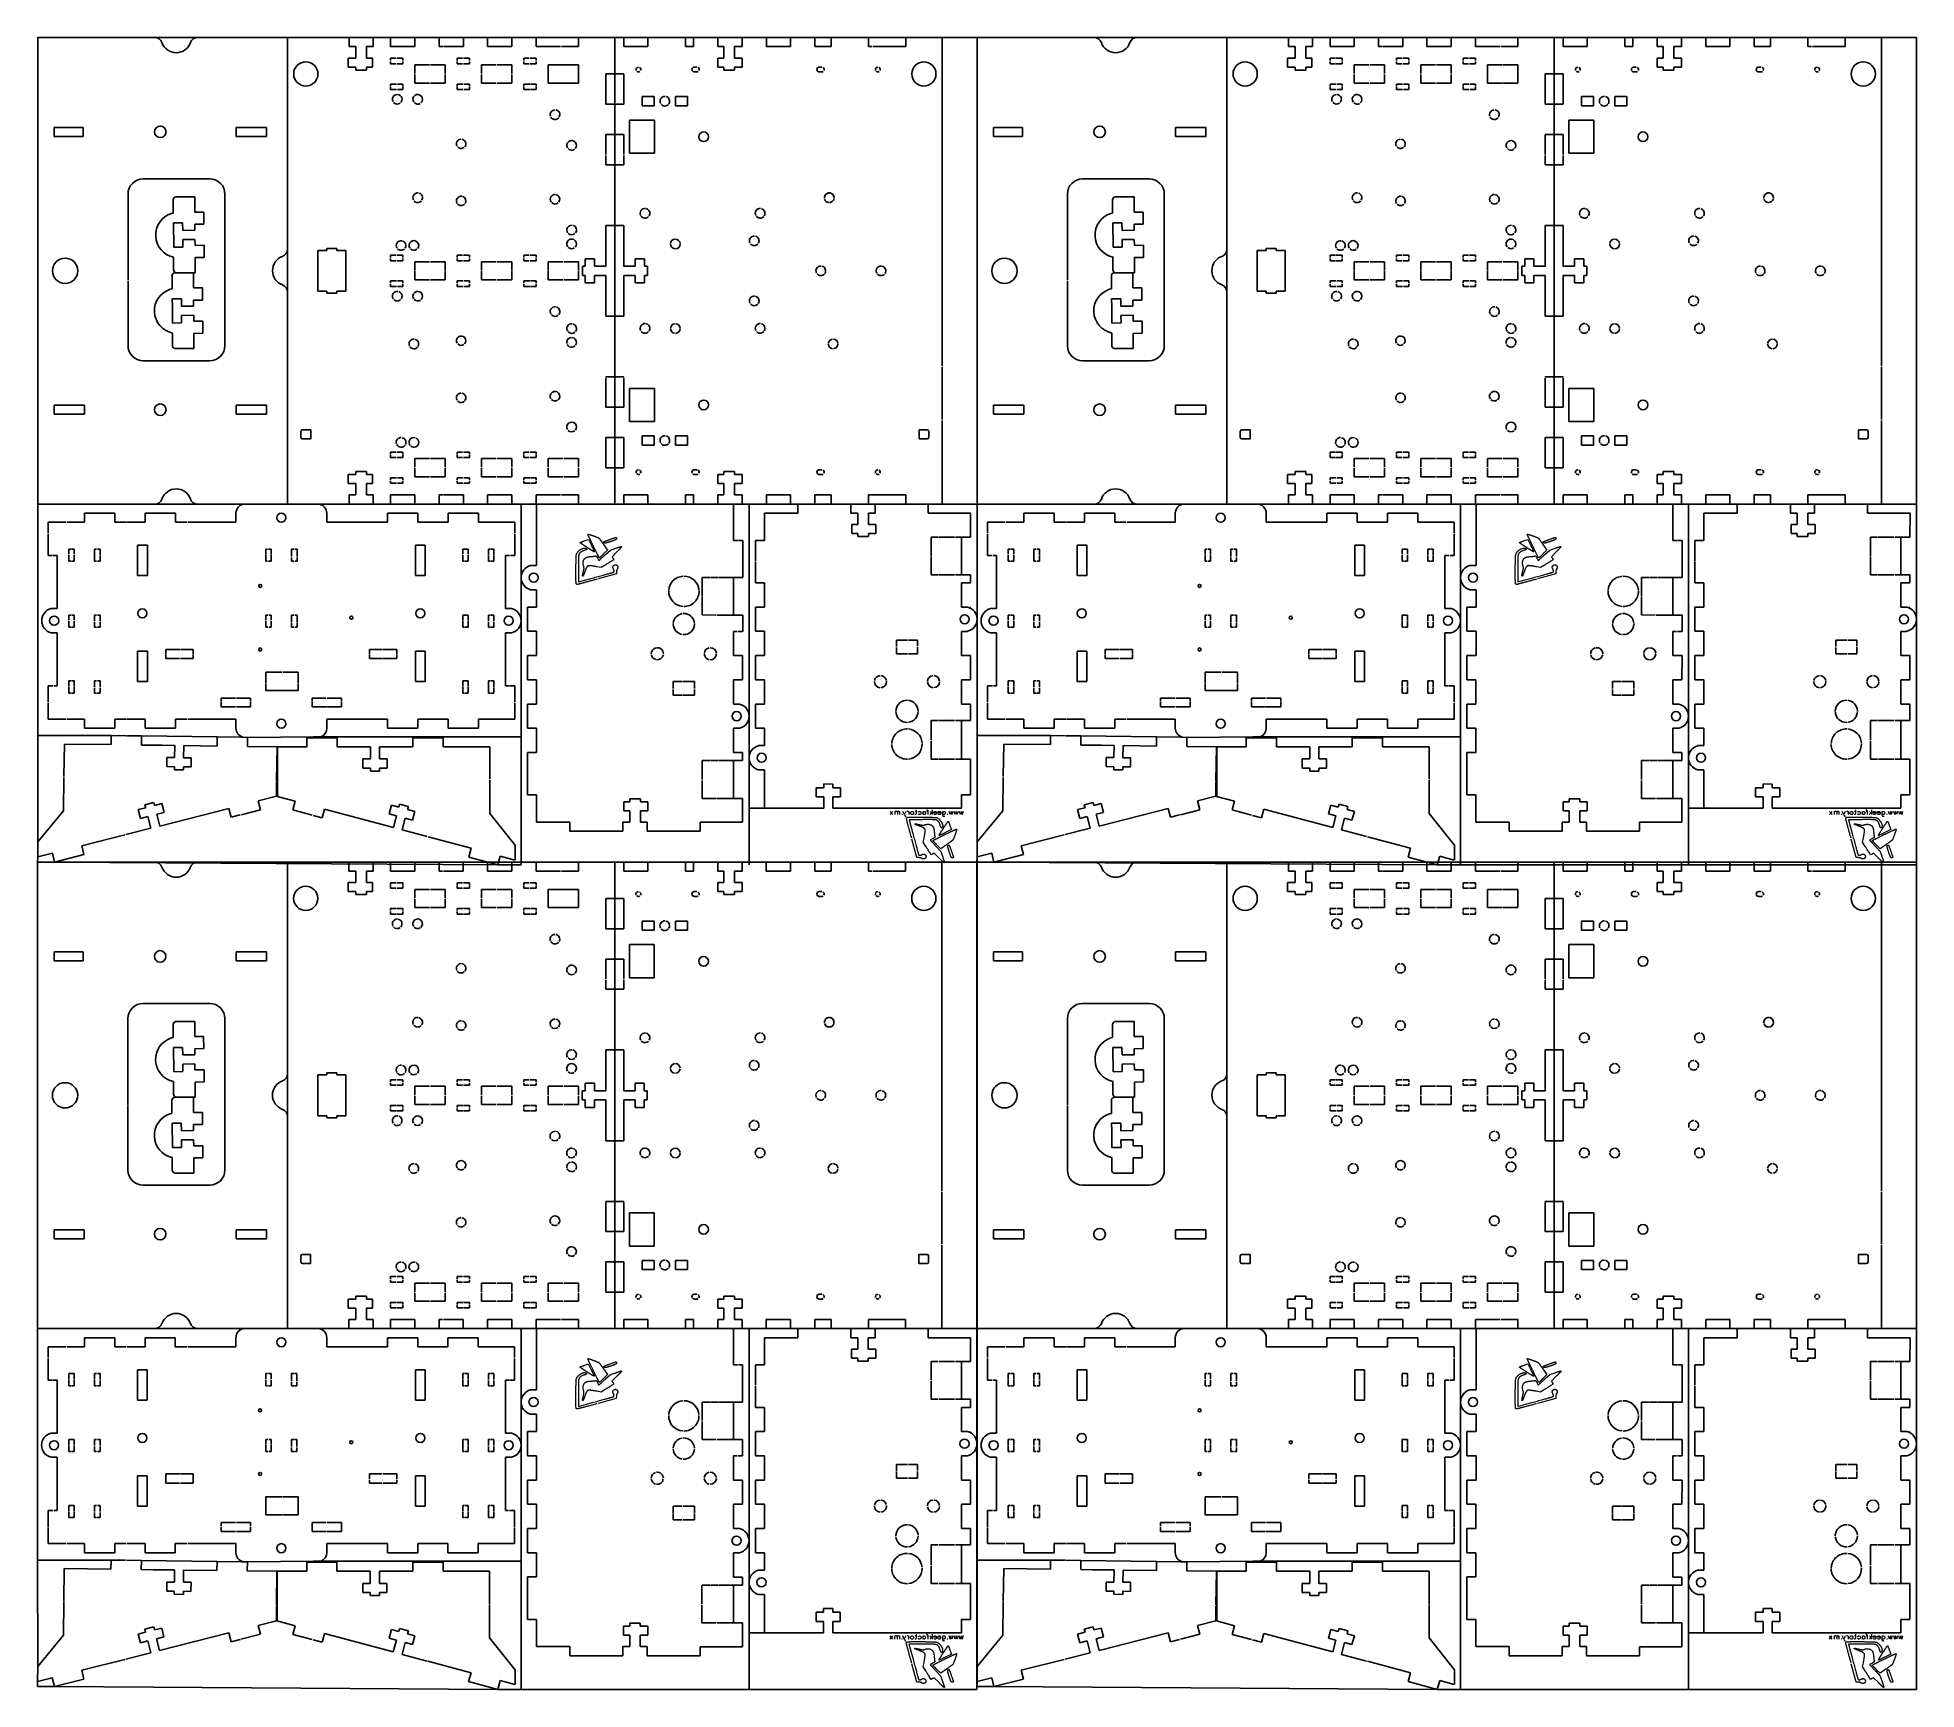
# Model space of a CAD drawing. Header units: centimetres. Extents: x 2209.6 to 2271.7, y 2362.7 to 2417.2.
import ezdxf

# ---------------------------------------------------------------- set-up
doc = ezdxf.new("R2010")
doc.units = ezdxf.units.CM
doc.linetypes.add('PHANTOM2', pattern=[1.25, 0.625, -0.125, 0.125, -0.125, 0.125, -0.125])
doc.layers.add('grabado-tenue', color=7, linetype='PHANTOM2', lineweight=0, true_color=0xc8b188)

msp = doc.modelspace()

# ---------------------------------------------------------------- linework, layer by layer
for p, q in [((2213.509, 2417.224), (2209.641, 2417.224)), ((2209.641, 2416.209), (2209.641, 2417.224)), ((2217.891, 2417.224), (2214.923, 2417.224)), ((2219.917, 2417.224), (2219.091, 2417.224)), ((2219.917, 2417.224), (2219.917, 2416.924)), ((2220.067, 2416.924), (2220.142, 2416.924)), ((2220.491, 2416.924), (2220.567, 2416.924)), ((2220.717, 2417.224), (2220.717, 2416.924)), ((2225.041, 2416.924), (2224.741, 2416.924)), ((2231.025, 2417.224), (2229.777, 2417.224)), ((2229.777, 2417.224), (2229.777, 2416.924)), ((2231.025, 2417.224), (2231.025, 2416.924)), ((2237.066, 2417.224), (2235.83, 2417.224)), ((2235.83, 2417.224), (2235.83, 2416.924)), ((2237.066, 2417.224), (2237.066, 2416.924)), ((2237.066, 2416.924), (2237.184, 2416.924)), ((2240.646, 2417.224), (2239.491, 2417.224)), ((2240.646, 2401.823), (2240.646, 2417.224)), ((2244.514, 2417.224), (2240.646, 2417.224)), ((2240.646, 2416.209), (2240.646, 2417.224)), ((2248.896, 2417.224), (2245.928, 2417.224)), ((2250.922, 2417.224), (2250.096, 2417.224)), ((2250.922, 2417.224), (2250.922, 2416.924)), ((2251.072, 2416.924), (2251.147, 2416.924)), ((2251.496, 2416.924), (2251.572, 2416.924)), ((2251.722, 2417.224), (2251.722, 2416.924)), ((2256.046, 2416.924), (2255.746, 2416.924)), ((2262.03, 2417.224), (2260.782, 2417.224)), ((2260.782, 2417.224), (2260.782, 2416.924)), ((2262.03, 2417.224), (2262.03, 2416.924)), ((2266.836, 2417.224), (2266.835, 2416.924)), ((2268.071, 2417.224), (2266.836, 2417.224)), ((2268.071, 2417.224), (2268.071, 2416.924)), ((2268.071, 2416.924), (2268.189, 2416.924)), ((2271.652, 2417.224), (2270.496, 2417.224)), ((2271.652, 2401.823), (2271.652, 2417.224)), ((2228.691, 2415.024), (2228.691, 2416.024)), ((2259.696, 2415.024), (2259.696, 2416.024)), ((2228.691, 2414.024), (2228.691, 2415.024)), ((2259.696, 2414.024), (2259.696, 2415.024)), ((2228.691, 2413.024), (2228.691, 2414.024)), ((2259.696, 2413.024), (2259.696, 2414.024)), ((2228.391, 2413.024), (2228.691, 2413.024)), ((2228.691, 2413.024), (2228.691, 2411.024)), ((2228.991, 2413.024), (2228.691, 2413.024)), ((2228.691, 2411.024), (2228.691, 2413.024)), ((2259.396, 2413.024), (2259.696, 2413.024)), ((2259.696, 2413.024), (2259.696, 2411.024)), ((2259.996, 2413.024), (2259.696, 2413.024)), ((2259.696, 2411.024), (2259.696, 2413.024)), ((2214.115, 2411.863), (2214.115, 2411.431)), ((2214.826, 2411.962), (2214.201, 2411.962)), ((2214.826, 2411.462), (2214.826, 2411.962)), ((2245.121, 2411.863), (2245.121, 2411.431)), ((2245.831, 2411.962), (2245.206, 2411.962)), ((2245.831, 2411.462), (2245.831, 2411.962)), ((2217.891, 2411.406), (2217.891, 2410.236)), ((2248.896, 2411.406), (2248.896, 2410.236)), ((2228.391, 2411.024), (2228.391, 2409.674)), ((2228.691, 2408.024), (2228.691, 2411.024)), ((2228.991, 2411.024), (2228.991, 2409.674)), ((2259.396, 2411.024), (2259.396, 2409.674)), ((2259.696, 2408.024), (2259.696, 2411.024)), ((2259.996, 2411.024), (2259.996, 2409.674)), ((2214.128, 2409.561), (2214.128, 2409.975)), ((2214.838, 2409.962), (2214.838, 2409.462)), ((2245.133, 2409.561), (2245.133, 2409.975)), ((2245.843, 2409.962), (2245.843, 2409.462)), ((2214.074, 2409.359), (2214.074, 2408.927)), ((2214.784, 2409.458), (2214.16, 2409.458)), ((2214.838, 2409.462), (2214.214, 2409.462)), ((2214.784, 2408.958), (2214.784, 2409.458)), ((2228.391, 2409.374), (2228.391, 2408.024)), ((2228.991, 2409.374), (2228.991, 2408.024)), ((2245.079, 2409.359), (2245.079, 2408.927)), ((2245.789, 2409.458), (2245.165, 2409.458)), ((2245.843, 2409.462), (2245.219, 2409.462)), ((2245.789, 2408.958), (2245.789, 2409.458)), ((2259.396, 2409.374), (2259.396, 2408.024)), ((2259.996, 2409.374), (2259.996, 2408.024)), ((2209.641, 2403.233), (2209.641, 2409.192)), ((2240.646, 2403.233), (2240.646, 2409.192)), ((2239.491, 2406.643), (2239.491, 2408.594)), ((2270.496, 2406.643), (2270.496, 2408.594)), ((2214.086, 2407.057), (2214.086, 2407.471)), ((2214.796, 2407.458), (2214.796, 2406.958)), ((2228.691, 2406.024), (2228.691, 2408.024)), ((2228.691, 2406.024), (2228.691, 2408.024)), ((2245.091, 2407.057), (2245.091, 2407.471)), ((2245.801, 2407.458), (2245.801, 2406.958)), ((2259.696, 2406.024), (2259.696, 2408.024)), ((2259.696, 2406.024), (2259.696, 2408.024)), ((2214.796, 2406.958), (2214.172, 2406.958)), ((2245.801, 2406.958), (2245.177, 2406.958)), ((2228.691, 2406.024), (2228.391, 2406.024)), ((2228.691, 2406.024), (2228.991, 2406.024)), ((2228.691, 2405.024), (2228.691, 2406.024)), ((2259.696, 2406.024), (2259.396, 2406.024)), ((2259.696, 2406.024), (2259.996, 2406.024)), ((2259.696, 2405.024), (2259.696, 2406.024)), ((2228.691, 2404.024), (2228.691, 2405.024)), ((2259.696, 2404.024), (2259.696, 2405.024)), ((2228.691, 2403.024), (2228.691, 2404.024)), ((2259.696, 2403.024), (2259.696, 2404.024)), ((2213.509, 2401.824), (2209.641, 2401.824)), ((2216.485, 2401.824), (2209.641, 2401.824)), ((2209.641, 2401.824), (2209.641, 2394.182)), ((2217.891, 2401.824), (2214.923, 2401.824)), ((2217.891, 2401.824), (2227.491, 2401.824)), ((2225.597, 2401.824), (2218.885, 2401.824)), ((2219.917, 2401.824), (2219.917, 2402.124)), ((2220.067, 2402.124), (2220.142, 2402.124)), ((2220.491, 2402.124), (2220.567, 2402.124)), ((2220.717, 2401.824), (2220.717, 2402.124)), ((2225.291, 2402.124), (2224.491, 2402.124)), ((2225.597, 2399.398), (2225.597, 2401.824)), ((2225.597, 2401.824), (2226.11, 2401.824)), ((2225.597, 2397.974), (2225.597, 2401.824)), ((2226.11, 2401.824), (2232.61, 2401.823)), ((2228.691, 2401.824), (2234.491, 2401.824)), ((2229.777, 2401.824), (2229.777, 2402.124)), ((2231.025, 2401.824), (2231.025, 2402.124)), ((2231.291, 2402.124), (2231.291, 2401.824)), ((2232.091, 2402.124), (2232.091, 2401.824)), ((2232.61, 2401.823), (2233.122, 2401.823)), ((2233.122, 2401.823), (2233.122, 2394.823)), ((2233.122, 2393.449), (2233.122, 2401.823)), ((2233.122, 2401.823), (2234.68, 2401.823)), ((2234.68, 2401.823), (2234.734, 2401.823)), ((2235.834, 2401.823), (2234.734, 2401.823)), ((2235.83, 2402.124), (2235.291, 2402.124)), ((2235.291, 2401.824), (2235.83, 2401.824)), ((2235.83, 2401.824), (2235.83, 2402.124)), ((2237.066, 2401.824), (2235.83, 2401.824)), ((2235.834, 2401.823), (2236.484, 2401.823)), ((2236.484, 2401.823), (2236.484, 2401.523)), ((2236.484, 2401.823), (2237.284, 2401.823)), ((2237.066, 2401.824), (2237.066, 2402.124)), ((2237.066, 2402.124), (2237.184, 2402.124)), ((2237.066, 2401.824), (2238.291, 2401.824)), ((2237.184, 2402.124), (2237.233, 2402.124)), ((2238.291, 2402.124), (2237.244, 2402.124)), ((2237.934, 2401.823), (2237.284, 2401.823)), ((2237.284, 2401.823), (2237.284, 2401.523)), ((2239.034, 2401.823), (2237.934, 2401.823)), ((2238.291, 2401.824), (2238.291, 2402.124)), ((2238.731, 2401.824), (2238.291, 2401.824)), ((2240.646, 2401.823), (2239.034, 2401.823)), ((2244.514, 2401.824), (2240.646, 2401.824)), ((2247.49, 2401.824), (2240.646, 2401.824)), ((2240.646, 2401.824), (2240.646, 2394.182)), ((2240.646, 2398.023), (2240.646, 2401.823)), ((2248.896, 2401.824), (2245.928, 2401.824)), ((2248.896, 2401.824), (2258.496, 2401.824)), ((2256.602, 2401.824), (2249.89, 2401.824)), ((2250.922, 2401.824), (2250.922, 2402.124)), ((2251.072, 2402.124), (2251.147, 2402.124)), ((2251.496, 2402.124), (2251.572, 2402.124)), ((2251.722, 2401.824), (2251.722, 2402.124)), ((2256.296, 2402.124), (2255.496, 2402.124)), ((2256.602, 2399.398), (2256.602, 2401.824)), ((2256.602, 2401.824), (2257.115, 2401.824)), ((2256.602, 2397.974), (2256.602, 2401.824)), ((2257.115, 2401.824), (2263.615, 2401.823)), ((2259.696, 2401.824), (2265.496, 2401.824)), ((2260.782, 2401.824), (2260.782, 2402.124)), ((2262.03, 2401.824), (2262.03, 2402.124)), ((2262.296, 2402.124), (2262.296, 2401.824)), ((2263.096, 2402.124), (2263.096, 2401.824)), ((2263.615, 2401.823), (2264.127, 2401.823)), ((2264.127, 2401.823), (2264.127, 2394.823)), ((2264.127, 2393.449), (2264.127, 2401.823)), ((2264.127, 2401.823), (2265.685, 2401.823)), ((2265.685, 2401.823), (2265.74, 2401.823)), ((2266.84, 2401.823), (2265.74, 2401.823)), ((2266.835, 2402.124), (2266.296, 2402.124)), ((2266.296, 2401.824), (2266.836, 2401.824)), ((2266.836, 2401.824), (2266.835, 2402.124)), ((2268.071, 2401.824), (2266.836, 2401.824)), ((2266.84, 2401.823), (2267.49, 2401.823)), ((2267.49, 2401.823), (2267.49, 2401.523)), ((2267.49, 2401.823), (2268.29, 2401.823)), ((2268.071, 2401.824), (2268.071, 2402.124)), ((2268.071, 2402.124), (2268.189, 2402.124)), ((2268.071, 2401.824), (2269.296, 2401.824)), ((2268.189, 2402.124), (2268.239, 2402.124)), ((2269.296, 2402.124), (2268.249, 2402.124)), ((2268.94, 2401.823), (2268.29, 2401.823)), ((2268.29, 2401.823), (2268.29, 2401.523)), ((2270.04, 2401.823), (2268.94, 2401.823)), ((2269.296, 2401.824), (2269.296, 2402.124)), ((2269.736, 2401.824), (2269.296, 2401.824)), ((2271.652, 2401.823), (2270.04, 2401.823)), ((2271.652, 2398.023), (2271.652, 2401.823)), ((2216.185, 2401.224), (2215.185, 2401.224)), ((2220.185, 2401.224), (2219.185, 2401.224)), ((2236.71, 2401.523), (2236.634, 2401.523)), ((2237.134, 2401.523), (2237.059, 2401.523)), ((2247.19, 2401.224), (2246.19, 2401.224)), ((2251.19, 2401.224), (2250.19, 2401.224)), ((2267.715, 2401.523), (2267.64, 2401.523)), ((2268.14, 2401.523), (2268.065, 2401.523)), ((2226.11, 2399.798), (2226.11, 2400.624)), ((2232.91, 2400.623), (2232.91, 2400.488)), ((2240.134, 2400.737), (2240.434, 2400.737)), ((2240.134, 2399.489), (2240.134, 2400.737)), ((2257.115, 2399.798), (2257.115, 2400.624)), ((2263.915, 2400.623), (2263.915, 2400.488)), ((2271.139, 2400.737), (2271.439, 2400.737)), ((2271.139, 2399.489), (2271.139, 2400.737)), ((2225.597, 2391.024), (2225.597, 2399.398)), ((2231.857, 2399.398), (2232.09, 2399.398)), ((2232.11, 2399.398), (2232.463, 2399.398)), ((2232.61, 2399.398), (2232.463, 2399.398)), ((2232.61, 2399.398), (2232.91, 2399.398)), ((2232.61, 2399.398), (2232.61, 2398.162)), ((2240.134, 2399.489), (2240.434, 2399.489)), ((2256.602, 2391.024), (2256.602, 2399.398)), ((2262.862, 2399.398), (2263.095, 2399.398)), ((2263.115, 2399.398), (2263.468, 2399.398)), ((2263.616, 2399.398), (2263.468, 2399.398)), ((2263.615, 2399.398), (2263.615, 2398.162)), ((2263.616, 2399.398), (2263.915, 2399.398)), ((2271.139, 2399.489), (2271.439, 2399.489)), ((2226.11, 2398.424), (2226.11, 2398.998)), ((2240.434, 2399.223), (2240.134, 2399.223)), ((2240.134, 2398.423), (2240.134, 2399.223)), ((2257.115, 2398.424), (2257.115, 2398.998)), ((2271.439, 2399.223), (2271.139, 2399.223)), ((2271.139, 2398.423), (2271.139, 2399.223)), ((2210.085, 2398.374), (2210.285, 2398.374)), ((2232.61, 2398.162), (2232.91, 2398.162)), ((2232.91, 2398.162), (2232.91, 2397.623)), ((2233.334, 2398.424), (2233.334, 2397.624)), ((2233.434, 2398.424), (2233.334, 2398.424)), ((2240.334, 2398.423), (2240.134, 2398.423)), ((2241.09, 2398.374), (2241.29, 2398.374)), ((2263.615, 2398.162), (2263.915, 2398.162)), ((2263.915, 2398.162), (2263.915, 2397.623)), ((2264.339, 2398.424), (2264.339, 2397.624)), ((2264.439, 2398.424), (2264.339, 2398.424)), ((2271.339, 2398.423), (2271.139, 2398.423)), ((2225.597, 2397.974), (2225.597, 2394.146)), ((2233.434, 2397.624), (2233.334, 2397.624)), ((2240.646, 2398.023), (2240.646, 2391.783)), ((2256.602, 2397.974), (2256.602, 2394.146)), ((2264.439, 2397.624), (2264.339, 2397.624)), ((2271.652, 2398.023), (2271.652, 2391.783)), ((2240.134, 2396.023), (2240.265, 2396.023)), ((2271.139, 2396.023), (2271.27, 2396.023)), ((2226.109, 2395.224), (2225.809, 2395.224)), ((2225.809, 2394.424), (2225.809, 2395.224)), ((2257.114, 2395.224), (2256.814, 2395.224)), ((2256.814, 2394.424), (2256.814, 2395.224)), ((2216.185, 2394.724), (2215.185, 2394.724)), ((2220.185, 2394.724), (2219.185, 2394.724)), ((2226.109, 2394.424), (2225.809, 2394.424)), ((2233.122, 2394.823), (2233.122, 2391.023)), ((2233.634, 2394.424), (2233.634, 2393.849)), ((2240.134, 2394.684), (2240.434, 2394.684)), ((2240.134, 2394.684), (2240.134, 2393.404)), ((2247.19, 2394.724), (2246.19, 2394.724)), ((2251.19, 2394.724), (2250.19, 2394.724)), ((2257.114, 2394.424), (2256.814, 2394.424)), ((2264.127, 2394.823), (2264.127, 2391.023)), ((2264.639, 2394.424), (2264.639, 2393.849)), ((2271.139, 2394.684), (2271.439, 2394.684)), ((2271.139, 2394.684), (2271.139, 2393.404)), ((2212.066, 2394.182), (2209.641, 2394.182)), ((2209.641, 2394.182), (2209.648, 2390.674)), ((2215.565, 2394.137), (2213.066, 2394.169)), ((2213.452, 2393.864), (2213.752, 2393.86)), ((2213.752, 2393.86), (2214.162, 2393.855)), ((2214.462, 2393.851), (2215.561, 2393.837)), ((2216.565, 2394.124), (2218.746, 2394.146)), ((2217.551, 2392.175), (2217.551, 2393.81)), ((2218.521, 2394.111), (2219.521, 2394.111)), ((2219.746, 2394.146), (2218.746, 2394.146)), ((2218.998, 2394.146), (2225.597, 2394.146)), ((2220.621, 2393.811), (2219.521, 2393.811)), ((2221.331, 2393.811), (2220.921, 2393.811)), ((2221.631, 2393.811), (2221.331, 2393.811)), ((2222.021, 2394.111), (2223.021, 2394.111)), ((2223.246, 2394.146), (2222.246, 2394.146)), ((2225.597, 2389.912), (2225.597, 2394.146)), ((2243.071, 2394.182), (2240.646, 2394.182)), ((2240.646, 2394.182), (2240.653, 2390.674)), ((2246.57, 2394.137), (2244.071, 2394.169)), ((2244.457, 2393.864), (2244.757, 2393.86)), ((2244.757, 2393.86), (2245.167, 2393.855)), ((2245.467, 2393.851), (2246.567, 2393.837)), ((2247.57, 2394.124), (2249.752, 2394.146)), ((2248.556, 2392.175), (2248.556, 2393.81)), ((2249.526, 2394.111), (2250.526, 2394.111)), ((2250.752, 2394.146), (2249.752, 2394.146)), ((2250.004, 2394.146), (2256.602, 2394.146)), ((2251.626, 2393.811), (2250.526, 2393.811)), ((2252.336, 2393.811), (2251.926, 2393.811)), ((2252.636, 2393.811), (2252.336, 2393.811)), ((2253.026, 2394.111), (2254.026, 2394.111)), ((2254.252, 2394.146), (2253.252, 2394.146)), ((2256.602, 2389.912), (2256.602, 2394.146)), ((2231.57, 2393.357), (2231.837, 2393.357)), ((2231.857, 2393.357), (2232.09, 2393.357)), ((2232.11, 2393.357), (2232.462, 2393.357)), ((2232.61, 2393.357), (2232.462, 2393.357)), ((2232.61, 2393.357), (2232.609, 2392.109)), ((2232.61, 2393.357), (2232.909, 2393.357)), ((2233.122, 2393.449), (2233.122, 2391.784)), ((2240.134, 2393.404), (2240.434, 2393.404)), ((2240.434, 2393.404), (2240.434, 2393.271)), ((2262.575, 2393.357), (2262.842, 2393.357)), ((2262.862, 2393.357), (2263.095, 2393.357)), ((2263.115, 2393.357), (2263.467, 2393.357)), ((2263.615, 2393.357), (2263.467, 2393.357)), ((2263.615, 2393.357), (2263.914, 2393.357)), ((2263.615, 2393.357), (2263.615, 2392.109)), ((2264.127, 2393.449), (2264.127, 2391.784)), ((2271.139, 2393.404), (2271.439, 2393.404)), ((2271.439, 2393.404), (2271.439, 2393.271)), ((2233.634, 2393.049), (2233.634, 2392.224)), ((2264.639, 2393.049), (2264.639, 2392.224)), ((2232.609, 2392.109), (2232.909, 2392.109)), ((2240.434, 2392.223), (2240.134, 2392.223)), ((2240.134, 2392.223), (2240.134, 2391.783)), ((2263.615, 2392.109), (2263.914, 2392.109)), ((2271.439, 2392.223), (2271.139, 2392.223)), ((2271.139, 2392.223), (2271.139, 2391.783)), ((2228.959, 2391.024), (2228.959, 2391.324)), ((2229.184, 2391.324), (2229.109, 2391.324)), ((2229.609, 2391.324), (2229.534, 2391.324)), ((2229.759, 2391.024), (2229.759, 2391.324)), ((2233.122, 2391.784), (2233.634, 2391.784)), ((2233.634, 2391.784), (2235.585, 2391.784)), ((2235.885, 2391.783), (2240.134, 2391.783)), ((2240.646, 2389.912), (2240.646, 2391.783)), ((2259.964, 2391.024), (2259.964, 2391.324)), ((2260.19, 2391.324), (2260.114, 2391.324)), ((2260.614, 2391.324), (2260.539, 2391.324)), ((2260.764, 2391.024), (2260.764, 2391.324)), ((2264.127, 2391.784), (2264.639, 2391.784)), ((2264.639, 2391.784), (2266.59, 2391.784)), ((2266.89, 2391.783), (2271.139, 2391.783)), ((2271.652, 2389.912), (2271.652, 2391.783)), ((2228.309, 2391.024), (2227.209, 2391.024)), ((2228.309, 2391.024), (2228.959, 2391.024)), ((2230.409, 2391.023), (2229.759, 2391.024)), ((2231.509, 2391.023), (2230.409, 2391.023)), ((2233.122, 2391.023), (2233.122, 2389.912)), ((2259.314, 2391.024), (2258.214, 2391.024)), ((2259.314, 2391.024), (2259.964, 2391.024)), ((2261.414, 2391.023), (2260.764, 2391.024)), ((2262.514, 2391.023), (2261.414, 2391.023)), ((2264.127, 2391.023), (2264.127, 2389.912)), ((2209.641, 2390.174), (2209.639, 2390.006)), ((2240.646, 2390.174), (2240.644, 2390.006)), ((2209.639, 2390.006), (2210.2, 2390.006)), ((2213.506, 2390.006), (2209.639, 2390.006)), ((2209.639, 2388.991), (2209.639, 2390.006)), ((2210.2, 2390.006), (2224.833, 2389.912)), ((2217.889, 2390.006), (2214.92, 2390.006)), ((2219.915, 2390.006), (2219.089, 2390.006)), ((2219.915, 2390.006), (2219.915, 2389.706)), ((2220.065, 2389.706), (2220.14, 2389.706)), ((2220.489, 2389.706), (2220.565, 2389.706)), ((2220.715, 2390.006), (2220.715, 2389.706)), ((2225.039, 2389.706), (2224.739, 2389.706)), ((2224.833, 2389.912), (2225.403, 2389.912)), ((2225.403, 2389.912), (2225.597, 2389.912)), ((2231.023, 2390.006), (2229.775, 2390.006)), ((2229.775, 2390.006), (2229.775, 2389.706)), ((2231.023, 2390.006), (2231.023, 2389.706)), ((2237.064, 2390.006), (2235.828, 2390.006)), ((2235.828, 2390.006), (2235.828, 2389.706)), ((2237.064, 2390.006), (2237.064, 2389.706)), ((2237.064, 2389.706), (2237.182, 2389.706)), ((2240.644, 2390.006), (2239.489, 2390.006)), ((2240.644, 2390.006), (2241.205, 2390.006)), ((2240.644, 2374.605), (2240.644, 2390.006)), ((2244.514, 2390.006), (2240.646, 2390.006)), ((2240.646, 2388.991), (2240.646, 2390.006)), ((2241.205, 2390.006), (2255.838, 2389.912)), ((2248.896, 2390.006), (2245.928, 2390.006)), ((2250.922, 2390.006), (2250.096, 2390.006)), ((2250.922, 2390.006), (2250.922, 2389.706)), ((2251.072, 2389.706), (2251.147, 2389.706)), ((2251.496, 2389.706), (2251.572, 2389.706)), ((2251.722, 2390.006), (2251.722, 2389.706)), ((2256.046, 2389.706), (2255.746, 2389.706)), ((2255.838, 2389.912), (2256.408, 2389.912)), ((2256.408, 2389.912), (2256.602, 2389.912)), ((2256.602, 2389.912), (2271.652, 2389.912)), ((2262.03, 2390.006), (2260.782, 2390.006)), ((2260.782, 2390.006), (2260.782, 2389.706)), ((2262.03, 2390.006), (2262.03, 2389.706)), ((2266.836, 2390.006), (2266.835, 2389.706)), ((2268.071, 2390.006), (2266.836, 2390.006)), ((2268.071, 2390.006), (2268.071, 2389.706)), ((2268.071, 2389.706), (2268.189, 2389.706)), ((2271.652, 2390.006), (2270.496, 2390.006)), ((2271.652, 2374.605), (2271.652, 2390.006)), ((2228.689, 2387.806), (2228.689, 2388.806)), ((2259.696, 2387.806), (2259.696, 2388.806)), ((2228.689, 2386.806), (2228.689, 2387.806)), ((2259.696, 2386.806), (2259.696, 2387.806)), ((2228.689, 2385.806), (2228.689, 2386.806)), ((2259.696, 2385.806), (2259.696, 2386.806)), ((2228.389, 2385.806), (2228.689, 2385.806)), ((2228.689, 2385.806), (2228.689, 2383.806)), ((2228.989, 2385.806), (2228.689, 2385.806)), ((2228.689, 2383.806), (2228.689, 2385.806)), ((2259.396, 2385.806), (2259.696, 2385.806)), ((2259.696, 2385.806), (2259.696, 2383.806)), ((2259.996, 2385.806), (2259.696, 2385.806)), ((2259.696, 2383.806), (2259.696, 2385.806)), ((2214.113, 2384.645), (2214.113, 2384.213)), ((2214.824, 2384.744), (2214.199, 2384.744)), ((2214.824, 2384.244), (2214.824, 2384.744)), ((2245.121, 2384.645), (2245.121, 2384.213)), ((2245.831, 2384.744), (2245.206, 2384.744)), ((2245.831, 2384.244), (2245.831, 2384.744)), ((2217.889, 2384.188), (2217.889, 2383.018)), ((2248.896, 2384.188), (2248.896, 2383.018)), ((2228.389, 2383.806), (2228.389, 2382.456)), ((2228.689, 2380.806), (2228.689, 2383.806)), ((2228.989, 2383.806), (2228.989, 2382.456)), ((2259.396, 2383.806), (2259.396, 2382.456)), ((2259.696, 2380.806), (2259.696, 2383.806)), ((2259.996, 2383.806), (2259.996, 2382.456)), ((2214.126, 2382.343), (2214.126, 2382.757)), ((2214.836, 2382.744), (2214.836, 2382.244)), ((2245.133, 2382.343), (2245.133, 2382.757)), ((2245.843, 2382.744), (2245.843, 2382.244)), ((2214.071, 2382.141), (2214.071, 2381.709)), ((2214.782, 2382.24), (2214.157, 2382.24)), ((2214.836, 2382.244), (2214.212, 2382.244)), ((2214.782, 2381.74), (2214.782, 2382.24)), ((2228.389, 2382.156), (2228.389, 2380.806)), ((2228.989, 2382.156), (2228.989, 2380.806)), ((2245.079, 2382.141), (2245.079, 2381.709)), ((2245.789, 2382.24), (2245.165, 2382.24)), ((2245.843, 2382.244), (2245.219, 2382.244)), ((2245.789, 2381.74), (2245.789, 2382.24)), ((2259.396, 2382.156), (2259.396, 2380.806)), ((2259.996, 2382.156), (2259.996, 2380.806)), ((2209.639, 2376.015), (2209.639, 2381.974)), ((2239.489, 2379.425), (2239.489, 2381.376)), ((2240.646, 2376.015), (2240.646, 2381.974)), ((2270.496, 2379.425), (2270.496, 2381.376)), ((2228.689, 2378.806), (2228.689, 2380.806)), ((2228.689, 2378.806), (2228.689, 2380.806)), ((2259.696, 2378.806), (2259.696, 2380.806)), ((2259.696, 2378.806), (2259.696, 2380.806)), ((2214.084, 2379.839), (2214.084, 2380.253)), ((2214.794, 2380.24), (2214.794, 2379.74)), ((2245.091, 2379.839), (2245.091, 2380.253)), ((2245.801, 2380.24), (2245.801, 2379.74)), ((2214.794, 2379.74), (2214.17, 2379.74)), ((2245.801, 2379.74), (2245.177, 2379.74)), ((2228.689, 2378.806), (2228.389, 2378.806)), ((2228.689, 2378.806), (2228.989, 2378.806)), ((2228.689, 2377.806), (2228.689, 2378.806)), ((2259.696, 2378.806), (2259.396, 2378.806)), ((2259.696, 2378.806), (2259.996, 2378.806)), ((2259.696, 2377.806), (2259.696, 2378.806)), ((2228.689, 2376.806), (2228.689, 2377.806)), ((2259.696, 2376.806), (2259.696, 2377.806)), ((2228.689, 2375.806), (2228.689, 2376.806)), ((2259.696, 2375.806), (2259.696, 2376.806)), ((2213.506, 2374.606), (2209.639, 2374.606)), ((2216.483, 2374.606), (2209.639, 2374.606)), ((2209.639, 2374.606), (2209.639, 2366.964)), ((2217.889, 2374.606), (2214.92, 2374.606)), ((2217.889, 2374.606), (2227.489, 2374.606)), ((2225.595, 2374.606), (2218.883, 2374.606)), ((2219.915, 2374.606), (2219.915, 2374.906)), ((2220.065, 2374.906), (2220.14, 2374.906)), ((2220.489, 2374.906), (2220.565, 2374.906)), ((2220.715, 2374.606), (2220.715, 2374.906)), ((2225.289, 2374.906), (2224.489, 2374.906)), ((2225.595, 2372.18), (2225.595, 2374.606)), ((2225.595, 2374.606), (2226.108, 2374.606)), ((2225.595, 2370.756), (2225.595, 2374.606)), ((2226.108, 2374.606), (2232.608, 2374.605)), ((2228.689, 2374.606), (2234.489, 2374.606)), ((2229.775, 2374.606), (2229.775, 2374.906)), ((2231.023, 2374.606), (2231.023, 2374.906)), ((2231.289, 2374.906), (2231.289, 2374.606)), ((2232.089, 2374.906), (2232.089, 2374.606)), ((2232.608, 2374.605), (2233.119, 2374.605)), ((2233.119, 2374.605), (2233.119, 2367.605)), ((2233.119, 2366.231), (2233.119, 2374.605)), ((2233.119, 2374.605), (2234.678, 2374.605)), ((2234.678, 2374.605), (2234.732, 2374.605)), ((2235.832, 2374.605), (2234.732, 2374.605)), ((2235.828, 2374.906), (2235.289, 2374.906)), ((2235.289, 2374.606), (2235.828, 2374.606)), ((2235.828, 2374.606), (2235.828, 2374.906)), ((2237.064, 2374.606), (2235.828, 2374.606)), ((2235.832, 2374.605), (2236.482, 2374.605)), ((2236.482, 2374.605), (2236.482, 2374.305)), ((2236.482, 2374.605), (2237.282, 2374.605)), ((2237.064, 2374.606), (2237.064, 2374.906)), ((2237.064, 2374.906), (2237.182, 2374.906)), ((2237.064, 2374.606), (2238.289, 2374.606)), ((2237.182, 2374.906), (2237.231, 2374.906)), ((2238.289, 2374.906), (2237.241, 2374.906)), ((2237.932, 2374.605), (2237.282, 2374.605)), ((2237.282, 2374.605), (2237.282, 2374.305)), ((2239.032, 2374.605), (2237.932, 2374.605)), ((2238.289, 2374.606), (2238.289, 2374.906)), ((2238.729, 2374.606), (2238.289, 2374.606)), ((2240.644, 2374.605), (2239.032, 2374.605)), ((2240.644, 2370.805), (2240.644, 2374.605)), ((2244.514, 2374.606), (2240.646, 2374.606)), ((2247.49, 2374.606), (2240.646, 2374.606)), ((2240.646, 2374.606), (2240.646, 2366.964)), ((2248.896, 2374.606), (2245.928, 2374.606)), ((2248.896, 2374.606), (2258.496, 2374.606)), ((2256.602, 2374.606), (2249.89, 2374.606)), ((2250.922, 2374.606), (2250.922, 2374.906)), ((2251.072, 2374.906), (2251.147, 2374.906)), ((2251.496, 2374.906), (2251.572, 2374.906)), ((2251.722, 2374.606), (2251.722, 2374.906)), ((2256.296, 2374.906), (2255.496, 2374.906)), ((2256.602, 2372.18), (2256.602, 2374.606)), ((2256.602, 2374.606), (2257.115, 2374.606)), ((2256.602, 2370.756), (2256.602, 2374.606)), ((2257.115, 2374.606), (2263.615, 2374.605)), ((2259.696, 2374.606), (2265.496, 2374.606)), ((2260.782, 2374.606), (2260.782, 2374.906)), ((2262.03, 2374.606), (2262.03, 2374.906)), ((2262.296, 2374.906), (2262.296, 2374.606)), ((2263.096, 2374.906), (2263.096, 2374.606)), ((2263.615, 2374.605), (2264.127, 2374.605)), ((2264.127, 2374.605), (2264.127, 2367.605)), ((2264.127, 2366.231), (2264.127, 2374.605)), ((2264.127, 2374.605), (2265.685, 2374.605)), ((2265.685, 2374.605), (2265.74, 2374.605)), ((2266.84, 2374.605), (2265.74, 2374.605)), ((2266.835, 2374.906), (2266.296, 2374.906)), ((2266.296, 2374.606), (2266.836, 2374.606)), ((2266.836, 2374.606), (2266.835, 2374.906)), ((2268.071, 2374.606), (2266.836, 2374.606)), ((2266.84, 2374.605), (2267.49, 2374.605)), ((2267.49, 2374.605), (2267.49, 2374.305)), ((2267.49, 2374.605), (2268.29, 2374.605)), ((2268.071, 2374.606), (2268.071, 2374.906)), ((2268.071, 2374.906), (2268.189, 2374.906)), ((2268.071, 2374.606), (2269.296, 2374.606)), ((2268.189, 2374.906), (2268.239, 2374.906)), ((2269.296, 2374.906), (2268.249, 2374.906)), ((2268.94, 2374.605), (2268.29, 2374.605)), ((2268.29, 2374.605), (2268.29, 2374.305)), ((2270.04, 2374.605), (2268.94, 2374.605)), ((2269.296, 2374.606), (2269.296, 2374.906)), ((2269.736, 2374.606), (2269.296, 2374.606)), ((2271.652, 2374.605), (2270.04, 2374.605)), ((2271.652, 2370.805), (2271.652, 2374.605)), ((2216.183, 2374.006), (2215.183, 2374.006)), ((2220.183, 2374.006), (2219.183, 2374.006)), ((2236.708, 2374.305), (2236.632, 2374.305)), ((2237.132, 2374.305), (2237.057, 2374.305)), ((2247.19, 2374.006), (2246.19, 2374.006)), ((2251.19, 2374.006), (2250.19, 2374.006)), ((2267.715, 2374.305), (2267.64, 2374.305)), ((2268.14, 2374.305), (2268.065, 2374.305)), ((2226.107, 2372.58), (2226.107, 2373.406)), ((2232.908, 2373.405), (2232.908, 2373.27)), ((2240.132, 2373.519), (2240.432, 2373.519)), ((2240.132, 2372.271), (2240.132, 2373.519)), ((2257.115, 2372.58), (2257.115, 2373.406)), ((2263.915, 2373.405), (2263.915, 2373.27)), ((2271.139, 2373.519), (2271.439, 2373.519)), ((2271.139, 2372.271), (2271.139, 2373.519)), ((2225.595, 2363.806), (2225.595, 2372.18)), ((2231.855, 2372.18), (2232.088, 2372.18)), ((2232.108, 2372.18), (2232.461, 2372.18)), ((2232.608, 2372.18), (2232.461, 2372.18)), ((2232.608, 2372.18), (2232.908, 2372.18)), ((2232.608, 2372.18), (2232.608, 2370.944)), ((2240.132, 2372.271), (2240.432, 2372.271)), ((2256.602, 2363.806), (2256.602, 2372.18)), ((2262.862, 2372.18), (2263.095, 2372.18)), ((2263.115, 2372.18), (2263.468, 2372.18)), ((2263.616, 2372.18), (2263.468, 2372.18)), ((2263.615, 2372.18), (2263.615, 2370.944)), ((2263.616, 2372.18), (2263.915, 2372.18)), ((2271.139, 2372.271), (2271.439, 2372.271)), ((2226.108, 2371.206), (2226.108, 2371.78)), ((2240.432, 2372.005), (2240.132, 2372.005)), ((2240.132, 2371.205), (2240.132, 2372.005)), ((2257.115, 2371.206), (2257.115, 2371.78)), ((2271.439, 2372.005), (2271.139, 2372.005)), ((2271.139, 2371.205), (2271.139, 2372.005)), ((2210.083, 2371.156), (2210.283, 2371.156)), ((2232.608, 2370.944), (2232.908, 2370.944)), ((2232.908, 2370.944), (2232.907, 2370.405)), ((2233.332, 2371.206), (2233.332, 2370.406)), ((2233.432, 2371.206), (2233.332, 2371.206)), ((2240.332, 2371.205), (2240.132, 2371.205)), ((2241.09, 2371.156), (2241.29, 2371.156)), ((2263.615, 2370.944), (2263.915, 2370.944)), ((2263.915, 2370.944), (2263.915, 2370.405)), ((2264.339, 2371.206), (2264.339, 2370.406)), ((2264.439, 2371.206), (2264.339, 2371.206)), ((2271.339, 2371.205), (2271.139, 2371.205)), ((2225.595, 2370.756), (2225.595, 2366.928)), ((2233.432, 2370.406), (2233.332, 2370.406)), ((2240.644, 2370.805), (2240.644, 2364.565)), ((2256.602, 2370.756), (2256.602, 2366.928)), ((2264.439, 2370.406), (2264.339, 2370.406)), ((2271.652, 2370.805), (2271.652, 2364.565)), ((2240.132, 2368.805), (2240.263, 2368.805)), ((2271.139, 2368.805), (2271.27, 2368.805)), ((2226.107, 2368.006), (2225.807, 2368.006)), ((2225.807, 2367.206), (2225.807, 2368.006)), ((2257.114, 2368.006), (2256.814, 2368.006)), ((2256.814, 2367.206), (2256.814, 2368.006)), ((2216.183, 2367.506), (2215.183, 2367.506)), ((2220.183, 2367.506), (2219.183, 2367.506)), ((2226.107, 2367.206), (2225.807, 2367.206)), ((2233.119, 2367.605), (2233.119, 2363.805)), ((2233.632, 2367.206), (2233.632, 2366.631)), ((2240.132, 2367.466), (2240.432, 2367.466)), ((2240.132, 2367.466), (2240.132, 2366.186)), ((2247.19, 2367.506), (2246.19, 2367.506)), ((2251.19, 2367.506), (2250.19, 2367.506)), ((2257.114, 2367.206), (2256.814, 2367.206)), ((2264.127, 2367.605), (2264.127, 2363.805)), ((2264.639, 2367.206), (2264.639, 2366.631)), ((2271.139, 2367.466), (2271.439, 2367.466)), ((2271.139, 2367.466), (2271.139, 2366.186)), ((2212.063, 2366.964), (2209.639, 2366.964)), ((2209.639, 2366.964), (2209.646, 2363.456)), ((2215.563, 2366.919), (2213.063, 2366.951)), ((2213.45, 2366.646), (2213.749, 2366.642)), ((2213.749, 2366.642), (2214.159, 2366.637)), ((2214.459, 2366.633), (2215.559, 2366.619)), ((2216.563, 2366.906), (2218.744, 2366.928)), ((2217.548, 2364.957), (2217.548, 2366.592)), ((2218.519, 2366.893), (2219.519, 2366.893)), ((2219.744, 2366.928), (2218.744, 2366.928)), ((2218.996, 2366.928), (2225.595, 2366.928)), ((2220.619, 2366.593), (2219.519, 2366.593)), ((2221.329, 2366.593), (2220.919, 2366.593)), ((2221.629, 2366.593), (2221.329, 2366.593)), ((2222.019, 2366.893), (2223.019, 2366.893)), ((2223.244, 2366.928), (2222.244, 2366.928)), ((2225.595, 2362.694), (2225.595, 2366.928)), ((2243.071, 2366.964), (2240.646, 2366.964)), ((2240.646, 2366.964), (2240.653, 2363.456)), ((2246.57, 2366.919), (2244.071, 2366.951)), ((2244.457, 2366.646), (2244.757, 2366.642)), ((2244.757, 2366.642), (2245.167, 2366.637)), ((2245.467, 2366.633), (2246.567, 2366.619)), ((2247.57, 2366.906), (2249.752, 2366.928)), ((2248.556, 2364.957), (2248.556, 2366.592)), ((2249.526, 2366.893), (2250.526, 2366.893)), ((2250.752, 2366.928), (2249.752, 2366.928)), ((2250.004, 2366.928), (2256.602, 2366.928)), ((2251.626, 2366.593), (2250.526, 2366.593)), ((2252.336, 2366.593), (2251.926, 2366.593)), ((2252.636, 2366.593), (2252.336, 2366.593)), ((2253.026, 2366.893), (2254.026, 2366.893)), ((2254.252, 2366.928), (2253.252, 2366.928)), ((2256.602, 2362.694), (2256.602, 2366.928)), ((2231.568, 2366.139), (2231.835, 2366.139)), ((2231.855, 2366.139), (2232.088, 2366.139)), ((2232.108, 2366.139), (2232.46, 2366.139)), ((2232.608, 2366.139), (2232.46, 2366.139)), ((2232.607, 2366.139), (2232.907, 2366.139)), ((2232.607, 2366.139), (2232.607, 2364.891)), ((2233.119, 2366.231), (2233.119, 2364.566)), ((2240.132, 2366.186), (2240.432, 2366.186)), ((2240.432, 2366.186), (2240.432, 2366.053)), ((2262.575, 2366.139), (2262.842, 2366.139)), ((2262.862, 2366.139), (2263.095, 2366.139)), ((2263.115, 2366.139), (2263.467, 2366.139)), ((2263.615, 2366.139), (2263.467, 2366.139)), ((2263.615, 2366.139), (2263.914, 2366.139)), ((2263.615, 2366.139), (2263.615, 2364.891)), ((2264.127, 2366.231), (2264.127, 2364.566)), ((2271.139, 2366.186), (2271.439, 2366.186)), ((2271.439, 2366.186), (2271.439, 2366.053)), ((2233.632, 2365.831), (2233.632, 2365.006)), ((2264.639, 2365.831), (2264.639, 2365.006)), ((2232.607, 2364.891), (2232.907, 2364.891)), ((2240.432, 2365.005), (2240.132, 2365.005)), ((2240.132, 2365.005), (2240.132, 2364.565)), ((2263.615, 2364.891), (2263.914, 2364.891)), ((2271.439, 2365.005), (2271.139, 2365.005)), ((2271.139, 2365.005), (2271.139, 2364.565)), ((2228.957, 2363.806), (2228.957, 2364.106)), ((2229.182, 2364.106), (2229.107, 2364.106)), ((2229.607, 2364.106), (2229.532, 2364.106)), ((2229.757, 2363.806), (2229.757, 2364.106)), ((2233.119, 2364.566), (2233.632, 2364.566)), ((2233.632, 2364.566), (2235.583, 2364.566)), ((2235.883, 2364.565), (2240.132, 2364.565)), ((2240.644, 2362.694), (2240.644, 2364.565)), ((2259.964, 2363.806), (2259.964, 2364.106)), ((2260.19, 2364.106), (2260.114, 2364.106)), ((2260.614, 2364.106), (2260.539, 2364.106)), ((2260.764, 2363.806), (2260.764, 2364.106)), ((2264.127, 2364.566), (2264.639, 2364.566)), ((2264.639, 2364.566), (2266.59, 2364.566)), ((2266.89, 2364.565), (2271.139, 2364.565)), ((2271.652, 2362.694), (2271.652, 2364.565)), ((2228.307, 2363.806), (2227.207, 2363.806)), ((2228.307, 2363.806), (2228.957, 2363.806)), ((2230.407, 2363.805), (2229.757, 2363.806)), ((2231.507, 2363.805), (2230.407, 2363.805)), ((2233.119, 2363.805), (2233.119, 2362.694)), ((2259.314, 2363.806), (2258.214, 2363.806)), ((2259.314, 2363.806), (2259.964, 2363.806)), ((2261.414, 2363.805), (2260.764, 2363.806)), ((2262.514, 2363.805), (2261.414, 2363.805)), ((2264.127, 2363.805), (2264.127, 2362.694)), ((2209.639, 2362.956), (2209.637, 2362.788)), ((2209.637, 2362.788), (2210.198, 2362.788)), ((2210.198, 2362.788), (2224.831, 2362.694)), ((2240.646, 2362.956), (2240.644, 2362.788)), ((2240.644, 2362.788), (2241.205, 2362.788)), ((2241.205, 2362.788), (2255.838, 2362.694)), ((2224.831, 2362.694), (2225.401, 2362.694)), ((2225.401, 2362.694), (2225.595, 2362.694)), ((2225.595, 2362.694), (2240.644, 2362.694)), ((2255.838, 2362.694), (2256.408, 2362.694)), ((2256.408, 2362.694), (2256.602, 2362.694)), ((2256.602, 2362.694), (2271.652, 2362.694))]:
    msp.add_line(p, q)
at = {"color": 7, "linetype": 'Continuous', "lineweight": 25}
for p, q in [((2217.891, 2417.224), (2217.891, 2401.824)), ((2217.891, 2417.224), (2217.891, 2417.224)), ((2217.891, 2417.224), (2219.091, 2417.224)), ((2220.067, 2416.924), (2219.917, 2416.924)), ((2220.142, 2416.924), (2220.142, 2416.549)), ((2220.491, 2416.924), (2220.491, 2416.549)), ((2220.717, 2416.924), (2220.567, 2416.924)), ((2220.717, 2417.224), (2221.291, 2417.224)), ((2221.291, 2417.224), (2221.291, 2416.924)), ((2222.091, 2416.924), (2221.291, 2416.924)), ((2222.091, 2417.224), (2222.091, 2416.924)), ((2222.091, 2417.224), (2222.891, 2417.224)), ((2222.891, 2417.224), (2222.891, 2416.924)), ((2223.009, 2416.924), (2222.891, 2416.924)), ((2223.691, 2416.924), (2223.039, 2416.924)), ((2223.691, 2417.224), (2223.691, 2416.924)), ((2223.691, 2417.224), (2224.491, 2417.224)), ((2224.491, 2417.224), (2224.491, 2416.924)), ((2224.491, 2416.924), (2224.741, 2416.924)), ((2225.041, 2416.924), (2225.291, 2416.924)), ((2225.291, 2417.224), (2225.291, 2416.924)), ((2225.291, 2417.224), (2226.091, 2417.224)), ((2226.091, 2417.224), (2226.091, 2416.924)), ((2226.091, 2416.924), (2226.897, 2416.924)), ((2226.927, 2416.924), (2227.491, 2416.924)), ((2227.491, 2417.224), (2227.491, 2416.924)), ((2227.491, 2417.224), (2228.691, 2417.224)), ((2228.691, 2417.224), (2228.691, 2416.024)), ((2228.991, 2417.224), (2228.691, 2417.224)), ((2228.991, 2416.924), (2228.991, 2417.224)), ((2229.777, 2416.924), (2228.991, 2416.924)), ((2231.291, 2416.924), (2231.025, 2416.924)), ((2231.595, 2417.224), (2231.291, 2417.224)), ((2231.291, 2417.224), (2231.291, 2416.924)), ((2232.091, 2417.224), (2231.625, 2417.224)), ((2232.091, 2417.224), (2232.091, 2416.924)), ((2232.292, 2416.924), (2232.091, 2416.924)), ((2232.292, 2416.924), (2232.292, 2416.549)), ((2232.891, 2416.924), (2232.642, 2416.924)), ((2232.642, 2416.924), (2232.642, 2416.549)), ((2233.691, 2417.224), (2232.891, 2417.224)), ((2232.891, 2417.224), (2232.891, 2416.924)), ((2233.691, 2417.224), (2233.691, 2416.924)), ((2233.691, 2416.924), (2234.491, 2416.924)), ((2234.856, 2417.224), (2234.491, 2417.224)), ((2234.491, 2417.224), (2234.491, 2416.924)), ((2235.291, 2417.224), (2234.886, 2417.224)), ((2235.291, 2417.224), (2235.291, 2416.924)), ((2235.291, 2416.924), (2235.83, 2416.924)), ((2237.214, 2416.924), (2238.291, 2416.924)), ((2239.115, 2417.224), (2238.291, 2417.224)), ((2238.291, 2417.224), (2238.291, 2416.924)), ((2239.491, 2417.224), (2239.145, 2417.224)), ((2239.491, 2417.224), (2239.491, 2406.373)), ((2248.896, 2417.224), (2248.896, 2401.824)), ((2248.896, 2417.224), (2248.896, 2417.224)), ((2248.896, 2417.224), (2250.096, 2417.224)), ((2251.072, 2416.924), (2250.922, 2416.924)), ((2251.147, 2416.924), (2251.147, 2416.549)), ((2251.496, 2416.924), (2251.496, 2416.549)), ((2251.722, 2416.924), (2251.572, 2416.924)), ((2251.722, 2417.224), (2252.296, 2417.224)), ((2252.296, 2417.224), (2252.296, 2416.924)), ((2253.096, 2416.924), (2252.296, 2416.924)), ((2253.096, 2417.224), (2253.096, 2416.924)), ((2253.096, 2417.224), (2253.896, 2417.224)), ((2253.896, 2417.224), (2253.896, 2416.924)), ((2254.014, 2416.924), (2253.896, 2416.924)), ((2254.696, 2416.924), (2254.044, 2416.924)), ((2254.696, 2417.224), (2254.696, 2416.924)), ((2254.696, 2417.224), (2255.496, 2417.224)), ((2255.496, 2417.224), (2255.496, 2416.924)), ((2255.496, 2416.924), (2255.746, 2416.924)), ((2256.046, 2416.924), (2256.296, 2416.924)), ((2256.296, 2417.224), (2256.296, 2416.924)), ((2256.296, 2417.224), (2257.096, 2417.224)), ((2257.096, 2417.224), (2257.096, 2416.924)), ((2257.096, 2416.924), (2257.902, 2416.924)), ((2257.932, 2416.924), (2258.496, 2416.924)), ((2258.496, 2417.224), (2258.496, 2416.924)), ((2258.496, 2417.224), (2259.696, 2417.224)), ((2259.696, 2417.224), (2259.696, 2416.024)), ((2259.996, 2417.224), (2259.696, 2417.224)), ((2259.996, 2416.924), (2259.996, 2417.224)), ((2260.782, 2416.924), (2259.996, 2416.924)), ((2262.296, 2416.924), (2262.03, 2416.924)), ((2262.6, 2417.224), (2262.296, 2417.224)), ((2262.296, 2417.224), (2262.296, 2416.924)), ((2263.096, 2417.224), (2262.63, 2417.224)), ((2263.096, 2417.224), (2263.096, 2416.924)), ((2263.297, 2416.924), (2263.096, 2416.924)), ((2263.297, 2416.924), (2263.297, 2416.549)), ((2263.896, 2416.924), (2263.647, 2416.924)), ((2263.647, 2416.924), (2263.647, 2416.549)), ((2264.696, 2417.224), (2263.896, 2417.224)), ((2263.896, 2417.224), (2263.896, 2416.924)), ((2264.696, 2417.224), (2264.696, 2416.924)), ((2264.696, 2416.924), (2265.496, 2416.924)), ((2265.862, 2417.224), (2265.496, 2417.224)), ((2265.496, 2417.224), (2265.496, 2416.924)), ((2266.296, 2417.224), (2265.892, 2417.224)), ((2266.296, 2417.224), (2266.296, 2416.924)), ((2266.296, 2416.924), (2266.835, 2416.924)), ((2268.219, 2416.924), (2269.296, 2416.924)), ((2270.12, 2417.224), (2269.296, 2417.224)), ((2269.296, 2417.224), (2269.296, 2416.924)), ((2270.496, 2417.224), (2270.15, 2417.224)), ((2270.496, 2417.224), (2270.496, 2406.373)), ((2209.641, 2409.192), (2209.641, 2416.209)), ((2232.091, 2416.549), (2232.091, 2416.249)), ((2232.292, 2416.549), (2232.091, 2416.549)), ((2232.292, 2416.249), (2232.091, 2416.249)), ((2232.292, 2416.249), (2232.292, 2416.151)), ((2232.642, 2416.151), (2232.292, 2416.151)), ((2232.891, 2416.549), (2232.642, 2416.549)), ((2232.891, 2416.249), (2232.642, 2416.249)), ((2232.642, 2416.249), (2232.642, 2416.151)), ((2232.891, 2416.549), (2232.891, 2416.249)), ((2240.646, 2409.192), (2240.646, 2416.209)), ((2263.096, 2416.549), (2263.096, 2416.249)), ((2263.297, 2416.549), (2263.096, 2416.549)), ((2263.297, 2416.249), (2263.096, 2416.249)), ((2263.297, 2416.249), (2263.297, 2416.151)), ((2263.647, 2416.151), (2263.297, 2416.151)), ((2263.896, 2416.549), (2263.647, 2416.549)), ((2263.896, 2416.249), (2263.647, 2416.249)), ((2263.647, 2416.249), (2263.647, 2416.151)), ((2263.896, 2416.549), (2263.896, 2416.249)), ((2228.691, 2416.024), (2228.391, 2416.024)), ((2228.391, 2415.024), (2228.391, 2416.024)), ((2228.691, 2416.024), (2228.991, 2416.024)), ((2228.991, 2415.024), (2228.991, 2416.024)), ((2259.696, 2416.024), (2259.396, 2416.024)), ((2259.396, 2415.024), (2259.396, 2416.024)), ((2259.696, 2416.024), (2259.996, 2416.024)), ((2259.996, 2415.024), (2259.996, 2416.024)), ((2228.691, 2415.024), (2228.391, 2415.024)), ((2228.691, 2415.024), (2228.691, 2414.024)), ((2228.691, 2415.024), (2228.991, 2415.024)), ((2259.696, 2415.024), (2259.396, 2415.024)), ((2259.696, 2415.024), (2259.696, 2414.024)), ((2259.696, 2415.024), (2259.996, 2415.024)), ((2228.691, 2414.024), (2228.391, 2414.024)), ((2228.391, 2413.359), (2228.391, 2414.024)), ((2228.691, 2414.024), (2228.991, 2414.024)), ((2228.991, 2413.359), (2228.991, 2414.024)), ((2259.696, 2414.024), (2259.396, 2414.024)), ((2259.396, 2413.359), (2259.396, 2414.024)), ((2259.696, 2414.024), (2259.996, 2414.024)), ((2259.996, 2413.359), (2259.996, 2414.024)), ((2228.391, 2413.024), (2228.391, 2413.329)), ((2228.991, 2413.024), (2228.991, 2413.329)), ((2259.396, 2413.024), (2259.396, 2413.329)), ((2259.996, 2413.024), (2259.996, 2413.329)), ((2228.691, 2411.024), (2228.391, 2411.024)), ((2228.691, 2411.024), (2228.991, 2411.024)), ((2259.696, 2411.024), (2259.396, 2411.024)), ((2259.696, 2411.024), (2259.996, 2411.024)), ((2228.391, 2410.024), (2228.391, 2409.671)), ((2228.991, 2410.024), (2228.991, 2409.671)), ((2259.396, 2410.024), (2259.396, 2409.671)), ((2259.996, 2410.024), (2259.996, 2409.671)), ((2228.391, 2409.674), (2228.016, 2409.674)), ((2228.391, 2409.374), (2228.016, 2409.374)), ((2228.391, 2409.374), (2228.391, 2409.024)), ((2228.991, 2409.674), (2229.366, 2409.674)), ((2228.991, 2409.374), (2228.991, 2409.024)), ((2228.991, 2409.374), (2229.366, 2409.374)), ((2259.396, 2409.674), (2259.021, 2409.674)), ((2259.396, 2409.374), (2259.021, 2409.374)), ((2259.396, 2409.374), (2259.396, 2409.024)), ((2259.996, 2409.674), (2260.371, 2409.674)), ((2259.996, 2409.374), (2259.996, 2409.024)), ((2259.996, 2409.374), (2260.371, 2409.374)), ((2228.691, 2408.024), (2228.391, 2408.024)), ((2228.691, 2408.024), (2228.991, 2408.024)), ((2259.696, 2408.024), (2259.396, 2408.024)), ((2259.696, 2408.024), (2259.996, 2408.024)), ((2228.391, 2406.024), (2228.391, 2406.012)), ((2228.391, 2405.982), (2228.391, 2405.024)), ((2228.991, 2406.024), (2228.991, 2406.012)), ((2228.991, 2405.982), (2228.991, 2405.024)), ((2259.396, 2406.024), (2259.396, 2406.012)), ((2259.396, 2405.982), (2259.396, 2405.024)), ((2259.996, 2406.024), (2259.996, 2406.012)), ((2259.996, 2405.982), (2259.996, 2405.024)), ((2228.691, 2405.024), (2228.391, 2405.024)), ((2228.691, 2405.024), (2228.691, 2404.024)), ((2228.691, 2405.024), (2228.991, 2405.024)), ((2259.696, 2405.024), (2259.396, 2405.024)), ((2259.696, 2405.024), (2259.696, 2404.024)), ((2259.696, 2405.024), (2259.996, 2405.024)), ((2228.691, 2404.024), (2228.391, 2404.024)), ((2228.391, 2404.024), (2228.391, 2403.024)), ((2228.691, 2404.024), (2228.991, 2404.024)), ((2228.991, 2404.024), (2228.991, 2403.024)), ((2239.491, 2402.898), (2239.491, 2403.714)), ((2239.491, 2402.868), (2239.491, 2403.684)), ((2259.696, 2404.024), (2259.396, 2404.024)), ((2259.396, 2404.024), (2259.396, 2403.024)), ((2259.696, 2404.024), (2259.996, 2404.024)), ((2259.996, 2404.024), (2259.996, 2403.024)), ((2270.496, 2402.898), (2270.496, 2403.714)), ((2270.496, 2402.868), (2270.496, 2403.684)), ((2209.641, 2401.824), (2209.641, 2403.233)), ((2240.646, 2401.824), (2240.646, 2403.233)), ((2220.142, 2402.124), (2220.142, 2402.499)), ((2220.491, 2402.124), (2220.491, 2402.499)), ((2228.691, 2403.024), (2228.391, 2403.024)), ((2228.691, 2403.024), (2228.691, 2401.824)), ((2228.691, 2403.024), (2228.991, 2403.024)), ((2232.091, 2402.499), (2232.091, 2402.799)), ((2232.292, 2402.799), (2232.091, 2402.799)), ((2232.292, 2402.499), (2232.091, 2402.499)), ((2232.292, 2402.799), (2232.292, 2402.897)), ((2232.642, 2402.897), (2232.292, 2402.897)), ((2232.292, 2402.124), (2232.292, 2402.499)), ((2232.642, 2402.799), (2232.642, 2402.897)), ((2232.891, 2402.799), (2232.642, 2402.799)), ((2232.642, 2402.124), (2232.642, 2402.499)), ((2232.891, 2402.499), (2232.642, 2402.499)), ((2232.891, 2402.499), (2232.891, 2402.799)), ((2239.491, 2402.354), (2239.491, 2402.868)), ((2239.491, 2402.324), (2239.491, 2402.838)), ((2251.147, 2402.124), (2251.147, 2402.499)), ((2251.496, 2402.124), (2251.496, 2402.499)), ((2259.696, 2403.024), (2259.396, 2403.024)), ((2259.696, 2403.024), (2259.696, 2401.824)), ((2259.696, 2403.024), (2259.996, 2403.024)), ((2263.096, 2402.499), (2263.096, 2402.799)), ((2263.297, 2402.799), (2263.096, 2402.799)), ((2263.297, 2402.499), (2263.096, 2402.499)), ((2263.297, 2402.799), (2263.297, 2402.897)), ((2263.647, 2402.897), (2263.297, 2402.897)), ((2263.297, 2402.124), (2263.297, 2402.499)), ((2263.647, 2402.799), (2263.647, 2402.897)), ((2263.896, 2402.799), (2263.647, 2402.799)), ((2263.647, 2402.124), (2263.647, 2402.499)), ((2263.896, 2402.499), (2263.647, 2402.499)), ((2263.896, 2402.499), (2263.896, 2402.799)), ((2270.496, 2402.354), (2270.496, 2402.868)), ((2270.496, 2402.324), (2270.496, 2402.838)), ((2218.885, 2401.824), (2216.485, 2401.824)), ((2220.067, 2402.124), (2219.917, 2402.124)), ((2220.717, 2402.124), (2220.567, 2402.124)), ((2222.091, 2402.124), (2221.291, 2402.124)), ((2221.291, 2401.824), (2221.291, 2402.124)), ((2222.091, 2401.824), (2222.091, 2402.124)), ((2223.009, 2402.124), (2222.891, 2402.124)), ((2222.891, 2401.824), (2222.891, 2402.124)), ((2223.691, 2402.124), (2223.039, 2402.124)), ((2223.691, 2401.824), (2223.691, 2402.124)), ((2224.491, 2401.824), (2224.491, 2402.124)), ((2225.291, 2401.824), (2225.291, 2402.124)), ((2226.091, 2402.124), (2226.897, 2402.124)), ((2226.091, 2401.824), (2226.091, 2402.124)), ((2226.11, 2401.824), (2226.11, 2400.624)), ((2226.927, 2402.124), (2227.491, 2402.124)), ((2227.491, 2401.824), (2227.491, 2402.124)), ((2227.491, 2401.824), (2228.691, 2401.824)), ((2228.991, 2401.824), (2228.991, 2402.124)), ((2229.777, 2402.124), (2228.991, 2402.124)), ((2231.291, 2402.124), (2231.025, 2402.124)), ((2232.292, 2402.124), (2232.091, 2402.124)), ((2232.61, 2400.623), (2232.61, 2401.823)), ((2232.891, 2402.124), (2232.642, 2402.124)), ((2232.891, 2401.824), (2232.891, 2402.124)), ((2233.691, 2401.824), (2233.691, 2402.124)), ((2233.691, 2402.124), (2234.491, 2402.124)), ((2234.491, 2401.824), (2234.491, 2402.124)), ((2234.816, 2401.824), (2234.491, 2401.824)), ((2234.734, 2401.523), (2234.734, 2401.823)), ((2235.291, 2401.824), (2234.846, 2401.824)), ((2235.291, 2401.824), (2235.291, 2402.124)), ((2239.075, 2401.824), (2238.731, 2401.824)), ((2239.034, 2401.823), (2239.034, 2401.523)), ((2239.491, 2401.824), (2239.105, 2401.824)), ((2239.491, 2402.124), (2239.491, 2402.324)), ((2239.491, 2402.094), (2239.491, 2402.294)), ((2239.491, 2402.124), (2239.491, 2401.824)), ((2249.89, 2401.824), (2247.49, 2401.824)), ((2251.072, 2402.124), (2250.922, 2402.124)), ((2251.722, 2402.124), (2251.572, 2402.124)), ((2253.096, 2402.124), (2252.296, 2402.124)), ((2252.296, 2401.824), (2252.296, 2402.124)), ((2253.096, 2401.824), (2253.096, 2402.124)), ((2254.014, 2402.124), (2253.896, 2402.124)), ((2253.896, 2401.824), (2253.896, 2402.124)), ((2254.696, 2402.124), (2254.044, 2402.124)), ((2254.696, 2401.824), (2254.696, 2402.124)), ((2255.496, 2401.824), (2255.496, 2402.124)), ((2256.296, 2401.824), (2256.296, 2402.124)), ((2257.096, 2402.124), (2257.902, 2402.124)), ((2257.096, 2401.824), (2257.096, 2402.124)), ((2257.115, 2401.824), (2257.115, 2400.624)), ((2257.932, 2402.124), (2258.496, 2402.124)), ((2258.496, 2401.824), (2258.496, 2402.124)), ((2258.496, 2401.824), (2259.696, 2401.824)), ((2259.996, 2401.824), (2259.996, 2402.124)), ((2260.782, 2402.124), (2259.996, 2402.124)), ((2262.296, 2402.124), (2262.03, 2402.124)), ((2263.297, 2402.124), (2263.096, 2402.124)), ((2263.615, 2400.623), (2263.615, 2401.823)), ((2263.896, 2402.124), (2263.647, 2402.124)), ((2263.896, 2401.824), (2263.896, 2402.124)), ((2264.696, 2401.824), (2264.696, 2402.124)), ((2264.696, 2402.124), (2265.496, 2402.124)), ((2265.496, 2401.824), (2265.496, 2402.124)), ((2265.821, 2401.824), (2265.496, 2401.824)), ((2265.74, 2401.523), (2265.74, 2401.823)), ((2266.296, 2401.824), (2265.851, 2401.824)), ((2266.296, 2401.824), (2266.296, 2402.124)), ((2270.08, 2401.824), (2269.736, 2401.824)), ((2270.04, 2401.823), (2270.04, 2401.523)), ((2270.496, 2401.824), (2270.11, 2401.824)), ((2270.496, 2402.124), (2270.496, 2402.324)), ((2270.496, 2402.094), (2270.496, 2402.294)), ((2270.496, 2402.124), (2270.496, 2401.824)), ((2209.985, 2400.87), (2209.985, 2401.224)), ((2209.985, 2401.224), (2210.573, 2401.224)), ((2210.603, 2401.224), (2211.185, 2401.224)), ((2211.185, 2401.224), (2211.185, 2401.524)), ((2211.185, 2401.524), (2212.185, 2401.524)), ((2212.185, 2401.524), (2212.185, 2401.224)), ((2212.185, 2401.224), (2212.568, 2401.224)), ((2212.598, 2401.224), (2213.185, 2401.224)), ((2213.185, 2401.224), (2213.185, 2401.524)), ((2213.185, 2401.524), (2214.185, 2401.524)), ((2214.185, 2401.524), (2214.185, 2401.224)), ((2214.185, 2401.224), (2214.568, 2401.224)), ((2214.598, 2401.224), (2215.185, 2401.224)), ((2216.185, 2401.224), (2216.185, 2401.524)), ((2219.185, 2401.524), (2219.185, 2401.224)), ((2220.185, 2401.224), (2221.185, 2401.224)), ((2221.185, 2401.224), (2221.185, 2401.524)), ((2221.185, 2401.524), (2222.185, 2401.524)), ((2222.185, 2401.524), (2222.185, 2401.224)), ((2222.185, 2401.224), (2223.185, 2401.224)), ((2223.185, 2401.224), (2223.185, 2401.524)), ((2223.185, 2401.524), (2224.185, 2401.524)), ((2224.185, 2401.524), (2224.185, 2401.224)), ((2224.185, 2401.224), (2225.385, 2401.224)), ((2225.385, 2400.87), (2225.385, 2401.224)), ((2233.634, 2400.624), (2233.634, 2401.524)), ((2233.634, 2401.523), (2234.734, 2401.523)), ((2236.484, 2401.523), (2236.634, 2401.523)), ((2236.71, 2401.523), (2236.71, 2401.148)), ((2237.059, 2401.523), (2237.059, 2401.148)), ((2237.134, 2401.523), (2237.284, 2401.523)), ((2239.034, 2401.523), (2240.434, 2401.523)), ((2240.434, 2401.523), (2240.434, 2400.737)), ((2240.99, 2400.87), (2240.99, 2401.224)), ((2240.99, 2401.224), (2241.578, 2401.224)), ((2241.608, 2401.224), (2242.19, 2401.224)), ((2242.19, 2401.224), (2242.19, 2401.524)), ((2242.19, 2401.524), (2243.19, 2401.524)), ((2243.19, 2401.524), (2243.19, 2401.224)), ((2243.19, 2401.224), (2243.573, 2401.224)), ((2243.603, 2401.224), (2244.19, 2401.224)), ((2244.19, 2401.224), (2244.19, 2401.524)), ((2244.19, 2401.524), (2245.19, 2401.524)), ((2245.19, 2401.524), (2245.19, 2401.224)), ((2245.19, 2401.224), (2245.573, 2401.224)), ((2245.603, 2401.224), (2246.19, 2401.224)), ((2247.19, 2401.224), (2247.19, 2401.524)), ((2250.19, 2401.524), (2250.19, 2401.224)), ((2251.19, 2401.224), (2252.19, 2401.224)), ((2252.19, 2401.224), (2252.19, 2401.524)), ((2252.19, 2401.524), (2253.19, 2401.524)), ((2253.19, 2401.524), (2253.19, 2401.224)), ((2253.19, 2401.224), (2254.19, 2401.224)), ((2254.19, 2401.224), (2254.19, 2401.524)), ((2254.19, 2401.524), (2255.19, 2401.524)), ((2255.19, 2401.524), (2255.19, 2401.224)), ((2255.19, 2401.224), (2256.39, 2401.224)), ((2256.39, 2400.87), (2256.39, 2401.224)), ((2264.639, 2400.624), (2264.64, 2401.524)), ((2264.64, 2401.523), (2265.74, 2401.523)), ((2267.49, 2401.523), (2267.64, 2401.523)), ((2267.715, 2401.523), (2267.715, 2401.148)), ((2268.065, 2401.523), (2268.065, 2401.148)), ((2268.14, 2401.523), (2268.29, 2401.523)), ((2270.04, 2401.523), (2271.44, 2401.523)), ((2271.44, 2401.523), (2271.439, 2400.737)), ((2209.985, 2400.124), (2209.985, 2400.841)), ((2225.385, 2400.124), (2225.385, 2400.841)), ((2232.747, 2400.623), (2232.61, 2400.623)), ((2232.91, 2400.623), (2232.777, 2400.623)), ((2233.334, 2400.624), (2233.634, 2400.624)), ((2233.334, 2399.954), (2233.334, 2400.624)), ((2236.509, 2401.148), (2236.509, 2400.848)), ((2236.71, 2401.148), (2236.509, 2401.148)), ((2236.71, 2400.848), (2236.509, 2400.848)), ((2236.71, 2400.848), (2236.71, 2400.75)), ((2237.059, 2400.75), (2236.71, 2400.75)), ((2237.309, 2401.148), (2237.059, 2401.148)), ((2237.309, 2400.848), (2237.059, 2400.848)), ((2237.059, 2400.848), (2237.059, 2400.75)), ((2237.309, 2401.148), (2237.309, 2400.848)), ((2239.134, 2400.737), (2239.134, 2400.121)), ((2239.358, 2400.737), (2239.134, 2400.737)), ((2239.902, 2400.737), (2239.387, 2400.737)), ((2240.134, 2400.737), (2239.932, 2400.737)), ((2240.99, 2400.124), (2240.99, 2400.841)), ((2256.39, 2400.124), (2256.39, 2400.841)), ((2263.752, 2400.623), (2263.615, 2400.623)), ((2263.915, 2400.623), (2263.782, 2400.623)), ((2264.339, 2400.624), (2264.639, 2400.624)), ((2264.339, 2399.954), (2264.339, 2400.624)), ((2267.514, 2401.148), (2267.514, 2400.848)), ((2267.715, 2401.148), (2267.514, 2401.148)), ((2267.715, 2400.848), (2267.514, 2400.848)), ((2267.715, 2400.848), (2267.715, 2400.75)), ((2268.065, 2400.75), (2267.715, 2400.75)), ((2268.314, 2401.148), (2268.065, 2401.148)), ((2268.314, 2400.848), (2268.065, 2400.848)), ((2268.065, 2400.848), (2268.065, 2400.75)), ((2268.314, 2401.148), (2268.314, 2400.848)), ((2270.139, 2400.737), (2270.139, 2400.121)), ((2270.363, 2400.737), (2270.139, 2400.737)), ((2270.907, 2400.737), (2270.393, 2400.737)), ((2271.139, 2400.737), (2270.937, 2400.737)), ((2210.127, 2400.124), (2209.985, 2400.124)), ((2210.285, 2400.124), (2210.157, 2400.124)), ((2210.285, 2399.024), (2210.285, 2400.124)), ((2225.085, 2399.024), (2225.085, 2400.124)), ((2225.085, 2400.124), (2225.213, 2400.124)), ((2225.243, 2400.124), (2225.385, 2400.124)), ((2232.91, 2399.398), (2232.91, 2400.475)), ((2239.134, 2400.091), (2239.134, 2399.489)), ((2241.132, 2400.124), (2240.99, 2400.124)), ((2241.29, 2400.124), (2241.162, 2400.124)), ((2241.29, 2399.024), (2241.29, 2400.124)), ((2256.09, 2399.024), (2256.09, 2400.124)), ((2256.09, 2400.124), (2256.218, 2400.124)), ((2256.248, 2400.124), (2256.39, 2400.124)), ((2263.915, 2399.398), (2263.915, 2400.475)), ((2270.139, 2400.091), (2270.139, 2399.489)), ((2226.11, 2399.798), (2225.91, 2399.798)), ((2233.334, 2399.224), (2233.334, 2399.924)), ((2239.134, 2399.489), (2239.358, 2399.489)), ((2239.388, 2399.489), (2239.902, 2399.489)), ((2239.932, 2399.489), (2240.134, 2399.489)), ((2240.434, 2399.489), (2240.434, 2399.223)), ((2257.115, 2399.798), (2256.915, 2399.798)), ((2264.339, 2399.224), (2264.339, 2399.924)), ((2270.139, 2399.489), (2270.363, 2399.489)), ((2270.393, 2399.489), (2270.907, 2399.489)), ((2270.937, 2399.489), (2271.139, 2399.489)), ((2271.439, 2399.489), (2271.439, 2399.223)), ((2210.285, 2398.374), (2210.285, 2399.174)), ((2225.085, 2398.374), (2225.085, 2399.174)), ((2225.909, 2398.998), (2226.109, 2398.998)), ((2233.634, 2399.224), (2233.334, 2399.224)), ((2233.634, 2398.424), (2233.634, 2399.224)), ((2241.29, 2398.374), (2241.29, 2399.174)), ((2256.09, 2398.374), (2256.09, 2399.174)), ((2256.915, 2398.998), (2257.115, 2398.998)), ((2264.639, 2399.224), (2264.339, 2399.224)), ((2264.639, 2398.424), (2264.639, 2399.224)), ((2225.285, 2398.374), (2225.085, 2398.374)), ((2226.11, 2398.424), (2225.81, 2398.424)), ((2225.81, 2398.424), (2225.81, 2397.624)), ((2232.61, 2398.162), (2232.054, 2398.162)), ((2233.434, 2398.424), (2233.634, 2398.424)), ((2256.29, 2398.374), (2256.09, 2398.374)), ((2257.115, 2398.424), (2256.815, 2398.424)), ((2256.815, 2398.424), (2256.815, 2397.624)), ((2263.615, 2398.162), (2263.059, 2398.162)), ((2264.439, 2398.424), (2264.639, 2398.424)), ((2210.285, 2397.574), (2210.085, 2397.574)), ((2210.285, 2396.774), (2210.285, 2397.574)), ((2225.085, 2397.574), (2225.285, 2397.574)), ((2225.085, 2396.774), (2225.085, 2397.574)), ((2225.81, 2397.624), (2226.11, 2397.624)), ((2226.11, 2397.624), (2226.109, 2396.824)), ((2232.609, 2396.823), (2232.61, 2397.623)), ((2232.61, 2397.623), (2232.729, 2397.623)), ((2232.759, 2397.623), (2232.91, 2397.623)), ((2233.634, 2397.624), (2233.434, 2397.624)), ((2233.634, 2396.824), (2233.634, 2397.624)), ((2240.134, 2397.623), (2240.134, 2396.823)), ((2240.334, 2397.623), (2240.134, 2397.623)), ((2241.29, 2397.574), (2241.09, 2397.574)), ((2241.29, 2396.774), (2241.29, 2397.574)), ((2256.09, 2397.574), (2256.29, 2397.574)), ((2256.09, 2396.774), (2256.09, 2397.574)), ((2256.815, 2397.624), (2257.115, 2397.624)), ((2257.115, 2397.624), (2257.115, 2396.824)), ((2263.615, 2397.623), (2263.734, 2397.623)), ((2263.615, 2396.823), (2263.615, 2397.623)), ((2263.764, 2397.623), (2263.915, 2397.623)), ((2264.639, 2397.624), (2264.439, 2397.624)), ((2264.639, 2396.824), (2264.639, 2397.624)), ((2271.139, 2397.623), (2271.139, 2396.823)), ((2271.339, 2397.623), (2271.139, 2397.623)), ((2210.285, 2395.824), (2210.285, 2396.924)), ((2225.085, 2395.824), (2225.085, 2396.924)), ((2241.29, 2395.824), (2241.29, 2396.924)), ((2256.09, 2395.824), (2256.09, 2396.924)), ((2226.109, 2396.824), (2225.809, 2396.824)), ((2225.809, 2396.824), (2225.809, 2396.024)), ((2232.909, 2396.823), (2232.609, 2396.823)), ((2232.909, 2396.023), (2232.909, 2396.823)), ((2233.334, 2396.824), (2233.634, 2396.824)), ((2233.334, 2396.024), (2233.334, 2396.824)), ((2240.134, 2396.823), (2240.434, 2396.823)), ((2240.434, 2396.823), (2240.434, 2396.023)), ((2256.815, 2396.824), (2256.814, 2396.024)), ((2257.115, 2396.824), (2256.815, 2396.824)), ((2263.915, 2396.823), (2263.615, 2396.823)), ((2263.914, 2396.023), (2263.915, 2396.823)), ((2264.339, 2396.824), (2264.639, 2396.824)), ((2264.339, 2396.024), (2264.339, 2396.824)), ((2271.139, 2396.823), (2271.439, 2396.823)), ((2271.439, 2396.823), (2271.439, 2396.023)), ((2209.985, 2395.282), (2209.985, 2395.824)), ((2209.985, 2395.824), (2210.152, 2395.824)), ((2210.182, 2395.824), (2210.285, 2395.824)), ((2225.187, 2395.824), (2225.085, 2395.824)), ((2225.385, 2395.824), (2225.217, 2395.824)), ((2225.385, 2395.282), (2225.385, 2395.824)), ((2225.809, 2396.024), (2226.109, 2396.024)), ((2226.109, 2396.024), (2226.109, 2395.224)), ((2232.609, 2396.023), (2232.909, 2396.023)), ((2232.609, 2395.223), (2232.609, 2396.023)), ((2233.634, 2396.024), (2233.334, 2396.024)), ((2233.634, 2395.224), (2233.634, 2396.024)), ((2240.235, 2396.023), (2240.134, 2396.023)), ((2240.134, 2396.023), (2240.134, 2395.223)), ((2240.434, 2396.023), (2240.265, 2396.023)), ((2240.99, 2395.282), (2240.99, 2395.824)), ((2240.99, 2395.824), (2241.157, 2395.824)), ((2241.187, 2395.824), (2241.29, 2395.824)), ((2256.192, 2395.824), (2256.09, 2395.824)), ((2256.39, 2395.824), (2256.222, 2395.824)), ((2256.39, 2395.282), (2256.39, 2395.824)), ((2256.814, 2396.024), (2257.114, 2396.024)), ((2257.114, 2396.024), (2257.114, 2395.224)), ((2263.614, 2396.023), (2263.914, 2396.023)), ((2263.614, 2395.223), (2263.614, 2396.023)), ((2264.639, 2396.024), (2264.339, 2396.024)), ((2264.639, 2395.224), (2264.639, 2396.024)), ((2271.24, 2396.023), (2271.139, 2396.023)), ((2271.139, 2396.023), (2271.139, 2395.223)), ((2271.439, 2396.023), (2271.27, 2396.023)), ((2209.985, 2394.724), (2209.985, 2395.253)), ((2225.385, 2394.724), (2225.385, 2395.253)), ((2232.809, 2395.223), (2232.609, 2395.223)), ((2233.334, 2395.224), (2233.634, 2395.224)), ((2233.334, 2394.424), (2233.334, 2395.224)), ((2240.134, 2395.223), (2240.434, 2395.223)), ((2240.434, 2395.223), (2240.434, 2394.684)), ((2240.99, 2394.724), (2240.99, 2395.253)), ((2256.39, 2394.724), (2256.39, 2395.253)), ((2263.814, 2395.223), (2263.614, 2395.223)), ((2264.339, 2395.224), (2264.639, 2395.224)), ((2264.339, 2394.424), (2264.339, 2395.224)), ((2271.139, 2395.223), (2271.439, 2395.223)), ((2271.439, 2395.223), (2271.439, 2394.684)), ((2209.985, 2394.724), (2210.573, 2394.724)), ((2210.603, 2394.724), (2211.185, 2394.724)), ((2211.185, 2394.724), (2211.185, 2394.424)), ((2211.185, 2394.424), (2212.185, 2394.424)), ((2212.185, 2394.424), (2212.185, 2394.724)), ((2212.185, 2394.724), (2212.568, 2394.724)), ((2212.598, 2394.724), (2213.185, 2394.724)), ((2213.185, 2394.724), (2213.185, 2394.424)), ((2213.185, 2394.424), (2214.185, 2394.424)), ((2214.185, 2394.424), (2214.185, 2394.724)), ((2214.185, 2394.724), (2214.568, 2394.724)), ((2214.598, 2394.724), (2215.185, 2394.724)), ((2216.185, 2394.724), (2216.185, 2394.424)), ((2219.185, 2394.424), (2219.185, 2394.724)), ((2220.185, 2394.724), (2221.185, 2394.724)), ((2221.185, 2394.724), (2221.185, 2394.424)), ((2221.185, 2394.424), (2222.185, 2394.424)), ((2222.185, 2394.724), (2223.185, 2394.724)), ((2222.185, 2394.424), (2222.185, 2394.724)), ((2223.185, 2394.724), (2223.185, 2394.424)), ((2223.185, 2394.424), (2224.185, 2394.424)), ((2224.185, 2394.424), (2224.185, 2394.724)), ((2224.185, 2394.724), (2225.385, 2394.724)), ((2226.109, 2394.424), (2226.109, 2393.624)), ((2232.609, 2393.623), (2232.609, 2394.423)), ((2232.609, 2394.423), (2232.809, 2394.423)), ((2233.634, 2394.424), (2233.334, 2394.424)), ((2239.359, 2394.684), (2239.135, 2394.684)), ((2239.904, 2394.684), (2239.389, 2394.684)), ((2240.134, 2394.684), (2239.934, 2394.684)), ((2240.99, 2394.724), (2241.578, 2394.724)), ((2241.608, 2394.724), (2242.19, 2394.724)), ((2242.19, 2394.724), (2242.19, 2394.424)), ((2242.19, 2394.424), (2243.19, 2394.424)), ((2243.19, 2394.424), (2243.19, 2394.724)), ((2243.19, 2394.724), (2243.573, 2394.724)), ((2243.603, 2394.724), (2244.19, 2394.724)), ((2244.19, 2394.724), (2244.19, 2394.424)), ((2244.19, 2394.424), (2245.19, 2394.424)), ((2245.19, 2394.424), (2245.19, 2394.724)), ((2245.19, 2394.724), (2245.573, 2394.724)), ((2245.603, 2394.724), (2246.19, 2394.724)), ((2247.19, 2394.724), (2247.19, 2394.424)), ((2250.19, 2394.424), (2250.19, 2394.724)), ((2251.19, 2394.724), (2252.19, 2394.724)), ((2252.19, 2394.724), (2252.19, 2394.424)), ((2252.19, 2394.424), (2253.19, 2394.424)), ((2253.19, 2394.724), (2254.19, 2394.724)), ((2253.19, 2394.424), (2253.19, 2394.724)), ((2254.19, 2394.724), (2254.19, 2394.424)), ((2254.19, 2394.424), (2255.19, 2394.424)), ((2255.19, 2394.424), (2255.19, 2394.724)), ((2255.19, 2394.724), (2256.39, 2394.724)), ((2257.114, 2394.424), (2257.114, 2393.624)), ((2263.614, 2393.623), (2263.614, 2394.423)), ((2263.614, 2394.423), (2263.814, 2394.423)), ((2264.639, 2394.424), (2264.339, 2394.424)), ((2270.364, 2394.684), (2270.14, 2394.684)), ((2270.909, 2394.684), (2270.394, 2394.684)), ((2271.139, 2394.684), (2270.939, 2394.684)), ((2210.508, 2392.831), (2210.522, 2393.902)), ((2210.522, 2393.902), (2212.062, 2393.882)), ((2212.062, 2393.882), (2212.066, 2394.182)), ((2212.066, 2394.182), (2212.545, 2394.176)), ((2212.573, 2394.175), (2213.066, 2394.169)), ((2213.066, 2394.169), (2213.062, 2393.869)), ((2213.062, 2393.869), (2213.452, 2393.864)), ((2214.162, 2393.855), (2214.156, 2393.455)), ((2214.456, 2393.451), (2214.462, 2393.851)), ((2215.561, 2393.837), (2215.565, 2394.137)), ((2215.565, 2394.137), (2216.343, 2394.127)), ((2216.37, 2394.127), (2216.565, 2394.124)), ((2216.565, 2394.124), (2216.561, 2393.824)), ((2216.561, 2393.824), (2217.541, 2393.811)), ((2217.541, 2393.811), (2217.527, 2392.692)), ((2217.541, 2393.811), (2217.527, 2392.692)), ((2218.521, 2393.811), (2217.541, 2393.811)), ((2218.521, 2394.111), (2218.521, 2393.811)), ((2219.521, 2393.811), (2219.521, 2394.111)), ((2220.621, 2393.411), (2220.621, 2393.811)), ((2220.921, 2393.811), (2220.921, 2393.411)), ((2222.021, 2393.811), (2221.631, 2393.811)), ((2222.021, 2394.111), (2222.021, 2393.811)), ((2223.021, 2393.811), (2223.021, 2394.111)), ((2224.561, 2393.811), (2223.021, 2393.811)), ((2224.561, 2392.741), (2224.561, 2393.811)), ((2233.434, 2393.849), (2233.634, 2393.849)), ((2241.513, 2392.831), (2241.527, 2393.902)), ((2241.527, 2393.902), (2243.067, 2393.882)), ((2243.067, 2393.882), (2243.071, 2394.182)), ((2243.071, 2394.182), (2243.551, 2394.176)), ((2243.578, 2394.175), (2244.071, 2394.169)), ((2244.071, 2394.169), (2244.067, 2393.869)), ((2244.067, 2393.869), (2244.457, 2393.864)), ((2245.167, 2393.855), (2245.162, 2393.455)), ((2245.462, 2393.451), (2245.467, 2393.851)), ((2246.567, 2393.837), (2246.57, 2394.137)), ((2246.57, 2394.137), (2247.348, 2394.127)), ((2247.375, 2394.127), (2247.57, 2394.124)), ((2247.57, 2394.124), (2247.567, 2393.824)), ((2247.567, 2393.824), (2248.546, 2393.811)), ((2248.546, 2393.811), (2248.532, 2392.692)), ((2248.546, 2393.811), (2248.532, 2392.692)), ((2249.526, 2393.811), (2248.546, 2393.811)), ((2249.526, 2394.111), (2249.526, 2393.811)), ((2250.526, 2393.811), (2250.526, 2394.111)), ((2251.626, 2393.411), (2251.626, 2393.811)), ((2251.926, 2393.811), (2251.926, 2393.411)), ((2253.026, 2393.811), (2252.636, 2393.811)), ((2253.026, 2394.111), (2253.026, 2393.811)), ((2254.026, 2393.811), (2254.026, 2394.111)), ((2255.566, 2393.811), (2254.026, 2393.811)), ((2255.566, 2392.741), (2255.566, 2393.811)), ((2264.439, 2393.849), (2264.639, 2393.849)), ((2213.906, 2393.458), (2213.903, 2393.158)), ((2213.903, 2393.158), (2214.153, 2393.155)), ((2214.156, 2393.455), (2213.906, 2393.458)), ((2214.153, 2393.155), (2214.151, 2393.055)), ((2214.451, 2393.051), (2214.453, 2393.151)), ((2214.453, 2393.151), (2214.703, 2393.148)), ((2214.706, 2393.448), (2214.456, 2393.451)), ((2214.703, 2393.148), (2214.706, 2393.448)), ((2220.371, 2393.411), (2220.621, 2393.411)), ((2220.371, 2393.111), (2220.371, 2393.411)), ((2220.921, 2393.411), (2221.171, 2393.411)), ((2221.171, 2393.411), (2221.171, 2393.111)), ((2226.109, 2393.624), (2225.809, 2393.624)), ((2225.809, 2393.624), (2225.809, 2392.224)), ((2231.569, 2392.73), (2231.57, 2393.357)), ((2232.909, 2393.623), (2232.609, 2393.623)), ((2232.909, 2393.357), (2232.909, 2393.623)), ((2239.135, 2393.404), (2239.359, 2393.404)), ((2239.389, 2393.404), (2239.904, 2393.404)), ((2239.934, 2393.404), (2240.134, 2393.404)), ((2240.434, 2393.271), (2240.434, 2392.223)), ((2244.912, 2393.458), (2244.908, 2393.158)), ((2244.908, 2393.158), (2245.158, 2393.155)), ((2245.162, 2393.455), (2244.912, 2393.458)), ((2245.158, 2393.155), (2245.156, 2393.055)), ((2245.456, 2393.051), (2245.458, 2393.151)), ((2245.458, 2393.151), (2245.708, 2393.148)), ((2245.712, 2393.448), (2245.462, 2393.451)), ((2245.708, 2393.148), (2245.712, 2393.448)), ((2251.376, 2393.411), (2251.626, 2393.411)), ((2251.376, 2393.111), (2251.376, 2393.411)), ((2251.926, 2393.411), (2252.176, 2393.411)), ((2252.176, 2393.411), (2252.176, 2393.111)), ((2257.114, 2393.624), (2256.814, 2393.624)), ((2256.814, 2393.624), (2256.814, 2392.224)), ((2262.575, 2392.73), (2262.575, 2393.357)), ((2263.914, 2393.623), (2263.614, 2393.623)), ((2263.914, 2393.357), (2263.914, 2393.623)), ((2270.14, 2393.404), (2270.365, 2393.404)), ((2270.395, 2393.404), (2270.909, 2393.404)), ((2270.939, 2393.404), (2271.139, 2393.404)), ((2271.439, 2393.271), (2271.439, 2392.223)), ((2210.494, 2391.702), (2210.508, 2392.802)), ((2214.151, 2393.055), (2214.451, 2393.051)), ((2217.527, 2392.665), (2217.52, 2392.177)), ((2217.527, 2392.665), (2217.52, 2392.177)), ((2220.621, 2393.111), (2220.371, 2393.111)), ((2220.621, 2393.011), (2220.621, 2393.111)), ((2220.921, 2393.011), (2220.621, 2393.011)), ((2220.921, 2393.111), (2220.921, 2393.011)), ((2221.171, 2393.111), (2220.921, 2393.111)), ((2224.561, 2391.611), (2224.561, 2392.712)), ((2231.569, 2392.109), (2231.569, 2392.7)), ((2233.634, 2393.049), (2233.434, 2393.049)), ((2235.585, 2392.459), (2235.585, 2392.584)), ((2235.585, 2392.584), (2235.885, 2392.583)), ((2235.885, 2392.583), (2235.885, 2392.458)), ((2241.499, 2391.702), (2241.513, 2392.802)), ((2245.156, 2393.055), (2245.456, 2393.051)), ((2248.532, 2392.665), (2248.525, 2392.177)), ((2248.532, 2392.665), (2248.525, 2392.177)), ((2251.626, 2393.111), (2251.376, 2393.111)), ((2251.626, 2393.011), (2251.626, 2393.111)), ((2251.926, 2393.011), (2251.626, 2393.011)), ((2251.926, 2393.111), (2251.926, 2393.011)), ((2252.176, 2393.111), (2251.926, 2393.111)), ((2255.566, 2391.611), (2255.566, 2392.712)), ((2262.575, 2392.109), (2262.575, 2392.7)), ((2264.639, 2393.049), (2264.439, 2393.049)), ((2266.59, 2392.459), (2266.59, 2392.584)), ((2266.59, 2392.584), (2266.89, 2392.583)), ((2266.89, 2392.583), (2266.89, 2392.458)), ((2213.471, 2391.973), (2213.18, 2391.899)), ((2213.495, 2391.876), (2213.471, 2391.973)), ((2213.738, 2391.937), (2213.495, 2391.876)), ((2213.812, 2391.646), (2213.738, 2391.937)), ((2217.52, 2392.177), (2216.919, 2392.024)), ((2216.919, 2392.024), (2216.993, 2391.733)), ((2217.541, 2392.176), (2218.141, 2392.016)), ((2218.141, 2392.016), (2218.063, 2391.726)), ((2221.562, 2391.824), (2221.588, 2391.92)), ((2221.588, 2391.92), (2221.878, 2391.843)), ((2225.809, 2392.224), (2226.109, 2392.224)), ((2226.109, 2392.224), (2226.109, 2391.324)), ((2229.184, 2391.999), (2228.984, 2391.999)), ((2228.984, 2391.699), (2228.984, 2391.999)), ((2229.534, 2392.097), (2229.184, 2392.097)), ((2229.184, 2391.999), (2229.184, 2392.097)), ((2229.534, 2391.999), (2229.534, 2392.097)), ((2229.784, 2391.999), (2229.534, 2391.999)), ((2229.784, 2391.699), (2229.784, 2391.999)), ((2232.032, 2392.109), (2231.569, 2392.109)), ((2232.609, 2392.109), (2232.062, 2392.109)), ((2232.909, 2391.323), (2232.909, 2392.109)), ((2233.634, 2391.784), (2233.634, 2392.224)), ((2235.335, 2392.159), (2235.335, 2392.459)), ((2235.335, 2392.459), (2235.585, 2392.459)), ((2235.585, 2392.159), (2235.335, 2392.159)), ((2235.585, 2391.784), (2235.585, 2392.159)), ((2235.885, 2392.458), (2236.135, 2392.458)), ((2236.135, 2392.158), (2235.885, 2392.158)), ((2235.885, 2392.158), (2235.885, 2391.783)), ((2236.135, 2392.458), (2236.135, 2392.158)), ((2244.476, 2391.973), (2244.185, 2391.899)), ((2244.5, 2391.876), (2244.476, 2391.973)), ((2244.743, 2391.937), (2244.5, 2391.876)), ((2244.817, 2391.646), (2244.743, 2391.937)), ((2248.525, 2392.177), (2247.924, 2392.024)), ((2247.924, 2392.024), (2247.998, 2391.733)), ((2248.546, 2392.176), (2249.146, 2392.016)), ((2249.146, 2392.016), (2249.068, 2391.726)), ((2252.567, 2391.824), (2252.593, 2391.92)), ((2252.593, 2391.92), (2252.883, 2391.843)), ((2256.814, 2392.224), (2257.114, 2392.224)), ((2257.114, 2392.224), (2257.114, 2391.324)), ((2260.19, 2391.999), (2259.989, 2391.999)), ((2259.989, 2391.699), (2259.989, 2391.999)), ((2260.539, 2392.097), (2260.19, 2392.097)), ((2260.19, 2391.999), (2260.19, 2392.097)), ((2260.539, 2391.999), (2260.539, 2392.097)), ((2260.789, 2391.999), (2260.539, 2391.999)), ((2260.789, 2391.699), (2260.789, 2391.999)), ((2263.037, 2392.109), (2262.575, 2392.109)), ((2263.615, 2392.109), (2263.067, 2392.109)), ((2263.914, 2391.323), (2263.914, 2392.109)), ((2264.639, 2391.784), (2264.639, 2392.224)), ((2266.34, 2392.159), (2266.34, 2392.459)), ((2266.34, 2392.459), (2266.59, 2392.459)), ((2266.59, 2392.159), (2266.34, 2392.159)), ((2266.59, 2391.784), (2266.59, 2392.159)), ((2266.89, 2392.458), (2267.14, 2392.458)), ((2267.14, 2392.158), (2266.89, 2392.158)), ((2266.89, 2392.158), (2266.89, 2391.783)), ((2267.14, 2392.458), (2267.14, 2392.158)), ((2209.648, 2390.674), (2210.494, 2391.702)), ((2213.205, 2391.802), (2212.962, 2391.74)), ((2212.962, 2391.74), (2213.036, 2391.449)), ((2213.036, 2391.449), (2213.278, 2391.511)), ((2213.18, 2391.899), (2213.205, 2391.802)), ((2213.278, 2391.511), (2213.377, 2391.123)), ((2213.569, 2391.585), (2213.812, 2391.646)), ((2213.668, 2391.197), (2213.569, 2391.585)), ((2215.95, 2391.777), (2213.668, 2391.197)), ((2216.024, 2391.487), (2215.95, 2391.777)), ((2216.323, 2391.563), (2216.024, 2391.487)), ((2216.993, 2391.733), (2216.352, 2391.57)), ((2218.063, 2391.726), (2218.702, 2391.555)), ((2218.731, 2391.547), (2219.029, 2391.467)), ((2219.029, 2391.467), (2219.107, 2391.757)), ((2219.107, 2391.757), (2221.381, 2391.148)), ((2221.243, 2391.599), (2221.321, 2391.889)), ((2221.484, 2391.534), (2221.243, 2391.599)), ((2221.321, 2391.889), (2221.562, 2391.824)), ((2221.381, 2391.148), (2221.484, 2391.534)), ((2221.774, 2391.456), (2221.671, 2391.07)), ((2222.016, 2391.392), (2221.774, 2391.456)), ((2221.878, 2391.843), (2221.852, 2391.746)), ((2221.852, 2391.746), (2222.093, 2391.681)), ((2222.093, 2391.681), (2222.016, 2391.392)), ((2225.394, 2390.572), (2224.561, 2391.611)), ((2226.109, 2391.324), (2227.209, 2391.324)), ((2227.209, 2391.324), (2227.209, 2391.024)), ((2228.959, 2391.324), (2229.109, 2391.324)), ((2229.184, 2391.699), (2228.984, 2391.699)), ((2229.184, 2391.324), (2229.184, 2391.699)), ((2229.534, 2391.324), (2229.534, 2391.699)), ((2229.784, 2391.699), (2229.534, 2391.699)), ((2229.609, 2391.324), (2229.759, 2391.324)), ((2231.509, 2391.323), (2232.909, 2391.323)), ((2231.509, 2391.023), (2231.509, 2391.323)), ((2240.653, 2390.674), (2241.499, 2391.702)), ((2244.21, 2391.802), (2243.967, 2391.74)), ((2243.967, 2391.74), (2244.041, 2391.449)), ((2244.041, 2391.449), (2244.284, 2391.511)), ((2244.185, 2391.899), (2244.21, 2391.802)), ((2244.284, 2391.511), (2244.382, 2391.123)), ((2244.574, 2391.585), (2244.817, 2391.646)), ((2244.673, 2391.197), (2244.574, 2391.585)), ((2246.955, 2391.777), (2244.673, 2391.197)), ((2247.029, 2391.487), (2246.955, 2391.777)), ((2247.328, 2391.563), (2247.029, 2391.487)), ((2247.998, 2391.733), (2247.357, 2391.57)), ((2249.068, 2391.726), (2249.707, 2391.555)), ((2249.736, 2391.547), (2250.034, 2391.467)), ((2250.034, 2391.467), (2250.112, 2391.757)), ((2250.112, 2391.757), (2252.386, 2391.148)), ((2252.248, 2391.599), (2252.326, 2391.889)), ((2252.49, 2391.534), (2252.248, 2391.599)), ((2252.326, 2391.889), (2252.567, 2391.824)), ((2252.386, 2391.148), (2252.49, 2391.534)), ((2252.779, 2391.456), (2252.676, 2391.07)), ((2253.021, 2391.392), (2252.779, 2391.456)), ((2252.883, 2391.843), (2252.857, 2391.746)), ((2252.857, 2391.746), (2253.099, 2391.681)), ((2253.099, 2391.681), (2253.021, 2391.392)), ((2256.399, 2390.572), (2255.566, 2391.611)), ((2257.114, 2391.324), (2258.214, 2391.324)), ((2258.214, 2391.324), (2258.214, 2391.024)), ((2259.964, 2391.324), (2260.114, 2391.324)), ((2260.19, 2391.699), (2259.989, 2391.699)), ((2260.19, 2391.324), (2260.19, 2391.699)), ((2260.539, 2391.324), (2260.539, 2391.699)), ((2260.789, 2391.699), (2260.539, 2391.699)), ((2260.614, 2391.324), (2260.764, 2391.324)), ((2262.514, 2391.323), (2263.914, 2391.323)), ((2262.514, 2391.023), (2262.514, 2391.323)), ((2209.641, 2390.174), (2209.648, 2390.674)), ((2212.52, 2390.906), (2211.095, 2390.543)), ((2213.377, 2391.123), (2212.549, 2390.913)), ((2221.671, 2391.07), (2222.496, 2390.849)), ((2222.525, 2390.841), (2223.945, 2390.461)), ((2240.646, 2390.174), (2240.653, 2390.674)), ((2243.525, 2390.906), (2242.1, 2390.543)), ((2244.382, 2391.123), (2243.555, 2390.913)), ((2252.676, 2391.07), (2253.501, 2390.849)), ((2253.53, 2390.841), (2254.95, 2390.461)), ((2210.126, 2390.297), (2209.641, 2390.174)), ((2210.2, 2390.006), (2210.126, 2390.297)), ((2211.169, 2390.252), (2210.2, 2390.006)), ((2211.095, 2390.543), (2211.169, 2390.252)), ((2223.945, 2390.461), (2223.867, 2390.171)), ((2223.867, 2390.171), (2224.833, 2389.912)), ((2224.833, 2389.912), (2224.911, 2390.202)), ((2224.911, 2390.202), (2225.394, 2390.072)), ((2225.403, 2390.071), (2225.403, 2390.571)), ((2241.131, 2390.297), (2240.646, 2390.174)), ((2241.205, 2390.006), (2241.131, 2390.297)), ((2242.174, 2390.252), (2241.205, 2390.006)), ((2242.1, 2390.543), (2242.174, 2390.252)), ((2254.95, 2390.461), (2254.872, 2390.171)), ((2254.872, 2390.171), (2255.838, 2389.912)), ((2255.838, 2389.912), (2255.916, 2390.202)), ((2255.916, 2390.202), (2256.399, 2390.072)), ((2256.408, 2390.071), (2256.408, 2390.571)), ((2217.889, 2390.006), (2217.889, 2374.606)), ((2217.889, 2390.006), (2217.889, 2390.006)), ((2217.889, 2390.006), (2219.089, 2390.006)), ((2220.065, 2389.706), (2219.915, 2389.706)), ((2220.14, 2389.706), (2220.14, 2389.331)), ((2220.489, 2389.706), (2220.489, 2389.331)), ((2220.715, 2389.706), (2220.565, 2389.706)), ((2220.715, 2390.006), (2221.289, 2390.006)), ((2221.289, 2390.006), (2221.289, 2389.706)), ((2222.089, 2389.706), (2221.289, 2389.706)), ((2222.089, 2390.006), (2222.089, 2389.706)), ((2222.089, 2390.006), (2222.889, 2390.006)), ((2222.889, 2390.006), (2222.889, 2389.706)), ((2223.007, 2389.706), (2222.889, 2389.706)), ((2223.689, 2389.706), (2223.037, 2389.706)), ((2223.689, 2390.006), (2223.689, 2389.706)), ((2223.689, 2390.006), (2224.489, 2390.006)), ((2224.489, 2390.006), (2224.489, 2389.706)), ((2224.489, 2389.706), (2224.739, 2389.706)), ((2225.039, 2389.706), (2225.289, 2389.706)), ((2225.289, 2390.006), (2225.289, 2389.706)), ((2225.289, 2390.006), (2226.089, 2390.006)), ((2226.089, 2390.006), (2226.089, 2389.706)), ((2226.089, 2389.706), (2226.895, 2389.706)), ((2226.925, 2389.706), (2227.489, 2389.706)), ((2227.489, 2390.006), (2227.489, 2389.706)), ((2227.489, 2390.006), (2228.689, 2390.006)), ((2228.689, 2390.006), (2228.689, 2388.806)), ((2228.989, 2390.006), (2228.689, 2390.006)), ((2228.989, 2389.706), (2228.989, 2390.006)), ((2229.775, 2389.706), (2228.989, 2389.706)), ((2231.289, 2389.706), (2231.023, 2389.706)), ((2231.593, 2390.006), (2231.289, 2390.006)), ((2231.289, 2390.006), (2231.289, 2389.706)), ((2232.089, 2390.006), (2231.623, 2390.006)), ((2232.089, 2390.006), (2232.089, 2389.706)), ((2232.29, 2389.706), (2232.089, 2389.706)), ((2232.29, 2389.706), (2232.29, 2389.331)), ((2232.889, 2389.706), (2232.639, 2389.706)), ((2232.639, 2389.706), (2232.639, 2389.331)), ((2233.689, 2390.006), (2232.889, 2390.006)), ((2232.889, 2390.006), (2232.889, 2389.706)), ((2233.689, 2390.006), (2233.689, 2389.706)), ((2233.689, 2389.706), (2234.489, 2389.706)), ((2234.854, 2390.006), (2234.489, 2390.006)), ((2234.489, 2390.006), (2234.489, 2389.706)), ((2235.289, 2390.006), (2234.884, 2390.006)), ((2235.289, 2390.006), (2235.289, 2389.706)), ((2235.289, 2389.706), (2235.828, 2389.706)), ((2237.212, 2389.706), (2238.289, 2389.706)), ((2239.113, 2390.006), (2238.289, 2390.006)), ((2238.289, 2390.006), (2238.289, 2389.706)), ((2239.489, 2390.006), (2239.143, 2390.006)), ((2239.489, 2390.006), (2239.489, 2379.155)), ((2248.896, 2390.006), (2248.896, 2374.606)), ((2248.896, 2390.006), (2248.896, 2390.006)), ((2248.896, 2390.006), (2250.096, 2390.006)), ((2251.072, 2389.706), (2250.922, 2389.706)), ((2251.147, 2389.706), (2251.147, 2389.331)), ((2251.496, 2389.706), (2251.496, 2389.331)), ((2251.722, 2389.706), (2251.572, 2389.706)), ((2251.722, 2390.006), (2252.296, 2390.006)), ((2252.296, 2390.006), (2252.296, 2389.706)), ((2253.096, 2389.706), (2252.296, 2389.706)), ((2253.096, 2390.006), (2253.096, 2389.706)), ((2253.096, 2390.006), (2253.896, 2390.006)), ((2253.896, 2390.006), (2253.896, 2389.706)), ((2254.014, 2389.706), (2253.896, 2389.706)), ((2254.696, 2389.706), (2254.044, 2389.706)), ((2254.696, 2390.006), (2254.696, 2389.706)), ((2254.696, 2390.006), (2255.496, 2390.006)), ((2255.496, 2390.006), (2255.496, 2389.706)), ((2255.496, 2389.706), (2255.746, 2389.706)), ((2256.046, 2389.706), (2256.296, 2389.706)), ((2256.296, 2390.006), (2256.296, 2389.706)), ((2256.296, 2390.006), (2257.096, 2390.006)), ((2257.096, 2390.006), (2257.096, 2389.706)), ((2257.096, 2389.706), (2257.902, 2389.706)), ((2257.932, 2389.706), (2258.496, 2389.706)), ((2258.496, 2390.006), (2258.496, 2389.706)), ((2258.496, 2390.006), (2259.696, 2390.006)), ((2259.696, 2390.006), (2259.696, 2388.806)), ((2259.996, 2390.006), (2259.696, 2390.006)), ((2259.996, 2389.706), (2259.996, 2390.006)), ((2260.782, 2389.706), (2259.996, 2389.706)), ((2262.296, 2389.706), (2262.03, 2389.706)), ((2262.6, 2390.006), (2262.296, 2390.006)), ((2262.296, 2390.006), (2262.296, 2389.706)), ((2263.096, 2390.006), (2262.63, 2390.006)), ((2263.096, 2390.006), (2263.096, 2389.706)), ((2263.297, 2389.706), (2263.096, 2389.706)), ((2263.297, 2389.706), (2263.297, 2389.331)), ((2263.896, 2389.706), (2263.647, 2389.706)), ((2263.647, 2389.706), (2263.647, 2389.331)), ((2264.696, 2390.006), (2263.896, 2390.006)), ((2263.896, 2390.006), (2263.896, 2389.706)), ((2264.696, 2390.006), (2264.696, 2389.706)), ((2264.696, 2389.706), (2265.496, 2389.706)), ((2265.862, 2390.006), (2265.496, 2390.006)), ((2265.496, 2390.006), (2265.496, 2389.706)), ((2266.296, 2390.006), (2265.892, 2390.006)), ((2266.296, 2390.006), (2266.296, 2389.706)), ((2266.296, 2389.706), (2266.835, 2389.706)), ((2268.219, 2389.706), (2269.296, 2389.706)), ((2270.12, 2390.006), (2269.296, 2390.006)), ((2269.296, 2390.006), (2269.296, 2389.706)), ((2270.496, 2390.006), (2270.15, 2390.006)), ((2270.496, 2390.006), (2270.496, 2379.155)), ((2209.639, 2381.974), (2209.639, 2388.991)), ((2228.689, 2388.806), (2228.389, 2388.806)), ((2228.389, 2387.806), (2228.389, 2388.806)), ((2228.689, 2388.806), (2228.989, 2388.806)), ((2228.989, 2387.806), (2228.989, 2388.806)), ((2232.089, 2389.331), (2232.089, 2389.031)), ((2232.29, 2389.331), (2232.089, 2389.331)), ((2232.29, 2389.031), (2232.089, 2389.031)), ((2232.29, 2389.031), (2232.29, 2388.933)), ((2232.639, 2388.933), (2232.29, 2388.933)), ((2232.889, 2389.331), (2232.639, 2389.331)), ((2232.889, 2389.031), (2232.639, 2389.031)), ((2232.639, 2389.031), (2232.639, 2388.933)), ((2232.889, 2389.331), (2232.889, 2389.031)), ((2240.646, 2381.974), (2240.646, 2388.991)), ((2259.696, 2388.806), (2259.396, 2388.806)), ((2259.396, 2387.806), (2259.396, 2388.806)), ((2259.696, 2388.806), (2259.996, 2388.806)), ((2259.996, 2387.806), (2259.996, 2388.806)), ((2263.096, 2389.331), (2263.096, 2389.031)), ((2263.297, 2389.331), (2263.096, 2389.331)), ((2263.297, 2389.031), (2263.096, 2389.031)), ((2263.297, 2389.031), (2263.297, 2388.933)), ((2263.647, 2388.933), (2263.297, 2388.933)), ((2263.896, 2389.331), (2263.647, 2389.331)), ((2263.896, 2389.031), (2263.647, 2389.031)), ((2263.647, 2389.031), (2263.647, 2388.933)), ((2263.896, 2389.331), (2263.896, 2389.031)), ((2228.689, 2387.806), (2228.389, 2387.806)), ((2228.689, 2387.806), (2228.689, 2386.806)), ((2228.689, 2387.806), (2228.989, 2387.806)), ((2259.696, 2387.806), (2259.396, 2387.806)), ((2259.696, 2387.806), (2259.696, 2386.806)), ((2259.696, 2387.806), (2259.996, 2387.806)), ((2228.689, 2386.806), (2228.389, 2386.806)), ((2228.389, 2386.141), (2228.389, 2386.806)), ((2228.689, 2386.806), (2228.989, 2386.806)), ((2228.989, 2386.141), (2228.989, 2386.806)), ((2259.696, 2386.806), (2259.396, 2386.806)), ((2259.396, 2386.141), (2259.396, 2386.806)), ((2259.696, 2386.806), (2259.996, 2386.806)), ((2259.996, 2386.141), (2259.996, 2386.806)), ((2228.389, 2385.806), (2228.389, 2386.111)), ((2228.989, 2385.806), (2228.989, 2386.111)), ((2259.396, 2385.806), (2259.396, 2386.111)), ((2259.996, 2385.806), (2259.996, 2386.111)), ((2228.689, 2383.806), (2228.389, 2383.806)), ((2228.689, 2383.806), (2228.989, 2383.806)), ((2259.696, 2383.806), (2259.396, 2383.806)), ((2259.696, 2383.806), (2259.996, 2383.806)), ((2228.389, 2382.806), (2228.389, 2382.453)), ((2228.989, 2382.806), (2228.989, 2382.453)), ((2259.396, 2382.806), (2259.396, 2382.453)), ((2259.996, 2382.806), (2259.996, 2382.453)), ((2228.389, 2382.456), (2228.014, 2382.456)), ((2228.389, 2382.156), (2228.014, 2382.156)), ((2228.389, 2382.156), (2228.389, 2381.806)), ((2228.989, 2382.456), (2229.364, 2382.456)), ((2228.989, 2382.156), (2228.989, 2381.806)), ((2228.989, 2382.156), (2229.364, 2382.156)), ((2259.396, 2382.456), (2259.021, 2382.456)), ((2259.396, 2382.156), (2259.021, 2382.156)), ((2259.396, 2382.156), (2259.396, 2381.806)), ((2259.996, 2382.456), (2260.371, 2382.456)), ((2259.996, 2382.156), (2259.996, 2381.806)), ((2259.996, 2382.156), (2260.371, 2382.156)), ((2228.689, 2380.806), (2228.389, 2380.806)), ((2228.689, 2380.806), (2228.989, 2380.806)), ((2259.696, 2380.806), (2259.396, 2380.806)), ((2259.696, 2380.806), (2259.996, 2380.806)), ((2228.389, 2378.806), (2228.389, 2378.794)), ((2228.389, 2378.764), (2228.389, 2377.806)), ((2228.989, 2378.806), (2228.989, 2378.794)), ((2228.989, 2378.764), (2228.989, 2377.806)), ((2259.396, 2378.806), (2259.396, 2378.794)), ((2259.396, 2378.764), (2259.396, 2377.806)), ((2259.996, 2378.806), (2259.996, 2378.794)), ((2259.996, 2378.764), (2259.996, 2377.806)), ((2228.689, 2377.806), (2228.389, 2377.806)), ((2228.689, 2377.806), (2228.689, 2376.806)), ((2228.689, 2377.806), (2228.989, 2377.806)), ((2259.696, 2377.806), (2259.396, 2377.806)), ((2259.696, 2377.806), (2259.696, 2376.806)), ((2259.696, 2377.806), (2259.996, 2377.806)), ((2228.689, 2376.806), (2228.389, 2376.806)), ((2228.389, 2376.806), (2228.389, 2375.806)), ((2228.689, 2376.806), (2228.989, 2376.806)), ((2228.989, 2376.806), (2228.989, 2375.806)), ((2239.489, 2375.68), (2239.489, 2376.496)), ((2239.489, 2375.65), (2239.489, 2376.466)), ((2259.696, 2376.806), (2259.396, 2376.806)), ((2259.396, 2376.806), (2259.396, 2375.806)), ((2259.696, 2376.806), (2259.996, 2376.806)), ((2259.996, 2376.806), (2259.996, 2375.806)), ((2270.496, 2375.68), (2270.496, 2376.496)), ((2270.496, 2375.65), (2270.496, 2376.466)), ((2209.639, 2374.606), (2209.639, 2376.015)), ((2228.689, 2375.806), (2228.389, 2375.806)), ((2228.689, 2375.806), (2228.689, 2374.606)), ((2228.689, 2375.806), (2228.989, 2375.806)), ((2240.646, 2374.606), (2240.646, 2376.015)), ((2259.696, 2375.806), (2259.396, 2375.806)), ((2259.696, 2375.806), (2259.696, 2374.606)), ((2259.696, 2375.806), (2259.996, 2375.806)), ((2220.14, 2374.906), (2220.14, 2375.281)), ((2220.489, 2374.906), (2220.489, 2375.281)), ((2232.089, 2375.281), (2232.089, 2375.581)), ((2232.29, 2375.581), (2232.089, 2375.581)), ((2232.29, 2375.281), (2232.089, 2375.281)), ((2232.29, 2375.581), (2232.29, 2375.679)), ((2232.639, 2375.679), (2232.29, 2375.679)), ((2232.29, 2374.906), (2232.29, 2375.281)), ((2232.639, 2375.581), (2232.639, 2375.679)), ((2232.889, 2375.581), (2232.639, 2375.581)), ((2232.639, 2374.906), (2232.639, 2375.281)), ((2232.889, 2375.281), (2232.639, 2375.281)), ((2232.889, 2375.281), (2232.889, 2375.581)), ((2239.489, 2375.136), (2239.489, 2375.65)), ((2239.489, 2375.106), (2239.489, 2375.62)), ((2251.147, 2374.906), (2251.147, 2375.281)), ((2251.496, 2374.906), (2251.496, 2375.281)), ((2263.096, 2375.281), (2263.096, 2375.581)), ((2263.297, 2375.581), (2263.096, 2375.581)), ((2263.297, 2375.281), (2263.096, 2375.281)), ((2263.297, 2375.581), (2263.297, 2375.679)), ((2263.647, 2375.679), (2263.297, 2375.679)), ((2263.297, 2374.906), (2263.297, 2375.281)), ((2263.647, 2375.581), (2263.647, 2375.679)), ((2263.896, 2375.581), (2263.647, 2375.581)), ((2263.647, 2374.906), (2263.647, 2375.281)), ((2263.896, 2375.281), (2263.647, 2375.281)), ((2263.896, 2375.281), (2263.896, 2375.581)), ((2270.496, 2375.136), (2270.496, 2375.65)), ((2270.496, 2375.106), (2270.496, 2375.62)), ((2218.883, 2374.606), (2216.483, 2374.606)), ((2220.065, 2374.906), (2219.915, 2374.906)), ((2220.715, 2374.906), (2220.565, 2374.906)), ((2222.089, 2374.906), (2221.289, 2374.906)), ((2221.289, 2374.606), (2221.289, 2374.906)), ((2222.089, 2374.606), (2222.089, 2374.906)), ((2223.007, 2374.906), (2222.889, 2374.906)), ((2222.889, 2374.606), (2222.889, 2374.906)), ((2223.689, 2374.906), (2223.037, 2374.906)), ((2223.689, 2374.606), (2223.689, 2374.906)), ((2224.489, 2374.606), (2224.489, 2374.906)), ((2225.289, 2374.606), (2225.289, 2374.906)), ((2226.089, 2374.906), (2226.895, 2374.906)), ((2226.089, 2374.606), (2226.089, 2374.906)), ((2226.108, 2374.606), (2226.108, 2373.406)), ((2226.925, 2374.906), (2227.489, 2374.906)), ((2227.489, 2374.606), (2227.489, 2374.906)), ((2227.489, 2374.606), (2228.689, 2374.606)), ((2228.989, 2374.606), (2228.989, 2374.906)), ((2229.775, 2374.906), (2228.989, 2374.906)), ((2231.289, 2374.906), (2231.023, 2374.906)), ((2232.29, 2374.906), (2232.089, 2374.906)), ((2232.608, 2373.405), (2232.608, 2374.605)), ((2232.889, 2374.906), (2232.639, 2374.906)), ((2232.889, 2374.606), (2232.889, 2374.906)), ((2233.689, 2374.606), (2233.689, 2374.906)), ((2233.689, 2374.906), (2234.489, 2374.906)), ((2234.489, 2374.606), (2234.489, 2374.906)), ((2234.814, 2374.606), (2234.489, 2374.606)), ((2234.732, 2374.305), (2234.732, 2374.605)), ((2235.289, 2374.606), (2234.844, 2374.606)), ((2235.289, 2374.606), (2235.289, 2374.906)), ((2239.073, 2374.606), (2238.729, 2374.606)), ((2239.032, 2374.605), (2239.032, 2374.305)), ((2239.489, 2374.606), (2239.103, 2374.606)), ((2239.489, 2374.906), (2239.489, 2375.106)), ((2239.489, 2374.876), (2239.489, 2375.076)), ((2239.489, 2374.906), (2239.489, 2374.606)), ((2249.89, 2374.606), (2247.49, 2374.606)), ((2251.072, 2374.906), (2250.922, 2374.906)), ((2251.722, 2374.906), (2251.572, 2374.906)), ((2253.096, 2374.906), (2252.296, 2374.906)), ((2252.296, 2374.606), (2252.296, 2374.906)), ((2253.096, 2374.606), (2253.096, 2374.906)), ((2254.014, 2374.906), (2253.896, 2374.906)), ((2253.896, 2374.606), (2253.896, 2374.906)), ((2254.696, 2374.906), (2254.044, 2374.906)), ((2254.696, 2374.606), (2254.696, 2374.906)), ((2255.496, 2374.606), (2255.496, 2374.906)), ((2256.296, 2374.606), (2256.296, 2374.906)), ((2257.096, 2374.906), (2257.902, 2374.906)), ((2257.096, 2374.606), (2257.096, 2374.906)), ((2257.115, 2374.606), (2257.115, 2373.406)), ((2257.932, 2374.906), (2258.496, 2374.906)), ((2258.496, 2374.606), (2258.496, 2374.906)), ((2258.496, 2374.606), (2259.696, 2374.606)), ((2259.996, 2374.606), (2259.996, 2374.906)), ((2260.782, 2374.906), (2259.996, 2374.906)), ((2262.296, 2374.906), (2262.03, 2374.906)), ((2263.297, 2374.906), (2263.096, 2374.906)), ((2263.615, 2373.405), (2263.615, 2374.605)), ((2263.896, 2374.906), (2263.647, 2374.906)), ((2263.896, 2374.606), (2263.896, 2374.906)), ((2264.696, 2374.606), (2264.696, 2374.906)), ((2264.696, 2374.906), (2265.496, 2374.906)), ((2265.496, 2374.606), (2265.496, 2374.906)), ((2265.821, 2374.606), (2265.496, 2374.606)), ((2265.74, 2374.305), (2265.74, 2374.605)), ((2266.296, 2374.606), (2265.851, 2374.606)), ((2266.296, 2374.606), (2266.296, 2374.906)), ((2270.08, 2374.606), (2269.736, 2374.606)), ((2270.04, 2374.605), (2270.04, 2374.305)), ((2270.496, 2374.606), (2270.11, 2374.606)), ((2270.496, 2374.906), (2270.496, 2375.106)), ((2270.496, 2374.876), (2270.496, 2375.076)), ((2270.496, 2374.906), (2270.496, 2374.606)), ((2209.983, 2373.652), (2209.983, 2374.006)), ((2209.983, 2374.006), (2210.571, 2374.006)), ((2210.601, 2374.006), (2211.183, 2374.006)), ((2211.183, 2374.006), (2211.183, 2374.306)), ((2211.183, 2374.306), (2212.183, 2374.306)), ((2212.183, 2374.306), (2212.183, 2374.006)), ((2212.183, 2374.006), (2212.566, 2374.006)), ((2212.596, 2374.006), (2213.183, 2374.006)), ((2213.183, 2374.006), (2213.183, 2374.306)), ((2213.183, 2374.306), (2214.183, 2374.306)), ((2214.183, 2374.306), (2214.183, 2374.006)), ((2214.183, 2374.006), (2214.566, 2374.006)), ((2214.596, 2374.006), (2215.183, 2374.006)), ((2216.183, 2374.006), (2216.183, 2374.306)), ((2219.183, 2374.306), (2219.183, 2374.006)), ((2220.183, 2374.006), (2221.183, 2374.006)), ((2221.183, 2374.006), (2221.183, 2374.306)), ((2221.183, 2374.306), (2222.183, 2374.306)), ((2222.183, 2374.306), (2222.183, 2374.006)), ((2222.183, 2374.006), (2223.183, 2374.006)), ((2223.183, 2374.006), (2223.183, 2374.306)), ((2223.183, 2374.306), (2224.183, 2374.306)), ((2224.183, 2374.306), (2224.183, 2374.006)), ((2224.183, 2374.006), (2225.383, 2374.006)), ((2225.383, 2373.652), (2225.383, 2374.006)), ((2233.632, 2373.406), (2233.632, 2374.306)), ((2233.632, 2374.305), (2234.732, 2374.305)), ((2236.482, 2374.305), (2236.632, 2374.305)), ((2236.507, 2373.93), (2236.507, 2373.63)), ((2236.708, 2373.93), (2236.507, 2373.93)), ((2236.708, 2374.305), (2236.708, 2373.93)), ((2237.057, 2374.305), (2237.057, 2373.93)), ((2237.307, 2373.93), (2237.057, 2373.93)), ((2237.132, 2374.305), (2237.282, 2374.305)), ((2237.307, 2373.93), (2237.307, 2373.63)), ((2239.032, 2374.305), (2240.432, 2374.305)), ((2240.432, 2374.305), (2240.432, 2373.519)), ((2240.99, 2373.652), (2240.99, 2374.006)), ((2240.99, 2374.006), (2241.578, 2374.006)), ((2241.608, 2374.006), (2242.19, 2374.006)), ((2242.19, 2374.006), (2242.19, 2374.306)), ((2242.19, 2374.306), (2243.19, 2374.306)), ((2243.19, 2374.306), (2243.19, 2374.006)), ((2243.19, 2374.006), (2243.573, 2374.006)), ((2243.603, 2374.006), (2244.19, 2374.006)), ((2244.19, 2374.006), (2244.19, 2374.306)), ((2244.19, 2374.306), (2245.19, 2374.306)), ((2245.19, 2374.306), (2245.19, 2374.006)), ((2245.19, 2374.006), (2245.573, 2374.006)), ((2245.603, 2374.006), (2246.19, 2374.006)), ((2247.19, 2374.006), (2247.19, 2374.306)), ((2250.19, 2374.306), (2250.19, 2374.006)), ((2251.19, 2374.006), (2252.19, 2374.006)), ((2252.19, 2374.006), (2252.19, 2374.306)), ((2252.19, 2374.306), (2253.19, 2374.306)), ((2253.19, 2374.306), (2253.19, 2374.006)), ((2253.19, 2374.006), (2254.19, 2374.006)), ((2254.19, 2374.006), (2254.19, 2374.306)), ((2254.19, 2374.306), (2255.19, 2374.306)), ((2255.19, 2374.306), (2255.19, 2374.006)), ((2255.19, 2374.006), (2256.39, 2374.006)), ((2256.39, 2373.652), (2256.39, 2374.006)), ((2264.639, 2373.406), (2264.64, 2374.306)), ((2264.64, 2374.305), (2265.74, 2374.305)), ((2267.49, 2374.305), (2267.64, 2374.305)), ((2267.514, 2373.93), (2267.514, 2373.63)), ((2267.715, 2373.93), (2267.514, 2373.93)), ((2267.715, 2374.305), (2267.715, 2373.93)), ((2268.065, 2374.305), (2268.065, 2373.93)), ((2268.314, 2373.93), (2268.065, 2373.93)), ((2268.14, 2374.305), (2268.29, 2374.305)), ((2268.314, 2373.93), (2268.314, 2373.63)), ((2270.04, 2374.305), (2271.44, 2374.305)), ((2271.44, 2374.305), (2271.439, 2373.519)), ((2209.983, 2372.906), (2209.983, 2373.623)), ((2225.383, 2372.906), (2225.383, 2373.623)), ((2232.744, 2373.405), (2232.608, 2373.405)), ((2232.908, 2373.405), (2232.774, 2373.405)), ((2233.332, 2373.406), (2233.632, 2373.406)), ((2233.332, 2372.736), (2233.332, 2373.406)), ((2236.708, 2373.63), (2236.507, 2373.63)), ((2236.708, 2373.63), (2236.708, 2373.532)), ((2237.057, 2373.532), (2236.708, 2373.532)), ((2237.307, 2373.63), (2237.057, 2373.63)), ((2237.057, 2373.63), (2237.057, 2373.532)), ((2239.132, 2373.519), (2239.132, 2372.903)), ((2239.355, 2373.519), (2239.132, 2373.519)), ((2239.9, 2373.519), (2239.385, 2373.519)), ((2240.132, 2373.519), (2239.93, 2373.519)), ((2240.99, 2372.906), (2240.99, 2373.623)), ((2256.39, 2372.906), (2256.39, 2373.623)), ((2263.752, 2373.405), (2263.615, 2373.405)), ((2263.915, 2373.405), (2263.782, 2373.405)), ((2264.339, 2373.406), (2264.639, 2373.406)), ((2264.339, 2372.736), (2264.339, 2373.406)), ((2267.715, 2373.63), (2267.514, 2373.63)), ((2267.715, 2373.63), (2267.715, 2373.532)), ((2268.065, 2373.532), (2267.715, 2373.532)), ((2268.314, 2373.63), (2268.065, 2373.63)), ((2268.065, 2373.63), (2268.065, 2373.532)), ((2270.139, 2373.519), (2270.139, 2372.903)), ((2270.363, 2373.519), (2270.139, 2373.519)), ((2270.907, 2373.519), (2270.393, 2373.519)), ((2271.139, 2373.519), (2270.937, 2373.519)), ((2210.125, 2372.906), (2209.983, 2372.906)), ((2210.283, 2372.906), (2210.155, 2372.906)), ((2210.283, 2371.806), (2210.283, 2372.906)), ((2225.083, 2371.806), (2225.083, 2372.906)), ((2225.083, 2372.906), (2225.211, 2372.906)), ((2225.241, 2372.906), (2225.383, 2372.906)), ((2232.908, 2372.18), (2232.908, 2373.257)), ((2233.332, 2372.006), (2233.332, 2372.706)), ((2239.132, 2372.873), (2239.132, 2372.271)), ((2241.132, 2372.906), (2240.99, 2372.906)), ((2241.29, 2372.906), (2241.162, 2372.906)), ((2241.29, 2371.806), (2241.29, 2372.906)), ((2256.09, 2371.806), (2256.09, 2372.906)), ((2256.09, 2372.906), (2256.218, 2372.906)), ((2256.248, 2372.906), (2256.39, 2372.906)), ((2263.915, 2372.18), (2263.915, 2373.257)), ((2264.339, 2372.006), (2264.339, 2372.706)), ((2270.139, 2372.873), (2270.139, 2372.271)), ((2226.107, 2372.58), (2225.907, 2372.58)), ((2239.132, 2372.271), (2239.356, 2372.271)), ((2239.386, 2372.271), (2239.9, 2372.271)), ((2239.93, 2372.271), (2240.132, 2372.271)), ((2240.432, 2372.271), (2240.432, 2372.005)), ((2257.115, 2372.58), (2256.915, 2372.58)), ((2270.139, 2372.271), (2270.363, 2372.271)), ((2270.393, 2372.271), (2270.907, 2372.271)), ((2270.937, 2372.271), (2271.139, 2372.271)), ((2271.439, 2372.271), (2271.439, 2372.005)), ((2210.283, 2371.156), (2210.283, 2371.956)), ((2225.083, 2371.156), (2225.083, 2371.956)), ((2225.907, 2371.78), (2226.107, 2371.78)), ((2233.632, 2372.006), (2233.332, 2372.006)), ((2233.632, 2371.206), (2233.632, 2372.006)), ((2241.29, 2371.156), (2241.29, 2371.956)), ((2256.09, 2371.156), (2256.09, 2371.956)), ((2256.915, 2371.78), (2257.115, 2371.78)), ((2264.639, 2372.006), (2264.339, 2372.006)), ((2264.639, 2371.206), (2264.639, 2372.006)), ((2225.283, 2371.156), (2225.083, 2371.156)), ((2225.808, 2371.206), (2225.807, 2370.406)), ((2226.108, 2371.206), (2225.808, 2371.206)), ((2232.608, 2370.944), (2232.052, 2370.944)), ((2233.432, 2371.206), (2233.632, 2371.206)), ((2256.29, 2371.156), (2256.09, 2371.156)), ((2257.115, 2371.206), (2256.815, 2371.206)), ((2256.815, 2371.206), (2256.815, 2370.406)), ((2263.615, 2370.944), (2263.059, 2370.944)), ((2264.439, 2371.206), (2264.639, 2371.206)), ((2210.283, 2370.356), (2210.083, 2370.356)), ((2210.283, 2369.556), (2210.283, 2370.356)), ((2225.083, 2370.356), (2225.283, 2370.356)), ((2225.083, 2369.556), (2225.083, 2370.356)), ((2225.807, 2370.406), (2226.107, 2370.406)), ((2226.107, 2370.406), (2226.107, 2369.606)), ((2232.607, 2370.405), (2232.727, 2370.405)), ((2232.607, 2369.605), (2232.607, 2370.405)), ((2232.757, 2370.405), (2232.907, 2370.405)), ((2233.632, 2370.406), (2233.432, 2370.406)), ((2233.632, 2369.606), (2233.632, 2370.406)), ((2240.132, 2370.405), (2240.132, 2369.605)), ((2240.332, 2370.405), (2240.132, 2370.405)), ((2241.29, 2370.356), (2241.09, 2370.356)), ((2241.29, 2369.556), (2241.29, 2370.356)), ((2256.09, 2370.356), (2256.29, 2370.356)), ((2256.09, 2369.556), (2256.09, 2370.356)), ((2256.815, 2370.406), (2257.115, 2370.406)), ((2257.115, 2370.406), (2257.115, 2369.606)), ((2263.615, 2370.405), (2263.734, 2370.405)), ((2263.615, 2369.605), (2263.615, 2370.405)), ((2263.764, 2370.405), (2263.915, 2370.405)), ((2264.639, 2370.406), (2264.439, 2370.406)), ((2264.639, 2369.606), (2264.639, 2370.406)), ((2271.139, 2370.405), (2271.139, 2369.605)), ((2271.339, 2370.405), (2271.139, 2370.405)), ((2210.283, 2368.606), (2210.283, 2369.706)), ((2225.083, 2368.606), (2225.083, 2369.706)), ((2226.107, 2369.606), (2225.807, 2369.606)), ((2225.807, 2369.606), (2225.807, 2368.806)), ((2232.907, 2369.605), (2232.607, 2369.605)), ((2232.907, 2368.805), (2232.907, 2369.605)), ((2233.332, 2369.606), (2233.632, 2369.606)), ((2233.332, 2368.806), (2233.332, 2369.606)), ((2240.132, 2369.605), (2240.432, 2369.605)), ((2240.432, 2369.605), (2240.432, 2368.805)), ((2241.29, 2368.606), (2241.29, 2369.706)), ((2256.09, 2368.606), (2256.09, 2369.706)), ((2256.815, 2369.606), (2256.814, 2368.806)), ((2257.115, 2369.606), (2256.815, 2369.606)), ((2263.915, 2369.605), (2263.615, 2369.605)), ((2263.914, 2368.805), (2263.915, 2369.605)), ((2264.339, 2369.606), (2264.639, 2369.606)), ((2264.339, 2368.806), (2264.339, 2369.606)), ((2271.139, 2369.605), (2271.439, 2369.605)), ((2271.439, 2369.605), (2271.439, 2368.805)), ((2209.983, 2368.064), (2209.983, 2368.606)), ((2209.983, 2368.606), (2210.15, 2368.606)), ((2210.18, 2368.606), (2210.283, 2368.606)), ((2225.185, 2368.606), (2225.083, 2368.606)), ((2225.383, 2368.606), (2225.215, 2368.606)), ((2225.383, 2368.064), (2225.383, 2368.606)), ((2225.807, 2368.806), (2226.107, 2368.806)), ((2226.107, 2368.806), (2226.107, 2368.006)), ((2232.607, 2368.805), (2232.907, 2368.805)), ((2232.607, 2368.005), (2232.607, 2368.805)), ((2233.632, 2368.806), (2233.332, 2368.806)), ((2233.632, 2368.006), (2233.632, 2368.806)), ((2240.233, 2368.805), (2240.132, 2368.805)), ((2240.132, 2368.805), (2240.132, 2368.005)), ((2240.432, 2368.805), (2240.263, 2368.805)), ((2240.99, 2368.064), (2240.99, 2368.606)), ((2240.99, 2368.606), (2241.157, 2368.606)), ((2241.187, 2368.606), (2241.29, 2368.606)), ((2256.192, 2368.606), (2256.09, 2368.606)), ((2256.39, 2368.606), (2256.222, 2368.606)), ((2256.39, 2368.064), (2256.39, 2368.606)), ((2256.814, 2368.806), (2257.114, 2368.806)), ((2257.114, 2368.806), (2257.114, 2368.006)), ((2263.614, 2368.805), (2263.914, 2368.805)), ((2263.614, 2368.005), (2263.614, 2368.805)), ((2264.639, 2368.806), (2264.339, 2368.806)), ((2264.639, 2368.006), (2264.639, 2368.806)), ((2271.24, 2368.805), (2271.139, 2368.805)), ((2271.139, 2368.805), (2271.139, 2368.005)), ((2271.439, 2368.805), (2271.27, 2368.805)), ((2209.983, 2367.506), (2209.983, 2368.035)), ((2225.383, 2367.506), (2225.383, 2368.035)), ((2232.807, 2368.005), (2232.607, 2368.005)), ((2233.332, 2368.006), (2233.632, 2368.006)), ((2233.332, 2367.206), (2233.332, 2368.006)), ((2240.132, 2368.005), (2240.432, 2368.005)), ((2240.432, 2368.005), (2240.432, 2367.466)), ((2240.99, 2367.506), (2240.99, 2368.035)), ((2256.39, 2367.506), (2256.39, 2368.035)), ((2263.814, 2368.005), (2263.614, 2368.005)), ((2264.339, 2368.006), (2264.639, 2368.006)), ((2264.339, 2367.206), (2264.339, 2368.006)), ((2271.139, 2368.005), (2271.439, 2368.005)), ((2271.439, 2368.005), (2271.439, 2367.466)), ((2209.983, 2367.506), (2210.571, 2367.506)), ((2210.601, 2367.506), (2211.183, 2367.506)), ((2211.183, 2367.506), (2211.183, 2367.206)), ((2211.183, 2367.206), (2212.183, 2367.206)), ((2212.183, 2367.206), (2212.183, 2367.506)), ((2212.183, 2367.506), (2212.566, 2367.506)), ((2212.596, 2367.506), (2213.183, 2367.506)), ((2213.183, 2367.506), (2213.183, 2367.206)), ((2213.183, 2367.206), (2214.183, 2367.206)), ((2214.183, 2367.206), (2214.183, 2367.506)), ((2214.183, 2367.506), (2214.566, 2367.506)), ((2214.596, 2367.506), (2215.183, 2367.506)), ((2216.183, 2367.506), (2216.183, 2367.206)), ((2219.183, 2367.206), (2219.183, 2367.506)), ((2220.183, 2367.506), (2221.183, 2367.506)), ((2221.183, 2367.506), (2221.183, 2367.206)), ((2221.183, 2367.206), (2222.183, 2367.206)), ((2222.183, 2367.506), (2223.183, 2367.506)), ((2222.183, 2367.206), (2222.183, 2367.506)), ((2223.183, 2367.506), (2223.183, 2367.206)), ((2223.183, 2367.206), (2224.183, 2367.206)), ((2224.183, 2367.206), (2224.183, 2367.506)), ((2224.183, 2367.506), (2225.383, 2367.506)), ((2226.107, 2367.206), (2226.107, 2366.406)), ((2232.607, 2366.405), (2232.607, 2367.205)), ((2232.607, 2367.205), (2232.807, 2367.205)), ((2233.632, 2367.206), (2233.332, 2367.206)), ((2239.357, 2367.466), (2239.133, 2367.466)), ((2239.901, 2367.466), (2239.387, 2367.466)), ((2240.132, 2367.466), (2239.931, 2367.466)), ((2240.99, 2367.506), (2241.578, 2367.506)), ((2241.608, 2367.506), (2242.19, 2367.506)), ((2242.19, 2367.506), (2242.19, 2367.206)), ((2242.19, 2367.206), (2243.19, 2367.206)), ((2243.19, 2367.206), (2243.19, 2367.506)), ((2243.19, 2367.506), (2243.573, 2367.506)), ((2243.603, 2367.506), (2244.19, 2367.506)), ((2244.19, 2367.506), (2244.19, 2367.206)), ((2244.19, 2367.206), (2245.19, 2367.206)), ((2245.19, 2367.206), (2245.19, 2367.506)), ((2245.19, 2367.506), (2245.573, 2367.506)), ((2245.603, 2367.506), (2246.19, 2367.506)), ((2247.19, 2367.506), (2247.19, 2367.206)), ((2250.19, 2367.206), (2250.19, 2367.506)), ((2251.19, 2367.506), (2252.19, 2367.506)), ((2252.19, 2367.506), (2252.19, 2367.206)), ((2252.19, 2367.206), (2253.19, 2367.206)), ((2253.19, 2367.506), (2254.19, 2367.506)), ((2253.19, 2367.206), (2253.19, 2367.506)), ((2254.19, 2367.506), (2254.19, 2367.206)), ((2254.19, 2367.206), (2255.19, 2367.206)), ((2255.19, 2367.206), (2255.19, 2367.506)), ((2255.19, 2367.506), (2256.39, 2367.506)), ((2257.114, 2367.206), (2257.114, 2366.406)), ((2263.614, 2366.405), (2263.614, 2367.205)), ((2263.614, 2367.205), (2263.814, 2367.205)), ((2264.639, 2367.206), (2264.339, 2367.206)), ((2270.364, 2367.466), (2270.14, 2367.466)), ((2270.909, 2367.466), (2270.394, 2367.466)), ((2271.139, 2367.466), (2270.939, 2367.466)), ((2210.506, 2365.613), (2210.52, 2366.684)), ((2210.52, 2366.684), (2212.06, 2366.664)), ((2212.06, 2366.664), (2212.063, 2366.964)), ((2212.063, 2366.964), (2212.543, 2366.958)), ((2212.57, 2366.957), (2213.063, 2366.951)), ((2213.063, 2366.951), (2213.06, 2366.651)), ((2213.06, 2366.651), (2213.45, 2366.646)), ((2214.159, 2366.637), (2214.154, 2366.237)), ((2214.454, 2366.233), (2214.459, 2366.633)), ((2215.559, 2366.619), (2215.563, 2366.919)), ((2215.563, 2366.919), (2216.34, 2366.909)), ((2216.368, 2366.909), (2216.563, 2366.906)), ((2216.563, 2366.906), (2216.559, 2366.606)), ((2216.559, 2366.606), (2217.539, 2366.593)), ((2217.539, 2366.593), (2217.525, 2365.474)), ((2217.539, 2366.593), (2217.525, 2365.474)), ((2218.519, 2366.593), (2217.539, 2366.593)), ((2218.519, 2366.893), (2218.519, 2366.593)), ((2219.519, 2366.593), (2219.519, 2366.893)), ((2220.619, 2366.193), (2220.619, 2366.593)), ((2220.919, 2366.593), (2220.919, 2366.193)), ((2222.019, 2366.593), (2221.629, 2366.593)), ((2222.019, 2366.893), (2222.019, 2366.593)), ((2223.019, 2366.593), (2223.019, 2366.893)), ((2224.559, 2366.593), (2223.019, 2366.593)), ((2224.559, 2365.523), (2224.559, 2366.593)), ((2233.432, 2366.631), (2233.632, 2366.631)), ((2241.513, 2365.613), (2241.527, 2366.684)), ((2241.527, 2366.684), (2243.067, 2366.664)), ((2243.067, 2366.664), (2243.071, 2366.964)), ((2243.071, 2366.964), (2243.551, 2366.958)), ((2243.578, 2366.957), (2244.071, 2366.951)), ((2244.071, 2366.951), (2244.067, 2366.651)), ((2244.067, 2366.651), (2244.457, 2366.646)), ((2245.167, 2366.637), (2245.162, 2366.237)), ((2245.462, 2366.233), (2245.467, 2366.633)), ((2246.567, 2366.619), (2246.57, 2366.919)), ((2246.57, 2366.919), (2247.348, 2366.909)), ((2247.375, 2366.909), (2247.57, 2366.906)), ((2247.57, 2366.906), (2247.567, 2366.606)), ((2247.567, 2366.606), (2248.546, 2366.593)), ((2248.546, 2366.593), (2248.532, 2365.474)), ((2248.546, 2366.593), (2248.532, 2365.474)), ((2249.526, 2366.593), (2248.546, 2366.593)), ((2249.526, 2366.893), (2249.526, 2366.593)), ((2250.526, 2366.593), (2250.526, 2366.893)), ((2251.626, 2366.193), (2251.626, 2366.593)), ((2251.926, 2366.593), (2251.926, 2366.193)), ((2253.026, 2366.593), (2252.636, 2366.593)), ((2253.026, 2366.893), (2253.026, 2366.593)), ((2254.026, 2366.593), (2254.026, 2366.893)), ((2255.566, 2366.593), (2254.026, 2366.593)), ((2255.566, 2365.523), (2255.566, 2366.593)), ((2264.439, 2366.631), (2264.639, 2366.631)), ((2213.904, 2366.24), (2213.9, 2365.94)), ((2213.9, 2365.94), (2214.15, 2365.937)), ((2214.154, 2366.237), (2213.904, 2366.24)), ((2214.15, 2365.937), (2214.149, 2365.837)), ((2214.449, 2365.833), (2214.45, 2365.933)), ((2214.45, 2365.933), (2214.7, 2365.93)), ((2214.704, 2366.23), (2214.454, 2366.233)), ((2214.7, 2365.93), (2214.704, 2366.23)), ((2220.369, 2366.193), (2220.619, 2366.193)), ((2220.369, 2365.893), (2220.369, 2366.193)), ((2220.619, 2365.893), (2220.369, 2365.893)), ((2220.619, 2365.793), (2220.619, 2365.893)), ((2220.919, 2366.193), (2221.169, 2366.193)), ((2220.919, 2365.893), (2220.919, 2365.793)), ((2221.169, 2365.893), (2220.919, 2365.893)), ((2221.169, 2366.193), (2221.169, 2365.893)), ((2226.107, 2366.406), (2225.807, 2366.406)), ((2225.807, 2366.406), (2225.807, 2365.006)), ((2231.567, 2365.511), (2231.567, 2366.139)), ((2232.907, 2366.405), (2232.607, 2366.405)), ((2232.907, 2366.139), (2232.907, 2366.405)), ((2239.133, 2366.186), (2239.357, 2366.186)), ((2239.387, 2366.186), (2239.902, 2366.186)), ((2239.932, 2366.186), (2240.132, 2366.186)), ((2240.432, 2366.053), (2240.432, 2365.005)), ((2244.912, 2366.24), (2244.908, 2365.94)), ((2244.908, 2365.94), (2245.158, 2365.937)), ((2245.162, 2366.237), (2244.912, 2366.24)), ((2245.158, 2365.937), (2245.156, 2365.837)), ((2245.456, 2365.833), (2245.458, 2365.933)), ((2245.458, 2365.933), (2245.708, 2365.93)), ((2245.712, 2366.23), (2245.462, 2366.233)), ((2245.708, 2365.93), (2245.712, 2366.23)), ((2251.376, 2366.193), (2251.626, 2366.193)), ((2251.376, 2365.893), (2251.376, 2366.193)), ((2251.626, 2365.893), (2251.376, 2365.893)), ((2251.626, 2365.793), (2251.626, 2365.893)), ((2251.926, 2366.193), (2252.176, 2366.193)), ((2251.926, 2365.893), (2251.926, 2365.793)), ((2252.176, 2365.893), (2251.926, 2365.893)), ((2252.176, 2366.193), (2252.176, 2365.893)), ((2257.114, 2366.406), (2256.814, 2366.406)), ((2256.814, 2366.406), (2256.814, 2365.006)), ((2262.575, 2365.511), (2262.575, 2366.139)), ((2263.914, 2366.405), (2263.614, 2366.405)), ((2263.914, 2366.139), (2263.914, 2366.405)), ((2270.14, 2366.186), (2270.365, 2366.186)), ((2270.395, 2366.186), (2270.909, 2366.186)), ((2270.939, 2366.186), (2271.139, 2366.186)), ((2271.439, 2366.053), (2271.439, 2365.005)), ((2210.492, 2364.484), (2210.506, 2365.584)), ((2214.149, 2365.837), (2214.449, 2365.833)), ((2217.524, 2365.447), (2217.518, 2364.959)), ((2217.524, 2365.447), (2217.518, 2364.959)), ((2220.919, 2365.793), (2220.619, 2365.793)), ((2224.559, 2364.393), (2224.559, 2365.494)), ((2231.567, 2364.891), (2231.567, 2365.481)), ((2233.632, 2365.831), (2233.432, 2365.831)), ((2235.333, 2364.941), (2235.333, 2365.241)), ((2235.333, 2365.241), (2235.583, 2365.241)), ((2235.583, 2365.241), (2235.583, 2365.366)), ((2235.583, 2365.366), (2235.883, 2365.365)), ((2235.883, 2365.365), (2235.883, 2365.24)), ((2235.883, 2365.24), (2236.133, 2365.24)), ((2236.133, 2365.24), (2236.133, 2364.94)), ((2241.499, 2364.484), (2241.513, 2365.584)), ((2245.156, 2365.837), (2245.456, 2365.833)), ((2248.532, 2365.447), (2248.525, 2364.959)), ((2248.532, 2365.447), (2248.525, 2364.959)), ((2251.926, 2365.793), (2251.626, 2365.793)), ((2255.566, 2364.393), (2255.566, 2365.494)), ((2262.575, 2364.891), (2262.575, 2365.481)), ((2264.639, 2365.831), (2264.439, 2365.831)), ((2266.34, 2364.941), (2266.34, 2365.241)), ((2266.34, 2365.241), (2266.59, 2365.241)), ((2266.59, 2365.241), (2266.59, 2365.366)), ((2266.59, 2365.366), (2266.89, 2365.365)), ((2266.89, 2365.365), (2266.89, 2365.24)), ((2266.89, 2365.24), (2267.14, 2365.24)), ((2267.14, 2365.24), (2267.14, 2364.94)), ((2213.469, 2364.755), (2213.178, 2364.681)), ((2213.178, 2364.681), (2213.202, 2364.584)), ((2213.493, 2364.658), (2213.469, 2364.755)), ((2213.735, 2364.719), (2213.493, 2364.658)), ((2213.809, 2364.428), (2213.735, 2364.719)), ((2217.518, 2364.959), (2216.917, 2364.806)), ((2216.917, 2364.806), (2216.991, 2364.515)), ((2217.539, 2364.958), (2218.138, 2364.798)), ((2218.138, 2364.798), (2218.061, 2364.508)), ((2221.241, 2364.381), (2221.319, 2364.671)), ((2221.319, 2364.671), (2221.56, 2364.606)), ((2221.56, 2364.606), (2221.586, 2364.702)), ((2221.586, 2364.702), (2221.876, 2364.625)), ((2221.876, 2364.625), (2221.85, 2364.528)), ((2225.807, 2365.006), (2226.107, 2365.006)), ((2226.107, 2365.006), (2226.107, 2364.106)), ((2229.182, 2364.781), (2228.981, 2364.781)), ((2228.981, 2364.481), (2228.981, 2364.781)), ((2229.532, 2364.879), (2229.182, 2364.879)), ((2229.182, 2364.781), (2229.182, 2364.879)), ((2229.532, 2364.781), (2229.532, 2364.879)), ((2229.781, 2364.781), (2229.532, 2364.781)), ((2229.781, 2364.481), (2229.781, 2364.781)), ((2232.029, 2364.891), (2231.567, 2364.891)), ((2232.607, 2364.891), (2232.059, 2364.891)), ((2232.907, 2364.105), (2232.907, 2364.891)), ((2233.632, 2364.566), (2233.632, 2365.006)), ((2235.583, 2364.941), (2235.333, 2364.941)), ((2235.583, 2364.566), (2235.583, 2364.941)), ((2236.133, 2364.94), (2235.883, 2364.94)), ((2235.883, 2364.94), (2235.883, 2364.565)), ((2244.476, 2364.755), (2244.185, 2364.681)), ((2244.185, 2364.681), (2244.21, 2364.584)), ((2244.5, 2364.658), (2244.476, 2364.755)), ((2244.743, 2364.719), (2244.5, 2364.658)), ((2244.817, 2364.428), (2244.743, 2364.719)), ((2248.525, 2364.959), (2247.924, 2364.806)), ((2247.924, 2364.806), (2247.998, 2364.515)), ((2248.546, 2364.958), (2249.146, 2364.798)), ((2249.146, 2364.798), (2249.068, 2364.508)), ((2252.248, 2364.381), (2252.326, 2364.671)), ((2252.326, 2364.671), (2252.567, 2364.606)), ((2252.567, 2364.606), (2252.593, 2364.702)), ((2252.593, 2364.702), (2252.883, 2364.625)), ((2252.883, 2364.625), (2252.857, 2364.528)), ((2256.814, 2365.006), (2257.114, 2365.006)), ((2257.114, 2365.006), (2257.114, 2364.106)), ((2260.19, 2364.781), (2259.989, 2364.781)), ((2259.989, 2364.481), (2259.989, 2364.781)), ((2260.539, 2364.879), (2260.19, 2364.879)), ((2260.19, 2364.781), (2260.19, 2364.879)), ((2260.539, 2364.781), (2260.539, 2364.879)), ((2260.789, 2364.781), (2260.539, 2364.781)), ((2260.789, 2364.481), (2260.789, 2364.781)), ((2263.037, 2364.891), (2262.575, 2364.891)), ((2263.615, 2364.891), (2263.067, 2364.891)), ((2263.914, 2364.105), (2263.914, 2364.891)), ((2264.639, 2364.566), (2264.639, 2365.006)), ((2266.59, 2364.941), (2266.34, 2364.941)), ((2266.59, 2364.566), (2266.59, 2364.941)), ((2267.14, 2364.94), (2266.89, 2364.94)), ((2266.89, 2364.94), (2266.89, 2364.565)), ((2209.646, 2363.456), (2210.492, 2364.484)), ((2213.202, 2364.584), (2212.96, 2364.522)), ((2212.96, 2364.522), (2213.034, 2364.231)), ((2213.034, 2364.231), (2213.276, 2364.293)), ((2213.276, 2364.293), (2213.375, 2363.905)), ((2213.567, 2364.367), (2213.809, 2364.428)), ((2213.666, 2363.979), (2213.567, 2364.367)), ((2215.948, 2364.559), (2213.666, 2363.979)), ((2216.022, 2364.269), (2215.948, 2364.559)), ((2216.321, 2364.345), (2216.022, 2364.269)), ((2216.991, 2364.515), (2216.35, 2364.352)), ((2218.061, 2364.508), (2218.7, 2364.337)), ((2218.729, 2364.329), (2219.027, 2364.249)), ((2219.027, 2364.249), (2219.104, 2364.539)), ((2219.104, 2364.539), (2221.379, 2363.93)), ((2221.482, 2364.316), (2221.241, 2364.381)), ((2221.379, 2363.93), (2221.482, 2364.316)), ((2221.772, 2364.238), (2221.669, 2363.852)), ((2222.014, 2364.174), (2221.772, 2364.238)), ((2221.85, 2364.528), (2222.091, 2364.463)), ((2222.091, 2364.463), (2222.014, 2364.174)), ((2225.392, 2363.354), (2224.559, 2364.393)), ((2226.107, 2364.106), (2227.207, 2364.106)), ((2227.207, 2364.106), (2227.207, 2363.806)), ((2228.957, 2364.106), (2229.107, 2364.106)), ((2229.182, 2364.481), (2228.981, 2364.481)), ((2229.182, 2364.106), (2229.182, 2364.481)), ((2229.532, 2364.106), (2229.532, 2364.481)), ((2229.781, 2364.481), (2229.532, 2364.481)), ((2229.607, 2364.106), (2229.757, 2364.106)), ((2231.507, 2364.105), (2232.907, 2364.105)), ((2231.507, 2363.805), (2231.507, 2364.105)), ((2240.653, 2363.456), (2241.499, 2364.484)), ((2244.21, 2364.584), (2243.967, 2364.522)), ((2243.967, 2364.522), (2244.041, 2364.231)), ((2244.041, 2364.231), (2244.284, 2364.293)), ((2244.284, 2364.293), (2244.382, 2363.905)), ((2244.574, 2364.367), (2244.817, 2364.428)), ((2244.673, 2363.979), (2244.574, 2364.367)), ((2246.955, 2364.559), (2244.673, 2363.979)), ((2247.029, 2364.269), (2246.955, 2364.559)), ((2247.328, 2364.345), (2247.029, 2364.269)), ((2247.998, 2364.515), (2247.357, 2364.352)), ((2249.068, 2364.508), (2249.707, 2364.337)), ((2249.736, 2364.329), (2250.034, 2364.249)), ((2250.034, 2364.249), (2250.112, 2364.539)), ((2250.112, 2364.539), (2252.386, 2363.93)), ((2252.49, 2364.316), (2252.248, 2364.381)), ((2252.386, 2363.93), (2252.49, 2364.316)), ((2252.779, 2364.238), (2252.676, 2363.852)), ((2253.021, 2364.174), (2252.779, 2364.238)), ((2252.857, 2364.528), (2253.099, 2364.463)), ((2253.099, 2364.463), (2253.021, 2364.174)), ((2256.399, 2363.354), (2255.566, 2364.393)), ((2257.114, 2364.106), (2258.214, 2364.106)), ((2258.214, 2364.106), (2258.214, 2363.806)), ((2259.964, 2364.106), (2260.114, 2364.106)), ((2260.19, 2364.481), (2259.989, 2364.481)), ((2260.19, 2364.106), (2260.19, 2364.481)), ((2260.539, 2364.106), (2260.539, 2364.481)), ((2260.789, 2364.481), (2260.539, 2364.481)), ((2260.614, 2364.106), (2260.764, 2364.106)), ((2262.514, 2364.105), (2263.914, 2364.105)), ((2262.514, 2363.805), (2262.514, 2364.105)), ((2209.639, 2362.956), (2209.646, 2363.456)), ((2212.518, 2363.687), (2211.093, 2363.325)), ((2213.375, 2363.905), (2212.547, 2363.695)), ((2221.669, 2363.852), (2222.493, 2363.631)), ((2222.522, 2363.623), (2223.943, 2363.243)), ((2240.646, 2362.956), (2240.653, 2363.456)), ((2243.525, 2363.687), (2242.1, 2363.325)), ((2244.382, 2363.905), (2243.555, 2363.695)), ((2252.676, 2363.852), (2253.501, 2363.631)), ((2253.53, 2363.623), (2254.95, 2363.243)), ((2210.124, 2363.079), (2209.639, 2362.956)), ((2210.198, 2362.788), (2210.124, 2363.079)), ((2211.167, 2363.034), (2210.198, 2362.788)), ((2211.093, 2363.325), (2211.167, 2363.034)), ((2223.943, 2363.243), (2223.865, 2362.953)), ((2223.865, 2362.953), (2224.831, 2362.694)), ((2224.831, 2362.694), (2224.909, 2362.984)), ((2224.909, 2362.984), (2225.392, 2362.854)), ((2225.401, 2362.853), (2225.401, 2363.353)), ((2241.131, 2363.079), (2240.646, 2362.956)), ((2241.205, 2362.788), (2241.131, 2363.079)), ((2242.174, 2363.034), (2241.205, 2362.788)), ((2242.1, 2363.325), (2242.174, 2363.034)), ((2254.95, 2363.243), (2254.872, 2362.953)), ((2254.872, 2362.953), (2255.838, 2362.694)), ((2255.838, 2362.694), (2255.916, 2362.984)), ((2255.916, 2362.984), (2256.399, 2362.854)), ((2256.408, 2362.853), (2256.408, 2363.353))]:
    msp.add_line(p, q, dxfattribs=at)
at = {"color": 1, "linetype": 'Continuous', "lineweight": 25}
for p, q in [((2219.892, 2416.549), (2220.142, 2416.549)), ((2219.892, 2416.549), (2219.892, 2416.249)), ((2219.892, 2416.249), (2220.142, 2416.249)), ((2220.142, 2416.249), (2220.142, 2416.151)), ((2220.142, 2416.151), (2220.491, 2416.151)), ((2220.491, 2416.549), (2220.692, 2416.549)), ((2220.491, 2416.249), (2220.491, 2416.151)), ((2220.491, 2416.249), (2220.692, 2416.249)), ((2220.692, 2416.549), (2220.692, 2416.249)), ((2221.467, 2416.539), (2221.291, 2416.539)), ((2221.291, 2416.539), (2221.291, 2416.466)), ((2221.291, 2416.436), (2221.291, 2416.359)), ((2221.291, 2416.359), (2221.467, 2416.359)), ((2221.691, 2416.539), (2221.497, 2416.539)), ((2221.497, 2416.359), (2221.691, 2416.359)), ((2221.691, 2416.466), (2221.691, 2416.539)), ((2221.691, 2416.359), (2221.691, 2416.436)), ((2222.576, 2416.324), (2222.091, 2416.324)), ((2222.091, 2416.324), (2222.091, 2416.039)), ((2223.091, 2416.324), (2222.606, 2416.324)), ((2223.091, 2416.039), (2223.091, 2416.324)), ((2223.667, 2416.539), (2223.491, 2416.539)), ((2223.491, 2416.539), (2223.491, 2416.466)), ((2223.491, 2416.436), (2223.491, 2416.359)), ((2223.491, 2416.359), (2223.667, 2416.359)), ((2223.891, 2416.539), (2223.697, 2416.539)), ((2223.697, 2416.359), (2223.891, 2416.359)), ((2223.891, 2416.466), (2223.891, 2416.539)), ((2223.891, 2416.359), (2223.891, 2416.436)), ((2224.776, 2416.324), (2224.291, 2416.324)), ((2224.291, 2416.324), (2224.291, 2416.039)), ((2225.291, 2416.324), (2224.806, 2416.324)), ((2225.291, 2416.039), (2225.291, 2416.324)), ((2225.867, 2416.539), (2225.691, 2416.539)), ((2225.691, 2416.539), (2225.691, 2416.466)), ((2225.691, 2416.436), (2225.691, 2416.359)), ((2225.691, 2416.359), (2225.867, 2416.359)), ((2226.091, 2416.539), (2225.897, 2416.539)), ((2225.897, 2416.359), (2226.091, 2416.359)), ((2226.091, 2416.466), (2226.091, 2416.539)), ((2226.091, 2416.359), (2226.091, 2416.436)), ((2226.982, 2416.324), (2226.491, 2416.324)), ((2226.491, 2416.324), (2226.491, 2416.035)), ((2227.491, 2416.324), (2227, 2416.324)), ((2227.491, 2416.035), (2227.491, 2416.324)), ((2250.897, 2416.549), (2251.147, 2416.549)), ((2250.897, 2416.549), (2250.897, 2416.249)), ((2250.897, 2416.249), (2251.147, 2416.249)), ((2251.147, 2416.249), (2251.147, 2416.151)), ((2251.147, 2416.151), (2251.496, 2416.151)), ((2251.496, 2416.549), (2251.697, 2416.549)), ((2251.496, 2416.249), (2251.496, 2416.151)), ((2251.496, 2416.249), (2251.697, 2416.249)), ((2251.697, 2416.549), (2251.697, 2416.249)), ((2252.472, 2416.539), (2252.296, 2416.539)), ((2252.296, 2416.539), (2252.296, 2416.466)), ((2252.296, 2416.436), (2252.296, 2416.359)), ((2252.296, 2416.359), (2252.472, 2416.359)), ((2252.696, 2416.539), (2252.502, 2416.539)), ((2252.502, 2416.359), (2252.696, 2416.359)), ((2252.696, 2416.466), (2252.696, 2416.539)), ((2252.696, 2416.359), (2252.696, 2416.436)), ((2253.581, 2416.324), (2253.096, 2416.324)), ((2253.096, 2416.324), (2253.096, 2416.039)), ((2254.096, 2416.324), (2253.611, 2416.324)), ((2254.096, 2416.039), (2254.096, 2416.324)), ((2254.672, 2416.539), (2254.496, 2416.539)), ((2254.496, 2416.539), (2254.496, 2416.466)), ((2254.496, 2416.436), (2254.496, 2416.359)), ((2254.496, 2416.359), (2254.672, 2416.359)), ((2254.896, 2416.539), (2254.702, 2416.539)), ((2254.702, 2416.359), (2254.896, 2416.359)), ((2254.896, 2416.466), (2254.896, 2416.539)), ((2254.896, 2416.359), (2254.896, 2416.436)), ((2255.781, 2416.324), (2255.296, 2416.324)), ((2255.296, 2416.324), (2255.296, 2416.039)), ((2256.296, 2416.324), (2255.811, 2416.324)), ((2256.296, 2416.039), (2256.296, 2416.324)), ((2256.872, 2416.539), (2256.696, 2416.539)), ((2256.696, 2416.539), (2256.696, 2416.466)), ((2256.696, 2416.436), (2256.696, 2416.359)), ((2256.696, 2416.359), (2256.872, 2416.359)), ((2257.096, 2416.539), (2256.902, 2416.539)), ((2256.902, 2416.359), (2257.096, 2416.359)), ((2257.096, 2416.466), (2257.096, 2416.539)), ((2257.096, 2416.359), (2257.096, 2416.436)), ((2257.987, 2416.324), (2257.496, 2416.324)), ((2257.496, 2416.324), (2257.496, 2416.035)), ((2258.496, 2416.324), (2258.006, 2416.324)), ((2258.496, 2416.035), (2258.496, 2416.324)), ((2221.291, 2415.689), (2221.291, 2415.624)), ((2221.482, 2415.689), (2221.291, 2415.689)), ((2221.291, 2415.594), (2221.291, 2415.509)), ((2221.291, 2415.509), (2221.482, 2415.509)), ((2221.691, 2415.689), (2221.512, 2415.689)), ((2221.512, 2415.509), (2221.691, 2415.509)), ((2221.691, 2415.624), (2221.691, 2415.689)), ((2221.691, 2415.509), (2221.691, 2415.594)), ((2222.091, 2416.009), (2222.091, 2415.724)), ((2222.091, 2415.724), (2222.576, 2415.724)), ((2222.606, 2415.724), (2223.091, 2415.724)), ((2223.091, 2415.724), (2223.091, 2416.009)), ((2223.491, 2415.689), (2223.491, 2415.624)), ((2223.682, 2415.689), (2223.491, 2415.689)), ((2223.491, 2415.594), (2223.491, 2415.509)), ((2223.491, 2415.509), (2223.682, 2415.509)), ((2223.891, 2415.689), (2223.712, 2415.689)), ((2223.712, 2415.509), (2223.891, 2415.509)), ((2223.891, 2415.624), (2223.891, 2415.689)), ((2223.891, 2415.509), (2223.891, 2415.594)), ((2224.291, 2416.009), (2224.291, 2415.724)), ((2224.291, 2415.724), (2224.776, 2415.724)), ((2224.806, 2415.724), (2225.291, 2415.724)), ((2225.291, 2415.724), (2225.291, 2416.009)), ((2225.691, 2415.689), (2225.691, 2415.624)), ((2225.882, 2415.689), (2225.691, 2415.689)), ((2225.691, 2415.594), (2225.691, 2415.509)), ((2225.691, 2415.509), (2225.882, 2415.509)), ((2226.091, 2415.689), (2225.912, 2415.689)), ((2225.912, 2415.509), (2226.091, 2415.509)), ((2226.091, 2415.624), (2226.091, 2415.689)), ((2226.091, 2415.509), (2226.091, 2415.594)), ((2226.491, 2416.024), (2226.491, 2415.724)), ((2226.491, 2415.724), (2226.982, 2415.724)), ((2227, 2415.724), (2227.491, 2415.724)), ((2227.491, 2415.724), (2227.491, 2416.024)), ((2252.296, 2415.689), (2252.296, 2415.624)), ((2252.488, 2415.689), (2252.296, 2415.689)), ((2252.296, 2415.594), (2252.296, 2415.509)), ((2252.296, 2415.509), (2252.488, 2415.509)), ((2252.696, 2415.689), (2252.518, 2415.689)), ((2252.518, 2415.509), (2252.696, 2415.509)), ((2252.696, 2415.624), (2252.696, 2415.689)), ((2252.696, 2415.509), (2252.696, 2415.594)), ((2253.096, 2416.009), (2253.096, 2415.724)), ((2253.096, 2415.724), (2253.581, 2415.724)), ((2253.611, 2415.724), (2254.096, 2415.724)), ((2254.096, 2415.724), (2254.096, 2416.009)), ((2254.496, 2415.689), (2254.496, 2415.624)), ((2254.688, 2415.689), (2254.496, 2415.689)), ((2254.496, 2415.594), (2254.496, 2415.509)), ((2254.496, 2415.509), (2254.688, 2415.509)), ((2254.896, 2415.689), (2254.718, 2415.689)), ((2254.718, 2415.509), (2254.896, 2415.509)), ((2254.896, 2415.624), (2254.896, 2415.689)), ((2254.896, 2415.509), (2254.896, 2415.594)), ((2255.296, 2416.009), (2255.296, 2415.724)), ((2255.296, 2415.724), (2255.781, 2415.724)), ((2255.811, 2415.724), (2256.296, 2415.724)), ((2256.296, 2415.724), (2256.296, 2416.009)), ((2256.696, 2415.689), (2256.696, 2415.624)), ((2256.888, 2415.689), (2256.696, 2415.689)), ((2256.696, 2415.594), (2256.696, 2415.509)), ((2256.696, 2415.509), (2256.888, 2415.509)), ((2257.096, 2415.689), (2256.918, 2415.689)), ((2256.918, 2415.509), (2257.096, 2415.509)), ((2257.096, 2415.624), (2257.096, 2415.689)), ((2257.096, 2415.509), (2257.096, 2415.594)), ((2257.496, 2416.024), (2257.496, 2415.724)), ((2257.496, 2415.724), (2257.987, 2415.724)), ((2258.006, 2415.724), (2258.496, 2415.724)), ((2258.496, 2415.724), (2258.496, 2416.024)), ((2229.591, 2414.974), (2229.591, 2415.274)), ((2229.591, 2415.274), (2229.991, 2415.274)), ((2229.991, 2414.974), (2229.591, 2414.974)), ((2229.991, 2415.274), (2229.991, 2414.974)), ((2230.691, 2414.974), (2230.691, 2415.274)), ((2230.691, 2415.274), (2231.091, 2415.274)), ((2231.091, 2414.974), (2230.691, 2414.974)), ((2231.091, 2415.274), (2231.091, 2414.974)), ((2260.596, 2414.974), (2260.596, 2415.274)), ((2260.596, 2415.274), (2260.996, 2415.274)), ((2260.996, 2414.974), (2260.596, 2414.974)), ((2260.996, 2415.274), (2260.996, 2414.974)), ((2261.696, 2414.974), (2261.696, 2415.274)), ((2261.696, 2415.274), (2262.096, 2415.274)), ((2262.096, 2414.974), (2261.696, 2414.974)), ((2262.096, 2415.274), (2262.096, 2414.974)), ((2211.141, 2414.259), (2210.183, 2414.259)), ((2210.183, 2414.259), (2210.183, 2413.959)), ((2211.141, 2413.959), (2211.141, 2414.259)), ((2217.192, 2414.259), (2216.192, 2414.259)), ((2216.192, 2414.259), (2216.192, 2413.959)), ((2217.192, 2413.959), (2217.192, 2414.259)), ((2229.171, 2414.498), (2229.695, 2414.498)), ((2242.146, 2414.259), (2241.188, 2414.259)), ((2241.188, 2414.259), (2241.188, 2413.959)), ((2242.146, 2413.959), (2242.146, 2414.259)), ((2248.197, 2414.259), (2247.197, 2414.259)), ((2247.197, 2414.259), (2247.197, 2413.959)), ((2248.197, 2413.959), (2248.197, 2414.259)), ((2260.176, 2414.498), (2260.701, 2414.498)), ((2210.183, 2413.959), (2211.141, 2413.959)), ((2216.192, 2413.959), (2217.192, 2413.959)), ((2241.188, 2413.959), (2242.146, 2413.959)), ((2247.197, 2413.959), (2248.197, 2413.959)), ((2229.695, 2413.404), (2229.171, 2413.404)), ((2260.701, 2413.404), (2260.176, 2413.404)), ((2215.122, 2412.558), (2213.122, 2412.558)), ((2246.127, 2412.558), (2244.127, 2412.558)), ((2212.622, 2412.058), (2212.622, 2409.214)), ((2243.627, 2412.058), (2243.627, 2409.214)), ((2214.115, 2411.431), (2214.057, 2411.418)), ((2215.121, 2411.465), (2214.826, 2411.462)), ((2215.126, 2411.065), (2215.121, 2411.465)), ((2245.121, 2411.431), (2245.062, 2411.418)), ((2246.126, 2411.465), (2245.831, 2411.462)), ((2246.131, 2411.065), (2246.126, 2411.465)), ((2214.425, 2411.108), (2214.125, 2411.104)), ((2214.125, 2411.104), (2214.128, 2410.854)), ((2214.131, 2410.554), (2214.134, 2410.304)), ((2214.428, 2410.858), (2214.425, 2411.108)), ((2214.828, 2410.862), (2214.428, 2410.858)), ((2214.431, 2410.558), (2214.831, 2410.562)), ((2214.434, 2410.308), (2214.431, 2410.558)), ((2215.126, 2411.065), (2214.826, 2411.062)), ((2214.826, 2411.062), (2214.828, 2410.862)), ((2214.831, 2410.562), (2214.834, 2410.362)), ((2245.43, 2411.108), (2245.13, 2411.104)), ((2245.13, 2411.104), (2245.133, 2410.854)), ((2245.137, 2410.554), (2245.139, 2410.304)), ((2245.433, 2410.858), (2245.43, 2411.108)), ((2245.833, 2410.862), (2245.433, 2410.858)), ((2245.436, 2410.558), (2245.836, 2410.562)), ((2245.439, 2410.308), (2245.436, 2410.558)), ((2246.131, 2411.065), (2245.831, 2411.062)), ((2245.831, 2411.062), (2245.833, 2410.862)), ((2245.836, 2410.562), (2245.839, 2410.362)), ((2214.134, 2410.304), (2214.434, 2410.308)), ((2214.834, 2410.362), (2215.134, 2410.366)), ((2214.838, 2409.962), (2215.138, 2409.966)), ((2215.138, 2409.966), (2215.134, 2410.366)), ((2218.891, 2410.199), (2218.891, 2408.849)), ((2218.891, 2410.199), (2219.186, 2410.199)), ((2219.186, 2410.264), (2219.516, 2410.264)), ((2219.186, 2410.264), (2219.186, 2410.199)), ((2219.516, 2410.264), (2219.516, 2410.199)), ((2219.516, 2410.199), (2219.811, 2410.199)), ((2219.811, 2410.199), (2219.811, 2408.849)), ((2221.467, 2410.039), (2221.291, 2410.039)), ((2221.291, 2410.039), (2221.291, 2409.966)), ((2221.291, 2409.936), (2221.291, 2409.859)), ((2221.691, 2410.039), (2221.497, 2410.039)), ((2221.691, 2409.966), (2221.691, 2410.039)), ((2221.691, 2409.859), (2221.691, 2409.936)), ((2223.667, 2410.039), (2223.491, 2410.039)), ((2223.491, 2410.039), (2223.491, 2409.966)), ((2223.491, 2409.936), (2223.491, 2409.859)), ((2223.891, 2410.039), (2223.697, 2410.039)), ((2223.891, 2409.966), (2223.891, 2410.039)), ((2223.891, 2409.859), (2223.891, 2409.936)), ((2225.691, 2410.039), (2225.691, 2409.966)), ((2225.867, 2410.039), (2225.691, 2410.039)), ((2225.691, 2409.936), (2225.691, 2409.859)), ((2226.091, 2410.039), (2225.897, 2410.039)), ((2226.091, 2409.966), (2226.091, 2410.039)), ((2226.091, 2409.859), (2226.091, 2409.936)), ((2228.016, 2409.924), (2227.716, 2409.924)), ((2227.716, 2409.674), (2227.716, 2409.924)), ((2228.016, 2409.674), (2228.016, 2409.924)), ((2229.366, 2409.674), (2229.366, 2409.924)), ((2229.366, 2409.924), (2229.666, 2409.924)), ((2229.666, 2409.674), (2229.666, 2409.924)), ((2245.139, 2410.304), (2245.439, 2410.308)), ((2245.839, 2410.362), (2246.139, 2410.366)), ((2245.843, 2409.962), (2246.143, 2409.966)), ((2246.143, 2409.966), (2246.139, 2410.366)), ((2249.896, 2410.199), (2249.896, 2408.849)), ((2249.896, 2410.199), (2250.191, 2410.199)), ((2250.191, 2410.264), (2250.521, 2410.264)), ((2250.191, 2410.264), (2250.191, 2410.199)), ((2250.521, 2410.264), (2250.521, 2410.199)), ((2250.521, 2410.199), (2250.816, 2410.199)), ((2250.816, 2410.199), (2250.816, 2408.849)), ((2252.472, 2410.039), (2252.296, 2410.039)), ((2252.296, 2410.039), (2252.296, 2409.966)), ((2252.296, 2409.936), (2252.296, 2409.859)), ((2252.696, 2410.039), (2252.502, 2410.039)), ((2252.696, 2409.966), (2252.696, 2410.039)), ((2252.696, 2409.859), (2252.696, 2409.936)), ((2254.672, 2410.039), (2254.496, 2410.039)), ((2254.496, 2410.039), (2254.496, 2409.966)), ((2254.496, 2409.936), (2254.496, 2409.859)), ((2254.896, 2410.039), (2254.702, 2410.039)), ((2254.896, 2409.966), (2254.896, 2410.039)), ((2254.896, 2409.859), (2254.896, 2409.936)), ((2256.696, 2410.039), (2256.696, 2409.966)), ((2256.872, 2410.039), (2256.696, 2410.039)), ((2256.696, 2409.936), (2256.696, 2409.859)), ((2257.096, 2410.039), (2256.902, 2410.039)), ((2257.096, 2409.966), (2257.096, 2410.039)), ((2257.096, 2409.859), (2257.096, 2409.936)), ((2259.021, 2409.924), (2258.721, 2409.924)), ((2258.721, 2409.674), (2258.721, 2409.924)), ((2259.021, 2409.674), (2259.021, 2409.924)), ((2260.371, 2409.674), (2260.371, 2409.924)), ((2260.371, 2409.924), (2260.671, 2409.924)), ((2260.671, 2409.674), (2260.671, 2409.924)), ((2221.291, 2409.859), (2221.467, 2409.859)), ((2221.497, 2409.859), (2221.691, 2409.859)), ((2222.576, 2409.824), (2222.091, 2409.824)), ((2222.091, 2409.824), (2222.091, 2409.539)), ((2222.091, 2409.509), (2222.091, 2409.224)), ((2223.091, 2409.824), (2222.606, 2409.824)), ((2223.091, 2409.539), (2223.091, 2409.824)), ((2223.091, 2409.224), (2223.091, 2409.509)), ((2223.491, 2409.859), (2223.667, 2409.859)), ((2223.697, 2409.859), (2223.891, 2409.859)), ((2224.776, 2409.824), (2224.291, 2409.824)), ((2224.291, 2409.824), (2224.291, 2409.539)), ((2224.291, 2409.509), (2224.291, 2409.224)), ((2225.291, 2409.824), (2224.806, 2409.824)), ((2225.291, 2409.539), (2225.291, 2409.824)), ((2225.291, 2409.224), (2225.291, 2409.509)), ((2225.691, 2409.859), (2225.867, 2409.859)), ((2225.897, 2409.859), (2226.091, 2409.859)), ((2226.491, 2409.824), (2226.491, 2409.539)), ((2226.976, 2409.824), (2226.491, 2409.824)), ((2226.491, 2409.509), (2226.491, 2409.224)), ((2227.491, 2409.824), (2227.006, 2409.824)), ((2227.491, 2409.539), (2227.491, 2409.824)), ((2227.491, 2409.224), (2227.491, 2409.509)), ((2227.716, 2409.674), (2227.618, 2409.674)), ((2227.618, 2409.374), (2227.618, 2409.674)), ((2227.716, 2409.374), (2227.618, 2409.374)), ((2227.716, 2409.124), (2227.716, 2409.374)), ((2228.016, 2409.124), (2228.016, 2409.374)), ((2229.366, 2409.124), (2229.366, 2409.374)), ((2229.666, 2409.674), (2229.764, 2409.674)), ((2229.666, 2409.374), (2229.764, 2409.374)), ((2229.666, 2409.124), (2229.666, 2409.374)), ((2229.764, 2409.374), (2229.764, 2409.674)), ((2252.296, 2409.859), (2252.472, 2409.859)), ((2252.502, 2409.859), (2252.696, 2409.859)), ((2253.581, 2409.824), (2253.096, 2409.824)), ((2253.096, 2409.824), (2253.096, 2409.539)), ((2253.096, 2409.509), (2253.096, 2409.224)), ((2254.096, 2409.824), (2253.611, 2409.824)), ((2254.096, 2409.539), (2254.096, 2409.824)), ((2254.096, 2409.224), (2254.096, 2409.509)), ((2254.496, 2409.859), (2254.672, 2409.859)), ((2254.702, 2409.859), (2254.896, 2409.859)), ((2255.781, 2409.824), (2255.296, 2409.824)), ((2255.296, 2409.824), (2255.296, 2409.539)), ((2255.296, 2409.509), (2255.296, 2409.224)), ((2256.296, 2409.824), (2255.811, 2409.824)), ((2256.296, 2409.539), (2256.296, 2409.824)), ((2256.296, 2409.224), (2256.296, 2409.509)), ((2256.696, 2409.859), (2256.872, 2409.859)), ((2256.902, 2409.859), (2257.096, 2409.859)), ((2257.496, 2409.824), (2257.496, 2409.539)), ((2257.981, 2409.824), (2257.496, 2409.824)), ((2257.496, 2409.509), (2257.496, 2409.224)), ((2258.496, 2409.824), (2258.011, 2409.824)), ((2258.496, 2409.539), (2258.496, 2409.824)), ((2258.496, 2409.224), (2258.496, 2409.509)), ((2258.721, 2409.674), (2258.623, 2409.674)), ((2258.623, 2409.374), (2258.623, 2409.674)), ((2258.721, 2409.374), (2258.623, 2409.374)), ((2258.721, 2409.124), (2258.721, 2409.374)), ((2259.021, 2409.124), (2259.021, 2409.374)), ((2260.371, 2409.124), (2260.371, 2409.374)), ((2260.671, 2409.674), (2260.769, 2409.674)), ((2260.671, 2409.374), (2260.769, 2409.374)), ((2260.671, 2409.124), (2260.671, 2409.374)), ((2260.769, 2409.374), (2260.769, 2409.674)), ((2212.622, 2409.184), (2212.622, 2407.058)), ((2214.074, 2408.927), (2214.015, 2408.914)), ((2215.079, 2408.961), (2214.784, 2408.958)), ((2215.084, 2408.561), (2215.079, 2408.961)), ((2218.891, 2408.849), (2219.186, 2408.849)), ((2219.186, 2408.849), (2219.186, 2408.784)), ((2219.186, 2408.784), (2219.516, 2408.784)), ((2219.516, 2408.849), (2219.516, 2408.784)), ((2219.516, 2408.849), (2219.811, 2408.849)), ((2221.291, 2409.189), (2221.291, 2409.124)), ((2221.482, 2409.189), (2221.291, 2409.189)), ((2221.291, 2409.094), (2221.291, 2409.009)), ((2221.291, 2409.009), (2221.482, 2409.009)), ((2221.691, 2409.189), (2221.512, 2409.189)), ((2221.512, 2409.009), (2221.691, 2409.009)), ((2221.691, 2409.124), (2221.691, 2409.189)), ((2221.691, 2409.009), (2221.691, 2409.094)), ((2222.091, 2409.224), (2222.576, 2409.224)), ((2222.606, 2409.224), (2223.091, 2409.224)), ((2223.491, 2409.189), (2223.491, 2409.124)), ((2223.682, 2409.189), (2223.491, 2409.189)), ((2223.491, 2409.094), (2223.491, 2409.009)), ((2223.491, 2409.009), (2223.682, 2409.009)), ((2223.891, 2409.189), (2223.712, 2409.189)), ((2223.712, 2409.009), (2223.891, 2409.009)), ((2223.891, 2409.124), (2223.891, 2409.189)), ((2223.891, 2409.009), (2223.891, 2409.094)), ((2224.291, 2409.224), (2224.776, 2409.224)), ((2224.806, 2409.224), (2225.291, 2409.224)), ((2225.882, 2409.189), (2225.691, 2409.189)), ((2225.691, 2409.189), (2225.691, 2409.124)), ((2225.691, 2409.094), (2225.691, 2409.009)), ((2225.691, 2409.009), (2225.882, 2409.009)), ((2226.091, 2409.189), (2225.912, 2409.189)), ((2225.912, 2409.009), (2226.091, 2409.009)), ((2226.091, 2409.124), (2226.091, 2409.189)), ((2226.091, 2409.009), (2226.091, 2409.094)), ((2226.491, 2409.224), (2226.976, 2409.224)), ((2227.006, 2409.224), (2227.491, 2409.224)), ((2228.016, 2409.124), (2227.716, 2409.124)), ((2229.366, 2409.124), (2229.666, 2409.124)), ((2243.627, 2409.184), (2243.627, 2407.058)), ((2245.079, 2408.927), (2245.02, 2408.914)), ((2246.084, 2408.961), (2245.789, 2408.958)), ((2246.089, 2408.561), (2246.084, 2408.961)), ((2249.896, 2408.849), (2250.191, 2408.849)), ((2250.191, 2408.849), (2250.191, 2408.784)), ((2250.191, 2408.784), (2250.521, 2408.784)), ((2250.521, 2408.849), (2250.521, 2408.784)), ((2250.521, 2408.849), (2250.816, 2408.849)), ((2252.296, 2409.189), (2252.296, 2409.124)), ((2252.488, 2409.189), (2252.296, 2409.189)), ((2252.296, 2409.094), (2252.296, 2409.009)), ((2252.296, 2409.009), (2252.488, 2409.009)), ((2252.696, 2409.189), (2252.518, 2409.189)), ((2252.518, 2409.009), (2252.696, 2409.009)), ((2252.696, 2409.124), (2252.696, 2409.189)), ((2252.696, 2409.009), (2252.696, 2409.094)), ((2253.096, 2409.224), (2253.581, 2409.224)), ((2253.611, 2409.224), (2254.096, 2409.224)), ((2254.496, 2409.189), (2254.496, 2409.124)), ((2254.688, 2409.189), (2254.496, 2409.189)), ((2254.496, 2409.094), (2254.496, 2409.009)), ((2254.496, 2409.009), (2254.688, 2409.009)), ((2254.896, 2409.189), (2254.718, 2409.189)), ((2254.718, 2409.009), (2254.896, 2409.009)), ((2254.896, 2409.124), (2254.896, 2409.189)), ((2254.896, 2409.009), (2254.896, 2409.094)), ((2255.296, 2409.224), (2255.781, 2409.224)), ((2255.811, 2409.224), (2256.296, 2409.224)), ((2256.888, 2409.189), (2256.696, 2409.189)), ((2256.696, 2409.189), (2256.696, 2409.124)), ((2256.696, 2409.094), (2256.696, 2409.009)), ((2256.696, 2409.009), (2256.888, 2409.009)), ((2257.096, 2409.189), (2256.918, 2409.189)), ((2256.918, 2409.009), (2257.096, 2409.009)), ((2257.096, 2409.124), (2257.096, 2409.189)), ((2257.096, 2409.009), (2257.096, 2409.094)), ((2257.496, 2409.224), (2257.981, 2409.224)), ((2258.011, 2409.224), (2258.496, 2409.224)), ((2259.021, 2409.124), (2258.721, 2409.124)), ((2260.371, 2409.124), (2260.671, 2409.124)), ((2214.383, 2408.603), (2214.083, 2408.6)), ((2214.083, 2408.6), (2214.086, 2408.35)), ((2214.09, 2408.05), (2214.092, 2407.8)), ((2214.386, 2408.353), (2214.383, 2408.603)), ((2214.786, 2408.358), (2214.386, 2408.353)), ((2214.39, 2408.053), (2214.79, 2408.058)), ((2214.392, 2407.803), (2214.39, 2408.053)), ((2215.084, 2408.561), (2214.784, 2408.558)), ((2214.784, 2408.558), (2214.786, 2408.358)), ((2214.79, 2408.058), (2214.792, 2407.858)), ((2245.388, 2408.603), (2245.088, 2408.6)), ((2245.088, 2408.6), (2245.091, 2408.35)), ((2245.095, 2408.05), (2245.098, 2407.8)), ((2245.391, 2408.353), (2245.388, 2408.603)), ((2245.791, 2408.358), (2245.391, 2408.353)), ((2245.395, 2408.053), (2245.795, 2408.058)), ((2245.398, 2407.803), (2245.395, 2408.053)), ((2246.089, 2408.561), (2245.789, 2408.558)), ((2245.789, 2408.558), (2245.791, 2408.358)), ((2245.795, 2408.058), (2245.797, 2407.858)), ((2214.092, 2407.8), (2214.392, 2407.803)), ((2214.792, 2407.858), (2215.092, 2407.861)), ((2214.796, 2407.458), (2215.096, 2407.461)), ((2215.096, 2407.461), (2215.092, 2407.861)), ((2245.098, 2407.8), (2245.398, 2407.803)), ((2245.797, 2407.858), (2246.097, 2407.861)), ((2245.801, 2407.458), (2246.101, 2407.461)), ((2246.101, 2407.461), (2246.097, 2407.861)), ((2213.122, 2406.558), (2215.122, 2406.558)), ((2244.127, 2406.558), (2246.127, 2406.558)), ((2229.695, 2405.644), (2229.171, 2405.644)), ((2260.701, 2405.644), (2260.176, 2405.644)), ((2211.183, 2405.089), (2210.183, 2405.089)), ((2210.183, 2405.089), (2210.183, 2404.789)), ((2211.183, 2404.789), (2211.183, 2405.089)), ((2217.192, 2405.089), (2216.192, 2405.089)), ((2216.192, 2405.089), (2216.192, 2404.789)), ((2217.192, 2404.789), (2217.192, 2405.089)), ((2239.491, 2404.618), (2239.491, 2405.34)), ((2242.188, 2405.089), (2241.188, 2405.089)), ((2241.188, 2405.089), (2241.188, 2404.789)), ((2242.188, 2404.789), (2242.188, 2405.089)), ((2248.197, 2405.089), (2247.197, 2405.089)), ((2247.197, 2405.089), (2247.197, 2404.789)), ((2248.197, 2404.789), (2248.197, 2405.089)), ((2270.496, 2404.618), (2270.496, 2405.34)), ((2210.183, 2404.789), (2211.183, 2404.789)), ((2216.192, 2404.789), (2217.192, 2404.789)), ((2229.171, 2404.55), (2229.695, 2404.55)), ((2239.491, 2403.714), (2239.491, 2404.588)), ((2241.188, 2404.789), (2242.188, 2404.789)), ((2247.197, 2404.789), (2248.197, 2404.789)), ((2260.176, 2404.55), (2260.701, 2404.55)), ((2270.496, 2403.714), (2270.496, 2404.588)), ((2218.331, 2404.224), (2218.331, 2404.024)), ((2218.381, 2404.274), (2218.651, 2404.274)), ((2218.381, 2403.974), (2218.651, 2403.974)), ((2218.651, 2404.274), (2218.651, 2403.974)), ((2229.591, 2404.074), (2229.991, 2404.074)), ((2229.591, 2403.774), (2229.591, 2404.074)), ((2229.991, 2403.774), (2229.591, 2403.774)), ((2229.991, 2404.074), (2229.991, 2403.774)), ((2230.691, 2403.774), (2230.691, 2404.074)), ((2230.691, 2404.074), (2231.091, 2404.074)), ((2231.091, 2403.774), (2230.691, 2403.774)), ((2231.091, 2404.074), (2231.091, 2403.774)), ((2238.731, 2404.274), (2238.731, 2403.974)), ((2239.001, 2404.274), (2238.731, 2404.274)), ((2239.001, 2403.974), (2238.731, 2403.974)), ((2239.051, 2404.224), (2239.051, 2404.024)), ((2249.336, 2404.224), (2249.336, 2404.024)), ((2249.386, 2404.274), (2249.656, 2404.274)), ((2249.386, 2403.974), (2249.656, 2403.974)), ((2249.656, 2404.274), (2249.656, 2403.974)), ((2260.596, 2404.074), (2260.996, 2404.074)), ((2260.596, 2403.774), (2260.596, 2404.074)), ((2260.996, 2403.774), (2260.596, 2403.774)), ((2260.996, 2404.074), (2260.996, 2403.774)), ((2261.696, 2403.774), (2261.696, 2404.074)), ((2261.696, 2404.074), (2262.096, 2404.074)), ((2262.096, 2403.774), (2261.696, 2403.774)), ((2262.096, 2404.074), (2262.096, 2403.774)), ((2269.736, 2404.274), (2269.736, 2403.974)), ((2270.006, 2404.274), (2269.736, 2404.274)), ((2270.006, 2403.974), (2269.736, 2403.974)), ((2270.056, 2404.224), (2270.056, 2404.024)), ((2221.467, 2403.539), (2221.291, 2403.539)), ((2221.291, 2403.539), (2221.291, 2403.466)), ((2221.291, 2403.436), (2221.291, 2403.359)), ((2221.291, 2403.359), (2221.467, 2403.359)), ((2221.691, 2403.539), (2221.497, 2403.539)), ((2221.497, 2403.359), (2221.691, 2403.359)), ((2221.691, 2403.466), (2221.691, 2403.539)), ((2221.691, 2403.359), (2221.691, 2403.436)), ((2222.576, 2403.324), (2222.091, 2403.324)), ((2222.091, 2403.324), (2222.091, 2403.039)), ((2223.091, 2403.324), (2222.606, 2403.324)), ((2223.091, 2403.039), (2223.091, 2403.324)), ((2223.667, 2403.539), (2223.491, 2403.539)), ((2223.491, 2403.539), (2223.491, 2403.466)), ((2223.491, 2403.436), (2223.491, 2403.359)), ((2223.491, 2403.359), (2223.667, 2403.359)), ((2223.891, 2403.539), (2223.697, 2403.539)), ((2223.697, 2403.359), (2223.891, 2403.359)), ((2223.891, 2403.466), (2223.891, 2403.539)), ((2223.891, 2403.359), (2223.891, 2403.436)), ((2224.776, 2403.324), (2224.291, 2403.324)), ((2224.291, 2403.324), (2224.291, 2403.039)), ((2225.291, 2403.324), (2224.806, 2403.324)), ((2225.291, 2403.039), (2225.291, 2403.324)), ((2225.867, 2403.539), (2225.691, 2403.539)), ((2225.691, 2403.539), (2225.691, 2403.466)), ((2225.691, 2403.436), (2225.691, 2403.359)), ((2225.691, 2403.359), (2225.867, 2403.359)), ((2226.091, 2403.539), (2225.897, 2403.539)), ((2225.897, 2403.359), (2226.091, 2403.359)), ((2226.091, 2403.466), (2226.091, 2403.539)), ((2226.091, 2403.359), (2226.091, 2403.436)), ((2226.491, 2403.324), (2226.491, 2403.039)), ((2226.976, 2403.324), (2226.491, 2403.324)), ((2227.491, 2403.324), (2227.006, 2403.324)), ((2227.491, 2403.039), (2227.491, 2403.324)), ((2252.472, 2403.539), (2252.296, 2403.539)), ((2252.296, 2403.539), (2252.296, 2403.466)), ((2252.296, 2403.436), (2252.296, 2403.359)), ((2252.296, 2403.359), (2252.472, 2403.359)), ((2252.696, 2403.539), (2252.502, 2403.539)), ((2252.502, 2403.359), (2252.696, 2403.359)), ((2252.696, 2403.466), (2252.696, 2403.539)), ((2252.696, 2403.359), (2252.696, 2403.436)), ((2253.581, 2403.324), (2253.096, 2403.324)), ((2253.096, 2403.324), (2253.096, 2403.039)), ((2254.096, 2403.324), (2253.611, 2403.324)), ((2254.096, 2403.039), (2254.096, 2403.324)), ((2254.672, 2403.539), (2254.496, 2403.539)), ((2254.496, 2403.539), (2254.496, 2403.466)), ((2254.496, 2403.436), (2254.496, 2403.359)), ((2254.496, 2403.359), (2254.672, 2403.359)), ((2254.896, 2403.539), (2254.702, 2403.539)), ((2254.702, 2403.359), (2254.896, 2403.359)), ((2254.896, 2403.466), (2254.896, 2403.539)), ((2254.896, 2403.359), (2254.896, 2403.436)), ((2255.781, 2403.324), (2255.296, 2403.324)), ((2255.296, 2403.324), (2255.296, 2403.039)), ((2256.296, 2403.324), (2255.811, 2403.324)), ((2256.296, 2403.039), (2256.296, 2403.324)), ((2256.872, 2403.539), (2256.696, 2403.539)), ((2256.696, 2403.539), (2256.696, 2403.466)), ((2256.696, 2403.436), (2256.696, 2403.359)), ((2256.696, 2403.359), (2256.872, 2403.359)), ((2257.096, 2403.539), (2256.902, 2403.539)), ((2256.902, 2403.359), (2257.096, 2403.359)), ((2257.096, 2403.466), (2257.096, 2403.539)), ((2257.096, 2403.359), (2257.096, 2403.436)), ((2257.496, 2403.324), (2257.496, 2403.039)), ((2257.981, 2403.324), (2257.496, 2403.324)), ((2258.496, 2403.324), (2258.011, 2403.324)), ((2258.496, 2403.039), (2258.496, 2403.324)), ((2219.892, 2402.499), (2219.892, 2402.799)), ((2219.892, 2402.799), (2220.142, 2402.799)), ((2219.892, 2402.499), (2220.142, 2402.499)), ((2220.142, 2402.799), (2220.142, 2402.897)), ((2220.142, 2402.897), (2220.491, 2402.897)), ((2220.491, 2402.799), (2220.491, 2402.897)), ((2220.491, 2402.799), (2220.692, 2402.799)), ((2220.491, 2402.499), (2220.692, 2402.499)), ((2220.692, 2402.499), (2220.692, 2402.799)), ((2221.291, 2402.689), (2221.291, 2402.624)), ((2221.482, 2402.689), (2221.291, 2402.689)), ((2221.291, 2402.594), (2221.291, 2402.509)), ((2221.291, 2402.509), (2221.482, 2402.509)), ((2221.691, 2402.689), (2221.512, 2402.689)), ((2221.512, 2402.509), (2221.691, 2402.509)), ((2221.691, 2402.624), (2221.691, 2402.689)), ((2221.691, 2402.509), (2221.691, 2402.594)), ((2222.091, 2403.009), (2222.091, 2402.724)), ((2222.091, 2402.724), (2222.576, 2402.724)), ((2222.606, 2402.724), (2223.091, 2402.724)), ((2223.091, 2402.724), (2223.091, 2403.009)), ((2223.491, 2402.689), (2223.491, 2402.624)), ((2223.682, 2402.689), (2223.491, 2402.689)), ((2223.491, 2402.594), (2223.491, 2402.509)), ((2223.491, 2402.509), (2223.682, 2402.509)), ((2223.891, 2402.689), (2223.712, 2402.689)), ((2223.712, 2402.509), (2223.891, 2402.509)), ((2223.891, 2402.624), (2223.891, 2402.689)), ((2223.891, 2402.509), (2223.891, 2402.594)), ((2224.291, 2403.009), (2224.291, 2402.724)), ((2224.291, 2402.724), (2224.776, 2402.724)), ((2224.806, 2402.724), (2225.291, 2402.724)), ((2225.291, 2402.724), (2225.291, 2403.009)), ((2225.691, 2402.689), (2225.691, 2402.624)), ((2225.882, 2402.689), (2225.691, 2402.689)), ((2225.691, 2402.594), (2225.691, 2402.509)), ((2225.691, 2402.509), (2225.882, 2402.509)), ((2226.091, 2402.689), (2225.912, 2402.689)), ((2225.912, 2402.509), (2226.091, 2402.509)), ((2226.091, 2402.624), (2226.091, 2402.689)), ((2226.091, 2402.509), (2226.091, 2402.594)), ((2226.491, 2403.009), (2226.491, 2402.724)), ((2226.491, 2402.724), (2226.976, 2402.724)), ((2227.006, 2402.724), (2227.491, 2402.724)), ((2227.491, 2402.724), (2227.491, 2403.009)), ((2250.897, 2402.499), (2250.897, 2402.799)), ((2250.897, 2402.799), (2251.147, 2402.799)), ((2250.897, 2402.499), (2251.147, 2402.499)), ((2251.147, 2402.799), (2251.147, 2402.897)), ((2251.147, 2402.897), (2251.496, 2402.897)), ((2251.496, 2402.799), (2251.496, 2402.897)), ((2251.496, 2402.799), (2251.697, 2402.799)), ((2251.496, 2402.499), (2251.697, 2402.499)), ((2251.697, 2402.499), (2251.697, 2402.799)), ((2252.296, 2402.689), (2252.296, 2402.624)), ((2252.488, 2402.689), (2252.296, 2402.689)), ((2252.296, 2402.594), (2252.296, 2402.509)), ((2252.296, 2402.509), (2252.488, 2402.509)), ((2252.696, 2402.689), (2252.518, 2402.689)), ((2252.518, 2402.509), (2252.696, 2402.509)), ((2252.696, 2402.624), (2252.696, 2402.689)), ((2252.696, 2402.509), (2252.696, 2402.594)), ((2253.096, 2403.009), (2253.096, 2402.724)), ((2253.096, 2402.724), (2253.581, 2402.724)), ((2253.611, 2402.724), (2254.096, 2402.724)), ((2254.096, 2402.724), (2254.096, 2403.009)), ((2254.496, 2402.689), (2254.496, 2402.624)), ((2254.688, 2402.689), (2254.496, 2402.689)), ((2254.496, 2402.594), (2254.496, 2402.509)), ((2254.496, 2402.509), (2254.688, 2402.509)), ((2254.896, 2402.689), (2254.718, 2402.689)), ((2254.718, 2402.509), (2254.896, 2402.509)), ((2254.896, 2402.624), (2254.896, 2402.689)), ((2254.896, 2402.509), (2254.896, 2402.594)), ((2255.296, 2403.009), (2255.296, 2402.724)), ((2255.296, 2402.724), (2255.781, 2402.724)), ((2255.811, 2402.724), (2256.296, 2402.724)), ((2256.296, 2402.724), (2256.296, 2403.009)), ((2256.696, 2402.689), (2256.696, 2402.624)), ((2256.888, 2402.689), (2256.696, 2402.689)), ((2256.696, 2402.594), (2256.696, 2402.509)), ((2256.696, 2402.509), (2256.888, 2402.509)), ((2257.096, 2402.689), (2256.918, 2402.689)), ((2256.918, 2402.509), (2257.096, 2402.509)), ((2257.096, 2402.624), (2257.096, 2402.689)), ((2257.096, 2402.509), (2257.096, 2402.594)), ((2257.496, 2403.009), (2257.496, 2402.724)), ((2257.496, 2402.724), (2257.981, 2402.724)), ((2258.011, 2402.724), (2258.496, 2402.724)), ((2258.496, 2402.724), (2258.496, 2403.009)), ((2210.67, 2400.338), (2210.67, 2400.17)), ((2210.734, 2400.338), (2210.67, 2400.338)), ((2210.67, 2400.14), (2210.67, 2399.938)), ((2210.85, 2400.338), (2210.752, 2400.338)), ((2210.85, 2400.338), (2210.85, 2400.17)), ((2210.85, 2400.14), (2210.85, 2399.938)), ((2211.52, 2400.338), (2211.52, 2400.141)), ((2211.583, 2400.338), (2211.52, 2400.338)), ((2211.52, 2400.122), (2211.52, 2399.938)), ((2211.7, 2400.338), (2211.613, 2400.338)), ((2211.7, 2400.338), (2211.7, 2400.141)), ((2211.7, 2400.111), (2211.7, 2399.938)), ((2213.25, 2400.465), (2212.95, 2400.465)), ((2217.17, 2400.338), (2217.17, 2400.165)), ((2217.228, 2400.338), (2217.17, 2400.338)), ((2217.17, 2400.135), (2217.17, 2399.938)), ((2217.35, 2400.338), (2217.258, 2400.338)), ((2217.35, 2400.338), (2217.35, 2400.165)), ((2217.35, 2400.135), (2217.35, 2399.938)), ((2218.02, 2400.338), (2218.02, 2400.094)), ((2218.094, 2400.338), (2218.02, 2400.338)), ((2218.02, 2400.064), (2218.02, 2399.938)), ((2218.2, 2400.338), (2218.124, 2400.338)), ((2218.2, 2400.338), (2218.2, 2400.094)), ((2218.2, 2400.064), (2218.2, 2399.938)), ((2222.42, 2400.465), (2222.12, 2400.465)), ((2223.67, 2400.338), (2223.734, 2400.338)), ((2223.67, 2400.338), (2223.67, 2400.17)), ((2223.67, 2400.14), (2223.67, 2399.938)), ((2223.752, 2400.338), (2223.85, 2400.338)), ((2223.85, 2400.338), (2223.85, 2400.17)), ((2223.85, 2400.14), (2223.85, 2399.938)), ((2224.52, 2400.338), (2224.587, 2400.338)), ((2224.52, 2400.338), (2224.52, 2400.141)), ((2224.52, 2400.111), (2224.52, 2399.938)), ((2224.608, 2400.338), (2224.7, 2400.338)), ((2224.7, 2400.338), (2224.7, 2400.141)), ((2224.7, 2400.111), (2224.7, 2399.938)), ((2241.675, 2400.338), (2241.675, 2400.17)), ((2241.739, 2400.338), (2241.675, 2400.338)), ((2241.675, 2400.14), (2241.675, 2399.938)), ((2241.855, 2400.338), (2241.757, 2400.338)), ((2241.855, 2400.338), (2241.855, 2400.17)), ((2241.855, 2400.14), (2241.855, 2399.938)), ((2242.525, 2400.338), (2242.525, 2400.141)), ((2242.588, 2400.338), (2242.525, 2400.338)), ((2242.525, 2400.122), (2242.525, 2399.938)), ((2242.705, 2400.338), (2242.618, 2400.338)), ((2242.705, 2400.338), (2242.705, 2400.141)), ((2242.705, 2400.111), (2242.705, 2399.938)), ((2244.255, 2400.465), (2243.955, 2400.465)), ((2248.175, 2400.338), (2248.175, 2400.165)), ((2248.234, 2400.338), (2248.175, 2400.338)), ((2248.175, 2400.135), (2248.175, 2399.938)), ((2248.355, 2400.338), (2248.264, 2400.338)), ((2248.355, 2400.338), (2248.355, 2400.165)), ((2248.355, 2400.135), (2248.355, 2399.938)), ((2249.025, 2400.338), (2249.025, 2400.094)), ((2249.1, 2400.338), (2249.025, 2400.338)), ((2249.025, 2400.064), (2249.025, 2399.938)), ((2249.205, 2400.338), (2249.13, 2400.338)), ((2249.205, 2400.338), (2249.205, 2400.094)), ((2249.205, 2400.064), (2249.205, 2399.938)), ((2253.425, 2400.465), (2253.125, 2400.465)), ((2254.675, 2400.338), (2254.739, 2400.338)), ((2254.675, 2400.338), (2254.675, 2400.17)), ((2254.675, 2400.14), (2254.675, 2399.938)), ((2254.757, 2400.338), (2254.855, 2400.338)), ((2254.855, 2400.338), (2254.855, 2400.17)), ((2254.855, 2400.14), (2254.855, 2399.938)), ((2255.525, 2400.338), (2255.592, 2400.338)), ((2255.525, 2400.338), (2255.525, 2400.141)), ((2255.525, 2400.111), (2255.525, 2399.938)), ((2255.613, 2400.338), (2255.705, 2400.338)), ((2255.705, 2400.338), (2255.705, 2400.141)), ((2255.705, 2400.111), (2255.705, 2399.938)), ((2210.732, 2399.938), (2210.67, 2399.938)), ((2210.85, 2399.938), (2210.754, 2399.938)), ((2211.583, 2399.938), (2211.52, 2399.938)), ((2211.7, 2399.938), (2211.613, 2399.938)), ((2212.95, 2399.465), (2213.25, 2399.465)), ((2217.228, 2399.938), (2217.17, 2399.938)), ((2217.35, 2399.938), (2217.258, 2399.938)), ((2218.094, 2399.938), (2218.02, 2399.938)), ((2218.2, 2399.938), (2218.124, 2399.938)), ((2222.12, 2399.465), (2222.42, 2399.465)), ((2223.67, 2399.938), (2223.732, 2399.938)), ((2223.754, 2399.938), (2223.85, 2399.938)), ((2224.52, 2399.938), (2224.588, 2399.938)), ((2224.607, 2399.938), (2224.7, 2399.938)), ((2231.57, 2398.788), (2231.57, 2399.398)), ((2241.738, 2399.938), (2241.675, 2399.938)), ((2241.855, 2399.938), (2241.759, 2399.938)), ((2242.588, 2399.938), (2242.525, 2399.938)), ((2242.705, 2399.938), (2242.618, 2399.938)), ((2243.955, 2399.465), (2244.255, 2399.465)), ((2248.234, 2399.938), (2248.175, 2399.938)), ((2248.355, 2399.938), (2248.264, 2399.938)), ((2249.1, 2399.938), (2249.025, 2399.938)), ((2249.205, 2399.938), (2249.13, 2399.938)), ((2253.125, 2399.465), (2253.425, 2399.465)), ((2254.675, 2399.938), (2254.738, 2399.938)), ((2254.759, 2399.938), (2254.855, 2399.938)), ((2255.525, 2399.938), (2255.593, 2399.938)), ((2255.612, 2399.938), (2255.705, 2399.938)), ((2262.575, 2398.788), (2262.576, 2399.398)), ((2231.57, 2398.163), (2231.57, 2398.758)), ((2262.575, 2398.163), (2262.575, 2398.758)), ((2210.67, 2398.162), (2210.67, 2397.99)), ((2210.734, 2398.162), (2210.67, 2398.162)), ((2210.85, 2398.162), (2210.752, 2398.162)), ((2210.85, 2398.162), (2210.85, 2397.99)), ((2211.52, 2398.162), (2211.52, 2397.961)), ((2211.583, 2398.162), (2211.52, 2398.162)), ((2211.7, 2398.162), (2211.613, 2398.162)), ((2211.7, 2398.162), (2211.7, 2397.961)), ((2217.17, 2398.162), (2217.17, 2398.001)), ((2217.239, 2398.162), (2217.17, 2398.162)), ((2217.35, 2398.162), (2217.269, 2398.162)), ((2217.35, 2398.162), (2217.35, 2398.001)), ((2218.02, 2398.162), (2218.02, 2397.93)), ((2218.105, 2398.162), (2218.02, 2398.162)), ((2218.2, 2398.162), (2218.135, 2398.162)), ((2218.2, 2398.162), (2218.2, 2397.93)), ((2223.67, 2398.162), (2223.734, 2398.162)), ((2223.67, 2398.162), (2223.67, 2397.99)), ((2223.752, 2398.162), (2223.85, 2398.162)), ((2223.85, 2398.162), (2223.85, 2397.99)), ((2224.52, 2398.162), (2224.587, 2398.162)), ((2224.52, 2398.162), (2224.52, 2397.961)), ((2224.608, 2398.162), (2224.7, 2398.162)), ((2224.7, 2398.162), (2224.7, 2397.961)), ((2232.024, 2398.162), (2231.57, 2398.163)), ((2241.675, 2398.162), (2241.675, 2397.99)), ((2241.739, 2398.162), (2241.675, 2398.162)), ((2241.855, 2398.162), (2241.758, 2398.162)), ((2241.855, 2398.162), (2241.855, 2397.99)), ((2242.525, 2398.162), (2242.525, 2397.961)), ((2242.588, 2398.162), (2242.525, 2398.162)), ((2242.705, 2398.162), (2242.618, 2398.162)), ((2242.705, 2398.162), (2242.705, 2397.961)), ((2248.175, 2398.162), (2248.175, 2398.001)), ((2248.244, 2398.162), (2248.175, 2398.162)), ((2248.355, 2398.162), (2248.274, 2398.162)), ((2248.355, 2398.162), (2248.355, 2398.001)), ((2249.025, 2398.162), (2249.025, 2397.93)), ((2249.11, 2398.162), (2249.025, 2398.162)), ((2249.205, 2398.162), (2249.14, 2398.162)), ((2249.205, 2398.162), (2249.205, 2397.93)), ((2254.675, 2398.162), (2254.739, 2398.162)), ((2254.675, 2398.162), (2254.675, 2397.99)), ((2254.758, 2398.162), (2254.855, 2398.162)), ((2254.855, 2398.162), (2254.855, 2397.99)), ((2255.525, 2398.162), (2255.592, 2398.162)), ((2255.525, 2398.162), (2255.525, 2397.961)), ((2255.613, 2398.162), (2255.705, 2398.162)), ((2255.705, 2398.162), (2255.705, 2397.961)), ((2263.029, 2398.162), (2262.575, 2398.163)), ((2210.67, 2397.96), (2210.67, 2397.762)), ((2210.733, 2397.762), (2210.67, 2397.762)), ((2210.85, 2397.762), (2210.754, 2397.762)), ((2210.85, 2397.96), (2210.85, 2397.762)), ((2211.52, 2397.931), (2211.52, 2397.762)), ((2211.583, 2397.762), (2211.52, 2397.762)), ((2211.7, 2397.762), (2211.613, 2397.762)), ((2211.7, 2397.931), (2211.7, 2397.762)), ((2217.17, 2397.971), (2217.17, 2397.762)), ((2217.239, 2397.762), (2217.17, 2397.762)), ((2217.35, 2397.762), (2217.269, 2397.762)), ((2217.35, 2397.971), (2217.35, 2397.762)), ((2218.02, 2397.9), (2218.02, 2397.762)), ((2218.105, 2397.762), (2218.02, 2397.762)), ((2218.2, 2397.762), (2218.135, 2397.762)), ((2218.2, 2397.9), (2218.2, 2397.762)), ((2223.67, 2397.971), (2223.67, 2397.762)), ((2223.67, 2397.762), (2223.733, 2397.762)), ((2223.754, 2397.762), (2223.85, 2397.762)), ((2223.85, 2397.969), (2223.85, 2397.762)), ((2224.52, 2397.931), (2224.52, 2397.762)), ((2224.52, 2397.762), (2224.589, 2397.762)), ((2224.607, 2397.762), (2224.7, 2397.762)), ((2224.7, 2397.931), (2224.7, 2397.762)), ((2241.675, 2397.96), (2241.675, 2397.762)), ((2241.738, 2397.762), (2241.675, 2397.762)), ((2241.855, 2397.762), (2241.759, 2397.762)), ((2241.855, 2397.96), (2241.855, 2397.762)), ((2242.525, 2397.931), (2242.525, 2397.762)), ((2242.588, 2397.762), (2242.525, 2397.762)), ((2242.705, 2397.762), (2242.618, 2397.762)), ((2242.705, 2397.931), (2242.705, 2397.762)), ((2248.175, 2397.971), (2248.175, 2397.762)), ((2248.244, 2397.762), (2248.175, 2397.762)), ((2248.355, 2397.762), (2248.274, 2397.762)), ((2248.355, 2397.971), (2248.355, 2397.762)), ((2249.025, 2397.9), (2249.025, 2397.762)), ((2249.11, 2397.762), (2249.025, 2397.762)), ((2249.205, 2397.762), (2249.14, 2397.762)), ((2249.205, 2397.9), (2249.205, 2397.762)), ((2254.675, 2397.971), (2254.675, 2397.762)), ((2254.675, 2397.762), (2254.738, 2397.762)), ((2254.759, 2397.762), (2254.855, 2397.762)), ((2254.855, 2397.969), (2254.855, 2397.762)), ((2255.525, 2397.931), (2255.525, 2397.762)), ((2255.525, 2397.762), (2255.594, 2397.762)), ((2255.612, 2397.762), (2255.705, 2397.762)), ((2255.705, 2397.931), (2255.705, 2397.762)), ((2213.25, 2396.965), (2212.95, 2396.965)), ((2214.333, 2397.024), (2213.875, 2397.024)), ((2213.875, 2397.024), (2213.875, 2396.854)), ((2214.775, 2397.024), (2214.352, 2397.024)), ((2214.775, 2396.854), (2214.775, 2397.024)), ((2220.595, 2397.024), (2220.595, 2396.861)), ((2221.018, 2397.024), (2220.595, 2397.024)), ((2221.495, 2397.024), (2221.048, 2397.024)), ((2221.495, 2396.861), (2221.495, 2397.024)), ((2222.42, 2396.965), (2222.12, 2396.965)), ((2237.984, 2397.121), (2237.984, 2397.333)), ((2237.984, 2397.333), (2238.352, 2397.333)), ((2237.984, 2396.883), (2237.984, 2397.091)), ((2238.352, 2396.883), (2237.984, 2396.883)), ((2238.382, 2397.333), (2238.684, 2397.333)), ((2238.684, 2396.883), (2238.382, 2396.883)), ((2238.684, 2397.333), (2238.684, 2397.14)), ((2238.684, 2397.11), (2238.684, 2396.883)), ((2244.255, 2396.965), (2243.955, 2396.965)), ((2245.338, 2397.024), (2244.88, 2397.024)), ((2244.88, 2397.024), (2244.88, 2396.854)), ((2245.78, 2397.024), (2245.357, 2397.024)), ((2245.78, 2396.854), (2245.78, 2397.024)), ((2251.6, 2397.024), (2251.6, 2396.861)), ((2252.023, 2397.024), (2251.6, 2397.024)), ((2252.5, 2397.024), (2252.053, 2397.024)), ((2252.5, 2396.861), (2252.5, 2397.024)), ((2253.425, 2396.965), (2253.125, 2396.965)), ((2268.989, 2397.121), (2268.989, 2397.333)), ((2268.989, 2397.333), (2269.357, 2397.333)), ((2268.989, 2396.883), (2268.989, 2397.091)), ((2269.357, 2396.883), (2268.989, 2396.883)), ((2269.387, 2397.333), (2269.689, 2397.333)), ((2269.689, 2396.883), (2269.387, 2396.883)), ((2269.689, 2397.333), (2269.689, 2397.14)), ((2269.689, 2397.11), (2269.689, 2396.883)), ((2213.875, 2396.838), (2213.875, 2396.724)), ((2214.775, 2396.724), (2214.775, 2396.838)), ((2217.7, 2396.274), (2217.174, 2396.274)), ((2217.174, 2396.274), (2217.174, 2395.923)), ((2218.237, 2396.274), (2217.727, 2396.274)), ((2218.237, 2395.923), (2218.237, 2396.274)), ((2220.595, 2396.831), (2220.595, 2396.724)), ((2220.595, 2396.724), (2221.018, 2396.724)), ((2221.048, 2396.724), (2221.495, 2396.724)), ((2221.495, 2396.724), (2221.495, 2396.831)), ((2244.88, 2396.838), (2244.88, 2396.724)), ((2245.78, 2396.724), (2245.78, 2396.838)), ((2248.705, 2396.274), (2248.179, 2396.274)), ((2248.179, 2396.274), (2248.179, 2395.923)), ((2249.242, 2396.274), (2248.733, 2396.274)), ((2249.242, 2395.923), (2249.242, 2396.274)), ((2251.6, 2396.831), (2251.6, 2396.724)), ((2251.6, 2396.724), (2252.023, 2396.724)), ((2252.053, 2396.724), (2252.5, 2396.724)), ((2252.5, 2396.724), (2252.5, 2396.831)), ((2210.67, 2395.986), (2210.67, 2395.81)), ((2210.734, 2395.986), (2210.67, 2395.986)), ((2210.67, 2395.791), (2210.67, 2395.586)), ((2210.85, 2395.986), (2210.753, 2395.986)), ((2210.85, 2395.986), (2210.85, 2395.81)), ((2210.85, 2395.789), (2210.85, 2395.586)), ((2211.52, 2395.986), (2211.52, 2395.781)), ((2211.583, 2395.986), (2211.52, 2395.986)), ((2211.52, 2395.751), (2211.52, 2395.586)), ((2211.7, 2395.986), (2211.613, 2395.986)), ((2211.7, 2395.986), (2211.7, 2395.781)), ((2211.7, 2395.751), (2211.7, 2395.586)), ((2212.95, 2395.965), (2213.25, 2395.965)), ((2217.174, 2395.905), (2217.174, 2395.674)), ((2217.174, 2395.674), (2217.705, 2395.674)), ((2217.723, 2395.674), (2218.237, 2395.674)), ((2218.237, 2395.674), (2218.237, 2395.905)), ((2222.12, 2395.965), (2222.42, 2395.965)), ((2223.67, 2395.986), (2223.734, 2395.986)), ((2223.67, 2395.986), (2223.67, 2395.81)), ((2223.67, 2395.791), (2223.67, 2395.586)), ((2223.753, 2395.986), (2223.85, 2395.986)), ((2223.85, 2395.986), (2223.85, 2395.81)), ((2223.85, 2395.789), (2223.85, 2395.586)), ((2224.52, 2395.986), (2224.587, 2395.986)), ((2224.52, 2395.986), (2224.52, 2395.762)), ((2224.52, 2395.751), (2224.52, 2395.586)), ((2224.609, 2395.986), (2224.7, 2395.986)), ((2224.7, 2395.986), (2224.7, 2395.781)), ((2224.7, 2395.761), (2224.7, 2395.586)), ((2230.619, 2395.963), (2230.619, 2395.736)), ((2230.908, 2395.963), (2230.619, 2395.963)), ((2230.619, 2395.706), (2230.619, 2395.513)), ((2231.319, 2395.963), (2230.938, 2395.963)), ((2231.319, 2395.963), (2231.319, 2395.735)), ((2231.319, 2395.705), (2231.319, 2395.513)), ((2241.675, 2395.986), (2241.675, 2395.81)), ((2241.739, 2395.986), (2241.675, 2395.986)), ((2241.675, 2395.791), (2241.675, 2395.586)), ((2241.855, 2395.986), (2241.758, 2395.986)), ((2241.855, 2395.986), (2241.855, 2395.81)), ((2241.855, 2395.789), (2241.855, 2395.586)), ((2242.525, 2395.986), (2242.525, 2395.781)), ((2242.588, 2395.986), (2242.525, 2395.986)), ((2242.525, 2395.751), (2242.525, 2395.586)), ((2242.705, 2395.986), (2242.618, 2395.986)), ((2242.705, 2395.986), (2242.705, 2395.781)), ((2242.705, 2395.751), (2242.705, 2395.586)), ((2243.955, 2395.965), (2244.255, 2395.965)), ((2248.179, 2395.905), (2248.179, 2395.674)), ((2248.179, 2395.674), (2248.71, 2395.674)), ((2248.728, 2395.674), (2249.242, 2395.674)), ((2249.242, 2395.674), (2249.242, 2395.905)), ((2253.125, 2395.965), (2253.425, 2395.965)), ((2254.675, 2395.986), (2254.739, 2395.986)), ((2254.675, 2395.986), (2254.675, 2395.81)), ((2254.675, 2395.791), (2254.675, 2395.586)), ((2254.758, 2395.986), (2254.855, 2395.986)), ((2254.855, 2395.986), (2254.855, 2395.81)), ((2254.855, 2395.789), (2254.855, 2395.586)), ((2255.525, 2395.986), (2255.592, 2395.986)), ((2255.525, 2395.986), (2255.525, 2395.762)), ((2255.525, 2395.751), (2255.525, 2395.586)), ((2255.614, 2395.986), (2255.705, 2395.986)), ((2255.705, 2395.986), (2255.705, 2395.781)), ((2255.705, 2395.761), (2255.705, 2395.586)), ((2261.624, 2395.963), (2261.624, 2395.736)), ((2261.913, 2395.963), (2261.624, 2395.963)), ((2261.624, 2395.706), (2261.624, 2395.513)), ((2262.324, 2395.963), (2261.943, 2395.963)), ((2262.324, 2395.963), (2262.324, 2395.735)), ((2262.324, 2395.705), (2262.324, 2395.513)), ((2210.733, 2395.586), (2210.67, 2395.586)), ((2210.85, 2395.586), (2210.754, 2395.586)), ((2211.583, 2395.586), (2211.52, 2395.586)), ((2211.7, 2395.586), (2211.607, 2395.586)), ((2216.173, 2395.421), (2215.7, 2395.421)), ((2215.7, 2395.421), (2215.7, 2395.312)), ((2215.7, 2395.282), (2215.7, 2395.127)), ((2215.7, 2395.127), (2216.173, 2395.127)), ((2216.67, 2395.421), (2216.203, 2395.421)), ((2216.203, 2395.127), (2216.67, 2395.127)), ((2216.67, 2395.312), (2216.67, 2395.421)), ((2216.67, 2395.127), (2216.67, 2395.282)), ((2219.166, 2395.421), (2218.7, 2395.421)), ((2218.7, 2395.421), (2218.7, 2395.305)), ((2218.7, 2395.288), (2218.7, 2395.127)), ((2218.7, 2395.127), (2219.166, 2395.127)), ((2219.185, 2395.127), (2219.67, 2395.127)), ((2219.67, 2395.421), (2219.196, 2395.421)), ((2219.67, 2395.305), (2219.67, 2395.421)), ((2219.67, 2395.127), (2219.67, 2395.288)), ((2223.67, 2395.586), (2223.733, 2395.586)), ((2223.754, 2395.586), (2223.85, 2395.586)), ((2224.52, 2395.586), (2224.589, 2395.586)), ((2224.607, 2395.586), (2224.7, 2395.586)), ((2230.908, 2395.513), (2230.619, 2395.513)), ((2231.319, 2395.513), (2230.938, 2395.513)), ((2241.738, 2395.586), (2241.675, 2395.586)), ((2241.855, 2395.586), (2241.759, 2395.586)), ((2242.588, 2395.586), (2242.525, 2395.586)), ((2242.705, 2395.586), (2242.612, 2395.586)), ((2247.179, 2395.421), (2246.705, 2395.421)), ((2246.705, 2395.421), (2246.705, 2395.312)), ((2246.705, 2395.282), (2246.705, 2395.127)), ((2246.705, 2395.127), (2247.179, 2395.127)), ((2247.675, 2395.421), (2247.209, 2395.421)), ((2247.209, 2395.127), (2247.675, 2395.127)), ((2247.675, 2395.312), (2247.675, 2395.421)), ((2247.675, 2395.127), (2247.675, 2395.282)), ((2250.171, 2395.421), (2249.705, 2395.421)), ((2249.705, 2395.421), (2249.705, 2395.305)), ((2249.705, 2395.288), (2249.705, 2395.127)), ((2249.705, 2395.127), (2250.171, 2395.127)), ((2250.19, 2395.127), (2250.675, 2395.127)), ((2250.675, 2395.421), (2250.201, 2395.421)), ((2250.675, 2395.305), (2250.675, 2395.421)), ((2250.675, 2395.127), (2250.675, 2395.288)), ((2254.675, 2395.586), (2254.738, 2395.586)), ((2254.759, 2395.586), (2254.855, 2395.586)), ((2255.525, 2395.586), (2255.594, 2395.586)), ((2255.612, 2395.586), (2255.705, 2395.586)), ((2261.913, 2395.513), (2261.624, 2395.513)), ((2262.324, 2395.513), (2261.943, 2395.513)), ((2239.135, 2394.684), (2239.135, 2394.026)), ((2270.14, 2394.684), (2270.14, 2394.026)), ((2239.135, 2393.996), (2239.135, 2393.404)), ((2270.14, 2393.996), (2270.14, 2393.404)), ((2219.89, 2389.331), (2220.14, 2389.331)), ((2219.89, 2389.331), (2219.89, 2389.031)), ((2219.89, 2389.031), (2220.14, 2389.031)), ((2220.14, 2389.031), (2220.14, 2388.933)), ((2220.14, 2388.933), (2220.489, 2388.933)), ((2220.489, 2389.331), (2220.69, 2389.331)), ((2220.489, 2389.031), (2220.489, 2388.933)), ((2220.489, 2389.031), (2220.69, 2389.031)), ((2220.69, 2389.331), (2220.69, 2389.031)), ((2221.465, 2389.321), (2221.289, 2389.321)), ((2221.289, 2389.321), (2221.289, 2389.248)), ((2221.289, 2389.218), (2221.289, 2389.141)), ((2221.289, 2389.141), (2221.465, 2389.141)), ((2221.689, 2389.321), (2221.495, 2389.321)), ((2221.495, 2389.141), (2221.689, 2389.141)), ((2221.689, 2389.248), (2221.689, 2389.321)), ((2221.689, 2389.141), (2221.689, 2389.218)), ((2222.574, 2389.106), (2222.089, 2389.106)), ((2222.089, 2389.106), (2222.089, 2388.821)), ((2223.089, 2389.106), (2222.604, 2389.106)), ((2223.089, 2388.821), (2223.089, 2389.106)), ((2223.665, 2389.321), (2223.489, 2389.321)), ((2223.489, 2389.321), (2223.489, 2389.248)), ((2223.489, 2389.218), (2223.489, 2389.141)), ((2223.489, 2389.141), (2223.665, 2389.141)), ((2223.889, 2389.321), (2223.695, 2389.321)), ((2223.695, 2389.141), (2223.889, 2389.141)), ((2223.889, 2389.248), (2223.889, 2389.321)), ((2223.889, 2389.141), (2223.889, 2389.218)), ((2224.774, 2389.106), (2224.289, 2389.106)), ((2224.289, 2389.106), (2224.289, 2388.821)), ((2225.289, 2389.106), (2224.804, 2389.106)), ((2225.289, 2388.821), (2225.289, 2389.106)), ((2225.865, 2389.321), (2225.689, 2389.321)), ((2225.689, 2389.321), (2225.689, 2389.248)), ((2225.689, 2389.218), (2225.689, 2389.141)), ((2225.689, 2389.141), (2225.865, 2389.141)), ((2226.089, 2389.321), (2225.895, 2389.321)), ((2225.895, 2389.141), (2226.089, 2389.141)), ((2226.089, 2389.248), (2226.089, 2389.321)), ((2226.089, 2389.141), (2226.089, 2389.218)), ((2226.98, 2389.106), (2226.489, 2389.106)), ((2226.489, 2389.106), (2226.489, 2388.817)), ((2226.489, 2388.806), (2226.489, 2388.506)), ((2227.489, 2389.106), (2226.998, 2389.106)), ((2227.489, 2388.817), (2227.489, 2389.106)), ((2227.489, 2388.506), (2227.489, 2388.806)), ((2250.897, 2389.331), (2251.147, 2389.331)), ((2250.897, 2389.331), (2250.897, 2389.031)), ((2250.897, 2389.031), (2251.147, 2389.031)), ((2251.147, 2389.031), (2251.147, 2388.933)), ((2251.147, 2388.933), (2251.496, 2388.933)), ((2251.496, 2389.331), (2251.697, 2389.331)), ((2251.496, 2389.031), (2251.496, 2388.933)), ((2251.496, 2389.031), (2251.697, 2389.031)), ((2251.697, 2389.331), (2251.697, 2389.031)), ((2252.472, 2389.321), (2252.296, 2389.321)), ((2252.296, 2389.321), (2252.296, 2389.248)), ((2252.296, 2389.218), (2252.296, 2389.141)), ((2252.296, 2389.141), (2252.472, 2389.141)), ((2252.696, 2389.321), (2252.502, 2389.321)), ((2252.502, 2389.141), (2252.696, 2389.141)), ((2252.696, 2389.248), (2252.696, 2389.321)), ((2252.696, 2389.141), (2252.696, 2389.218)), ((2253.581, 2389.106), (2253.096, 2389.106)), ((2253.096, 2389.106), (2253.096, 2388.821)), ((2254.096, 2389.106), (2253.611, 2389.106)), ((2254.096, 2388.821), (2254.096, 2389.106)), ((2254.672, 2389.321), (2254.496, 2389.321)), ((2254.496, 2389.321), (2254.496, 2389.248)), ((2254.496, 2389.218), (2254.496, 2389.141)), ((2254.496, 2389.141), (2254.672, 2389.141)), ((2254.896, 2389.321), (2254.702, 2389.321)), ((2254.702, 2389.141), (2254.896, 2389.141)), ((2254.896, 2389.248), (2254.896, 2389.321)), ((2254.896, 2389.141), (2254.896, 2389.218)), ((2255.781, 2389.106), (2255.296, 2389.106)), ((2255.296, 2389.106), (2255.296, 2388.821)), ((2256.296, 2389.106), (2255.811, 2389.106)), ((2256.296, 2388.821), (2256.296, 2389.106)), ((2256.872, 2389.321), (2256.696, 2389.321)), ((2256.696, 2389.321), (2256.696, 2389.248)), ((2256.696, 2389.218), (2256.696, 2389.141)), ((2256.696, 2389.141), (2256.872, 2389.141)), ((2257.096, 2389.321), (2256.902, 2389.321)), ((2256.902, 2389.141), (2257.096, 2389.141)), ((2257.096, 2389.248), (2257.096, 2389.321)), ((2257.096, 2389.141), (2257.096, 2389.218)), ((2257.987, 2389.106), (2257.496, 2389.106)), ((2257.496, 2389.106), (2257.496, 2388.817)), ((2257.496, 2388.806), (2257.496, 2388.506)), ((2258.496, 2389.106), (2258.006, 2389.106)), ((2258.496, 2388.817), (2258.496, 2389.106)), ((2258.496, 2388.506), (2258.496, 2388.806)), ((2221.289, 2388.471), (2221.289, 2388.406)), ((2221.48, 2388.471), (2221.289, 2388.471)), ((2221.289, 2388.376), (2221.289, 2388.291)), ((2221.289, 2388.291), (2221.48, 2388.291)), ((2221.689, 2388.471), (2221.51, 2388.471)), ((2221.51, 2388.291), (2221.689, 2388.291)), ((2221.689, 2388.406), (2221.689, 2388.471)), ((2221.689, 2388.291), (2221.689, 2388.376)), ((2222.089, 2388.791), (2222.089, 2388.506)), ((2222.089, 2388.506), (2222.574, 2388.506)), ((2222.604, 2388.506), (2223.089, 2388.506)), ((2223.089, 2388.506), (2223.089, 2388.791)), ((2223.489, 2388.471), (2223.489, 2388.406)), ((2223.68, 2388.471), (2223.489, 2388.471)), ((2223.489, 2388.376), (2223.489, 2388.291)), ((2223.489, 2388.291), (2223.68, 2388.291)), ((2223.889, 2388.471), (2223.71, 2388.471)), ((2223.71, 2388.291), (2223.889, 2388.291)), ((2223.889, 2388.406), (2223.889, 2388.471)), ((2223.889, 2388.291), (2223.889, 2388.376)), ((2224.289, 2388.791), (2224.289, 2388.506)), ((2224.289, 2388.506), (2224.774, 2388.506)), ((2224.804, 2388.506), (2225.289, 2388.506)), ((2225.289, 2388.506), (2225.289, 2388.791)), ((2225.689, 2388.471), (2225.689, 2388.406)), ((2225.88, 2388.471), (2225.689, 2388.471)), ((2225.689, 2388.376), (2225.689, 2388.291)), ((2225.689, 2388.291), (2225.88, 2388.291)), ((2226.089, 2388.471), (2225.91, 2388.471)), ((2225.91, 2388.291), (2226.089, 2388.291)), ((2226.089, 2388.406), (2226.089, 2388.471)), ((2226.089, 2388.291), (2226.089, 2388.376)), ((2226.489, 2388.506), (2226.98, 2388.506)), ((2226.998, 2388.506), (2227.489, 2388.506)), ((2252.296, 2388.471), (2252.296, 2388.406)), ((2252.488, 2388.471), (2252.296, 2388.471)), ((2252.296, 2388.376), (2252.296, 2388.291)), ((2252.296, 2388.291), (2252.488, 2388.291)), ((2252.696, 2388.471), (2252.518, 2388.471)), ((2252.518, 2388.291), (2252.696, 2388.291)), ((2252.696, 2388.406), (2252.696, 2388.471)), ((2252.696, 2388.291), (2252.696, 2388.376)), ((2253.096, 2388.791), (2253.096, 2388.506)), ((2253.096, 2388.506), (2253.581, 2388.506)), ((2253.611, 2388.506), (2254.096, 2388.506)), ((2254.096, 2388.506), (2254.096, 2388.791)), ((2254.496, 2388.471), (2254.496, 2388.406)), ((2254.688, 2388.471), (2254.496, 2388.471)), ((2254.496, 2388.376), (2254.496, 2388.291)), ((2254.496, 2388.291), (2254.688, 2388.291)), ((2254.896, 2388.471), (2254.718, 2388.471)), ((2254.718, 2388.291), (2254.896, 2388.291)), ((2254.896, 2388.406), (2254.896, 2388.471)), ((2254.896, 2388.291), (2254.896, 2388.376)), ((2255.296, 2388.791), (2255.296, 2388.506)), ((2255.296, 2388.506), (2255.781, 2388.506)), ((2255.811, 2388.506), (2256.296, 2388.506)), ((2256.296, 2388.506), (2256.296, 2388.791)), ((2256.696, 2388.471), (2256.696, 2388.406)), ((2256.888, 2388.471), (2256.696, 2388.471)), ((2256.696, 2388.376), (2256.696, 2388.291)), ((2256.696, 2388.291), (2256.888, 2388.291)), ((2257.096, 2388.471), (2256.918, 2388.471)), ((2256.918, 2388.291), (2257.096, 2388.291)), ((2257.096, 2388.406), (2257.096, 2388.471)), ((2257.096, 2388.291), (2257.096, 2388.376)), ((2257.496, 2388.506), (2257.987, 2388.506)), ((2258.006, 2388.506), (2258.496, 2388.506)), ((2229.589, 2387.756), (2229.589, 2388.056)), ((2229.589, 2388.056), (2229.989, 2388.056)), ((2229.989, 2387.756), (2229.589, 2387.756)), ((2229.989, 2388.056), (2229.989, 2387.756)), ((2230.689, 2387.756), (2230.689, 2388.056)), ((2230.689, 2388.056), (2231.089, 2388.056)), ((2231.089, 2387.756), (2230.689, 2387.756)), ((2231.089, 2388.056), (2231.089, 2387.756)), ((2260.596, 2387.756), (2260.596, 2388.056)), ((2260.596, 2388.056), (2260.996, 2388.056)), ((2260.996, 2387.756), (2260.596, 2387.756)), ((2260.996, 2388.056), (2260.996, 2387.756)), ((2261.696, 2387.756), (2261.696, 2388.056)), ((2261.696, 2388.056), (2262.096, 2388.056)), ((2262.096, 2387.756), (2261.696, 2387.756)), ((2262.096, 2388.056), (2262.096, 2387.756)), ((2211.139, 2387.041), (2210.18, 2387.041)), ((2210.18, 2387.041), (2210.18, 2386.741)), ((2211.139, 2386.741), (2211.139, 2387.041)), ((2217.19, 2387.041), (2216.19, 2387.041)), ((2216.19, 2387.041), (2216.19, 2386.741)), ((2217.19, 2386.741), (2217.19, 2387.041)), ((2229.169, 2387.28), (2229.693, 2387.28)), ((2242.146, 2387.041), (2241.188, 2387.041)), ((2241.188, 2387.041), (2241.188, 2386.741)), ((2242.146, 2386.741), (2242.146, 2387.041)), ((2248.197, 2387.041), (2247.197, 2387.041)), ((2247.197, 2387.041), (2247.197, 2386.741)), ((2248.197, 2386.741), (2248.197, 2387.041)), ((2260.176, 2387.28), (2260.701, 2387.28)), ((2210.18, 2386.741), (2211.139, 2386.741)), ((2216.19, 2386.741), (2217.19, 2386.741)), ((2241.188, 2386.741), (2242.146, 2386.741)), ((2247.197, 2386.741), (2248.197, 2386.741)), ((2229.693, 2386.186), (2229.169, 2386.186)), ((2260.701, 2386.186), (2260.176, 2386.186)), ((2215.12, 2385.34), (2213.12, 2385.34)), ((2246.127, 2385.34), (2244.127, 2385.34)), ((2212.62, 2384.84), (2212.62, 2381.996)), ((2243.627, 2384.84), (2243.627, 2381.996)), ((2214.113, 2384.213), (2214.055, 2384.2)), ((2214.423, 2383.89), (2214.123, 2383.886)), ((2214.123, 2383.886), (2214.126, 2383.636)), ((2214.426, 2383.64), (2214.423, 2383.89)), ((2215.119, 2384.247), (2214.824, 2384.244)), ((2215.123, 2383.847), (2214.824, 2383.844)), ((2214.824, 2383.844), (2214.826, 2383.644)), ((2215.123, 2383.847), (2215.119, 2384.247)), ((2245.121, 2384.213), (2245.062, 2384.2)), ((2245.43, 2383.89), (2245.13, 2383.886)), ((2245.13, 2383.886), (2245.133, 2383.636)), ((2245.433, 2383.64), (2245.43, 2383.89)), ((2246.126, 2384.247), (2245.831, 2384.244)), ((2246.131, 2383.847), (2245.831, 2383.844)), ((2245.831, 2383.844), (2245.833, 2383.644)), ((2246.131, 2383.847), (2246.126, 2384.247)), ((2214.129, 2383.336), (2214.132, 2383.086)), ((2214.826, 2383.644), (2214.426, 2383.64)), ((2214.429, 2383.34), (2214.829, 2383.344)), ((2214.432, 2383.09), (2214.429, 2383.34)), ((2214.829, 2383.344), (2214.831, 2383.144)), ((2245.137, 2383.336), (2245.139, 2383.086)), ((2245.833, 2383.644), (2245.433, 2383.64)), ((2245.436, 2383.34), (2245.836, 2383.344)), ((2245.439, 2383.09), (2245.436, 2383.34)), ((2245.836, 2383.344), (2245.839, 2383.144)), ((2214.132, 2383.086), (2214.432, 2383.09)), ((2214.831, 2383.144), (2215.131, 2383.148)), ((2214.836, 2382.744), (2215.136, 2382.748)), ((2215.136, 2382.748), (2215.131, 2383.148)), ((2218.889, 2382.981), (2218.889, 2381.631)), ((2218.889, 2382.981), (2219.184, 2382.981)), ((2219.184, 2383.046), (2219.514, 2383.046)), ((2219.184, 2383.046), (2219.184, 2382.981)), ((2219.514, 2383.046), (2219.514, 2382.981)), ((2219.514, 2382.981), (2219.809, 2382.981)), ((2219.809, 2382.981), (2219.809, 2381.631)), ((2221.465, 2382.821), (2221.289, 2382.821)), ((2221.289, 2382.821), (2221.289, 2382.748)), ((2221.289, 2382.718), (2221.289, 2382.641)), ((2221.289, 2382.641), (2221.465, 2382.641)), ((2221.689, 2382.821), (2221.495, 2382.821)), ((2221.495, 2382.641), (2221.689, 2382.641)), ((2221.689, 2382.748), (2221.689, 2382.821)), ((2221.689, 2382.641), (2221.689, 2382.718)), ((2222.574, 2382.606), (2222.089, 2382.606)), ((2222.089, 2382.606), (2222.089, 2382.321)), ((2223.089, 2382.606), (2222.604, 2382.606)), ((2223.089, 2382.321), (2223.089, 2382.606)), ((2223.665, 2382.821), (2223.489, 2382.821)), ((2223.489, 2382.821), (2223.489, 2382.748)), ((2223.489, 2382.718), (2223.489, 2382.641)), ((2223.489, 2382.641), (2223.665, 2382.641)), ((2223.889, 2382.821), (2223.695, 2382.821)), ((2223.695, 2382.641), (2223.889, 2382.641)), ((2223.889, 2382.748), (2223.889, 2382.821)), ((2223.889, 2382.641), (2223.889, 2382.718)), ((2224.774, 2382.606), (2224.289, 2382.606)), ((2224.289, 2382.606), (2224.289, 2382.321)), ((2225.289, 2382.606), (2224.804, 2382.606)), ((2225.289, 2382.321), (2225.289, 2382.606)), ((2225.689, 2382.821), (2225.689, 2382.748)), ((2225.865, 2382.821), (2225.689, 2382.821)), ((2225.689, 2382.718), (2225.689, 2382.641)), ((2225.689, 2382.641), (2225.865, 2382.641)), ((2226.089, 2382.821), (2225.895, 2382.821)), ((2225.895, 2382.641), (2226.089, 2382.641)), ((2226.089, 2382.748), (2226.089, 2382.821)), ((2226.089, 2382.641), (2226.089, 2382.718)), ((2226.489, 2382.606), (2226.489, 2382.321)), ((2226.974, 2382.606), (2226.489, 2382.606)), ((2227.489, 2382.606), (2227.004, 2382.606)), ((2227.489, 2382.321), (2227.489, 2382.606)), ((2228.014, 2382.706), (2227.714, 2382.706)), ((2227.714, 2382.456), (2227.714, 2382.706)), ((2228.014, 2382.456), (2228.014, 2382.706)), ((2229.364, 2382.456), (2229.364, 2382.706)), ((2229.364, 2382.706), (2229.664, 2382.706)), ((2229.664, 2382.456), (2229.664, 2382.706)), ((2245.139, 2383.086), (2245.439, 2383.09)), ((2245.839, 2383.144), (2246.139, 2383.148)), ((2245.843, 2382.744), (2246.143, 2382.748)), ((2246.143, 2382.748), (2246.139, 2383.148)), ((2249.896, 2382.981), (2249.896, 2381.631)), ((2249.896, 2382.981), (2250.191, 2382.981)), ((2250.191, 2383.046), (2250.521, 2383.046)), ((2250.191, 2383.046), (2250.191, 2382.981)), ((2250.521, 2383.046), (2250.521, 2382.981)), ((2250.521, 2382.981), (2250.816, 2382.981)), ((2250.816, 2382.981), (2250.816, 2381.631)), ((2252.472, 2382.821), (2252.296, 2382.821)), ((2252.296, 2382.821), (2252.296, 2382.748)), ((2252.296, 2382.718), (2252.296, 2382.641)), ((2252.296, 2382.641), (2252.472, 2382.641)), ((2252.696, 2382.821), (2252.502, 2382.821)), ((2252.502, 2382.641), (2252.696, 2382.641)), ((2252.696, 2382.748), (2252.696, 2382.821)), ((2252.696, 2382.641), (2252.696, 2382.718)), ((2253.581, 2382.606), (2253.096, 2382.606)), ((2253.096, 2382.606), (2253.096, 2382.321)), ((2254.096, 2382.606), (2253.611, 2382.606)), ((2254.096, 2382.321), (2254.096, 2382.606)), ((2254.672, 2382.821), (2254.496, 2382.821)), ((2254.496, 2382.821), (2254.496, 2382.748)), ((2254.496, 2382.718), (2254.496, 2382.641)), ((2254.496, 2382.641), (2254.672, 2382.641)), ((2254.896, 2382.821), (2254.702, 2382.821)), ((2254.702, 2382.641), (2254.896, 2382.641)), ((2254.896, 2382.748), (2254.896, 2382.821)), ((2254.896, 2382.641), (2254.896, 2382.718)), ((2255.781, 2382.606), (2255.296, 2382.606)), ((2255.296, 2382.606), (2255.296, 2382.321)), ((2256.296, 2382.606), (2255.811, 2382.606)), ((2256.296, 2382.321), (2256.296, 2382.606)), ((2256.696, 2382.821), (2256.696, 2382.748)), ((2256.872, 2382.821), (2256.696, 2382.821)), ((2256.696, 2382.718), (2256.696, 2382.641)), ((2256.696, 2382.641), (2256.872, 2382.641)), ((2257.096, 2382.821), (2256.902, 2382.821)), ((2256.902, 2382.641), (2257.096, 2382.641)), ((2257.096, 2382.748), (2257.096, 2382.821)), ((2257.096, 2382.641), (2257.096, 2382.718)), ((2257.496, 2382.606), (2257.496, 2382.321)), ((2257.981, 2382.606), (2257.496, 2382.606)), ((2258.496, 2382.606), (2258.011, 2382.606)), ((2258.496, 2382.321), (2258.496, 2382.606)), ((2259.021, 2382.706), (2258.721, 2382.706)), ((2258.721, 2382.456), (2258.721, 2382.706)), ((2259.021, 2382.456), (2259.021, 2382.706)), ((2260.371, 2382.456), (2260.371, 2382.706)), ((2260.371, 2382.706), (2260.671, 2382.706)), ((2260.671, 2382.456), (2260.671, 2382.706)), ((2222.089, 2382.291), (2222.089, 2382.006)), ((2222.089, 2382.006), (2222.574, 2382.006)), ((2222.604, 2382.006), (2223.089, 2382.006)), ((2223.089, 2382.006), (2223.089, 2382.291)), ((2224.289, 2382.291), (2224.289, 2382.006)), ((2224.289, 2382.006), (2224.774, 2382.006)), ((2224.804, 2382.006), (2225.289, 2382.006)), ((2225.289, 2382.006), (2225.289, 2382.291)), ((2226.489, 2382.291), (2226.489, 2382.006)), ((2226.489, 2382.006), (2226.974, 2382.006)), ((2227.004, 2382.006), (2227.489, 2382.006)), ((2227.489, 2382.006), (2227.489, 2382.291)), ((2227.714, 2382.456), (2227.616, 2382.456)), ((2227.616, 2382.156), (2227.616, 2382.456)), ((2227.714, 2382.156), (2227.616, 2382.156)), ((2227.714, 2381.906), (2227.714, 2382.156)), ((2228.014, 2381.906), (2228.014, 2382.156)), ((2229.364, 2381.906), (2229.364, 2382.156)), ((2229.664, 2382.456), (2229.762, 2382.456)), ((2229.664, 2382.156), (2229.762, 2382.156)), ((2229.664, 2381.906), (2229.664, 2382.156)), ((2229.762, 2382.156), (2229.762, 2382.456)), ((2253.096, 2382.291), (2253.096, 2382.006)), ((2253.096, 2382.006), (2253.581, 2382.006)), ((2253.611, 2382.006), (2254.096, 2382.006)), ((2254.096, 2382.006), (2254.096, 2382.291)), ((2255.296, 2382.291), (2255.296, 2382.006)), ((2255.296, 2382.006), (2255.781, 2382.006)), ((2255.811, 2382.006), (2256.296, 2382.006)), ((2256.296, 2382.006), (2256.296, 2382.291)), ((2257.496, 2382.291), (2257.496, 2382.006)), ((2257.496, 2382.006), (2257.981, 2382.006)), ((2258.011, 2382.006), (2258.496, 2382.006)), ((2258.496, 2382.006), (2258.496, 2382.291)), ((2258.721, 2382.456), (2258.623, 2382.456)), ((2258.623, 2382.156), (2258.623, 2382.456)), ((2258.721, 2382.156), (2258.623, 2382.156)), ((2258.721, 2381.906), (2258.721, 2382.156)), ((2259.021, 2381.906), (2259.021, 2382.156)), ((2260.371, 2381.906), (2260.371, 2382.156)), ((2260.671, 2382.456), (2260.769, 2382.456)), ((2260.671, 2382.156), (2260.769, 2382.156)), ((2260.671, 2381.906), (2260.671, 2382.156)), ((2260.769, 2382.156), (2260.769, 2382.456)), ((2212.62, 2381.966), (2212.62, 2379.84)), ((2214.071, 2381.709), (2214.013, 2381.696)), ((2214.381, 2381.385), (2214.081, 2381.382)), ((2214.081, 2381.382), (2214.084, 2381.132)), ((2214.384, 2381.135), (2214.381, 2381.385)), ((2215.077, 2381.743), (2214.782, 2381.74)), ((2215.082, 2381.343), (2215.077, 2381.743)), ((2218.889, 2381.631), (2219.184, 2381.631)), ((2219.184, 2381.631), (2219.184, 2381.566)), ((2219.184, 2381.566), (2219.514, 2381.566)), ((2219.514, 2381.631), (2219.514, 2381.566)), ((2219.514, 2381.631), (2219.809, 2381.631)), ((2221.289, 2381.971), (2221.289, 2381.906)), ((2221.48, 2381.971), (2221.289, 2381.971)), ((2221.289, 2381.876), (2221.289, 2381.791)), ((2221.289, 2381.791), (2221.48, 2381.791)), ((2221.689, 2381.971), (2221.51, 2381.971)), ((2221.51, 2381.791), (2221.689, 2381.791)), ((2221.689, 2381.906), (2221.689, 2381.971)), ((2221.689, 2381.791), (2221.689, 2381.876)), ((2223.489, 2381.971), (2223.489, 2381.906)), ((2223.68, 2381.971), (2223.489, 2381.971)), ((2223.489, 2381.876), (2223.489, 2381.791)), ((2223.489, 2381.791), (2223.68, 2381.791)), ((2223.889, 2381.971), (2223.71, 2381.971)), ((2223.71, 2381.791), (2223.889, 2381.791)), ((2223.889, 2381.906), (2223.889, 2381.971)), ((2223.889, 2381.791), (2223.889, 2381.876)), ((2225.88, 2381.971), (2225.689, 2381.971)), ((2225.689, 2381.971), (2225.689, 2381.906)), ((2225.689, 2381.876), (2225.689, 2381.791)), ((2225.689, 2381.791), (2225.88, 2381.791)), ((2226.089, 2381.971), (2225.91, 2381.971)), ((2225.91, 2381.791), (2226.089, 2381.791)), ((2226.089, 2381.906), (2226.089, 2381.971)), ((2226.089, 2381.791), (2226.089, 2381.876)), ((2228.014, 2381.906), (2227.714, 2381.906)), ((2229.364, 2381.906), (2229.664, 2381.906)), ((2243.627, 2381.966), (2243.627, 2379.84)), ((2245.079, 2381.709), (2245.02, 2381.696)), ((2245.388, 2381.385), (2245.088, 2381.382)), ((2245.088, 2381.382), (2245.091, 2381.132)), ((2245.391, 2381.135), (2245.388, 2381.385)), ((2246.084, 2381.743), (2245.789, 2381.74)), ((2246.089, 2381.343), (2246.084, 2381.743)), ((2249.896, 2381.631), (2250.191, 2381.631)), ((2250.191, 2381.631), (2250.191, 2381.566)), ((2250.191, 2381.566), (2250.521, 2381.566)), ((2250.521, 2381.631), (2250.521, 2381.566)), ((2250.521, 2381.631), (2250.816, 2381.631)), ((2252.296, 2381.971), (2252.296, 2381.906)), ((2252.488, 2381.971), (2252.296, 2381.971)), ((2252.296, 2381.876), (2252.296, 2381.791)), ((2252.296, 2381.791), (2252.488, 2381.791)), ((2252.696, 2381.971), (2252.518, 2381.971)), ((2252.518, 2381.791), (2252.696, 2381.791)), ((2252.696, 2381.906), (2252.696, 2381.971)), ((2252.696, 2381.791), (2252.696, 2381.876)), ((2254.496, 2381.971), (2254.496, 2381.906)), ((2254.688, 2381.971), (2254.496, 2381.971)), ((2254.496, 2381.876), (2254.496, 2381.791)), ((2254.496, 2381.791), (2254.688, 2381.791)), ((2254.896, 2381.971), (2254.718, 2381.971)), ((2254.718, 2381.791), (2254.896, 2381.791)), ((2254.896, 2381.906), (2254.896, 2381.971)), ((2254.896, 2381.791), (2254.896, 2381.876)), ((2256.888, 2381.971), (2256.696, 2381.971)), ((2256.696, 2381.971), (2256.696, 2381.906)), ((2256.696, 2381.876), (2256.696, 2381.791)), ((2256.696, 2381.791), (2256.888, 2381.791)), ((2257.096, 2381.971), (2256.918, 2381.971)), ((2256.918, 2381.791), (2257.096, 2381.791)), ((2257.096, 2381.906), (2257.096, 2381.971)), ((2257.096, 2381.791), (2257.096, 2381.876)), ((2259.021, 2381.906), (2258.721, 2381.906)), ((2260.371, 2381.906), (2260.671, 2381.906)), ((2214.087, 2380.832), (2214.09, 2380.582)), ((2214.784, 2381.14), (2214.384, 2381.135)), ((2214.387, 2380.835), (2214.787, 2380.84)), ((2214.39, 2380.585), (2214.387, 2380.835)), ((2215.082, 2381.343), (2214.782, 2381.34)), ((2214.782, 2381.34), (2214.784, 2381.14)), ((2214.787, 2380.84), (2214.79, 2380.64)), ((2245.095, 2380.832), (2245.098, 2380.582)), ((2245.791, 2381.14), (2245.391, 2381.135)), ((2245.395, 2380.835), (2245.795, 2380.84)), ((2245.398, 2380.585), (2245.395, 2380.835)), ((2246.089, 2381.343), (2245.789, 2381.34)), ((2245.789, 2381.34), (2245.791, 2381.14)), ((2245.795, 2380.84), (2245.797, 2380.64)), ((2214.09, 2380.582), (2214.39, 2380.585)), ((2214.79, 2380.64), (2215.09, 2380.643)), ((2214.794, 2380.24), (2215.094, 2380.243)), ((2215.094, 2380.243), (2215.09, 2380.643)), ((2245.098, 2380.582), (2245.398, 2380.585)), ((2245.797, 2380.64), (2246.097, 2380.643)), ((2245.801, 2380.24), (2246.101, 2380.243)), ((2246.101, 2380.243), (2246.097, 2380.643)), ((2213.12, 2379.34), (2215.12, 2379.34)), ((2244.127, 2379.34), (2246.127, 2379.34)), ((2229.693, 2378.426), (2229.169, 2378.426)), ((2260.701, 2378.426), (2260.176, 2378.426)), ((2211.18, 2377.871), (2210.18, 2377.871)), ((2210.18, 2377.871), (2210.18, 2377.571)), ((2211.18, 2377.571), (2211.18, 2377.871)), ((2217.19, 2377.871), (2216.19, 2377.871)), ((2216.19, 2377.871), (2216.19, 2377.571)), ((2217.19, 2377.571), (2217.19, 2377.871)), ((2239.489, 2377.4), (2239.489, 2378.122)), ((2242.188, 2377.871), (2241.188, 2377.871)), ((2241.188, 2377.871), (2241.188, 2377.571)), ((2242.188, 2377.571), (2242.188, 2377.871)), ((2248.197, 2377.871), (2247.197, 2377.871)), ((2247.197, 2377.871), (2247.197, 2377.571)), ((2248.197, 2377.571), (2248.197, 2377.871)), ((2270.496, 2377.4), (2270.496, 2378.122)), ((2210.18, 2377.571), (2211.18, 2377.571)), ((2216.19, 2377.571), (2217.19, 2377.571)), ((2218.379, 2377.056), (2218.649, 2377.056)), ((2218.649, 2377.056), (2218.649, 2376.756)), ((2229.169, 2377.332), (2229.693, 2377.332)), ((2238.729, 2377.056), (2238.729, 2376.756)), ((2238.999, 2377.056), (2238.729, 2377.056)), ((2239.489, 2376.496), (2239.489, 2377.37)), ((2241.188, 2377.571), (2242.188, 2377.571)), ((2247.197, 2377.571), (2248.197, 2377.571)), ((2249.386, 2377.056), (2249.656, 2377.056)), ((2249.656, 2377.056), (2249.656, 2376.756)), ((2260.176, 2377.332), (2260.701, 2377.332)), ((2269.736, 2377.056), (2269.736, 2376.756)), ((2270.006, 2377.056), (2269.736, 2377.056)), ((2270.496, 2376.496), (2270.496, 2377.37)), ((2218.329, 2377.006), (2218.329, 2376.806)), ((2218.379, 2376.756), (2218.649, 2376.756)), ((2229.589, 2376.856), (2229.989, 2376.856)), ((2229.589, 2376.556), (2229.589, 2376.856)), ((2229.989, 2376.556), (2229.589, 2376.556)), ((2229.989, 2376.856), (2229.989, 2376.556)), ((2230.689, 2376.556), (2230.689, 2376.856)), ((2230.689, 2376.856), (2231.089, 2376.856)), ((2231.089, 2376.556), (2230.689, 2376.556)), ((2231.089, 2376.856), (2231.089, 2376.556)), ((2238.999, 2376.756), (2238.729, 2376.756)), ((2239.049, 2377.006), (2239.049, 2376.806)), ((2249.336, 2377.006), (2249.336, 2376.806)), ((2249.386, 2376.756), (2249.656, 2376.756)), ((2260.596, 2376.856), (2260.996, 2376.856)), ((2260.596, 2376.556), (2260.596, 2376.856)), ((2260.996, 2376.556), (2260.596, 2376.556)), ((2260.996, 2376.856), (2260.996, 2376.556)), ((2261.696, 2376.556), (2261.696, 2376.856)), ((2261.696, 2376.856), (2262.096, 2376.856)), ((2262.096, 2376.556), (2261.696, 2376.556)), ((2262.096, 2376.856), (2262.096, 2376.556)), ((2270.006, 2376.756), (2269.736, 2376.756)), ((2270.056, 2377.006), (2270.056, 2376.806)), ((2221.465, 2376.321), (2221.289, 2376.321)), ((2221.289, 2376.321), (2221.289, 2376.248)), ((2221.289, 2376.218), (2221.289, 2376.141)), ((2221.289, 2376.141), (2221.465, 2376.141)), ((2221.689, 2376.321), (2221.495, 2376.321)), ((2221.495, 2376.141), (2221.689, 2376.141)), ((2221.689, 2376.248), (2221.689, 2376.321)), ((2221.689, 2376.141), (2221.689, 2376.218)), ((2222.574, 2376.106), (2222.089, 2376.106)), ((2222.089, 2376.106), (2222.089, 2375.821)), ((2222.089, 2375.791), (2222.089, 2375.506)), ((2223.089, 2376.106), (2222.604, 2376.106)), ((2223.089, 2375.821), (2223.089, 2376.106)), ((2223.089, 2375.506), (2223.089, 2375.791)), ((2223.665, 2376.321), (2223.489, 2376.321)), ((2223.489, 2376.321), (2223.489, 2376.248)), ((2223.489, 2376.218), (2223.489, 2376.141)), ((2223.489, 2376.141), (2223.665, 2376.141)), ((2223.889, 2376.321), (2223.695, 2376.321)), ((2223.695, 2376.141), (2223.889, 2376.141)), ((2223.889, 2376.248), (2223.889, 2376.321)), ((2223.889, 2376.141), (2223.889, 2376.218)), ((2224.774, 2376.106), (2224.289, 2376.106)), ((2224.289, 2376.106), (2224.289, 2375.821)), ((2224.289, 2375.791), (2224.289, 2375.506)), ((2225.289, 2376.106), (2224.804, 2376.106)), ((2225.289, 2375.821), (2225.289, 2376.106)), ((2225.289, 2375.506), (2225.289, 2375.791)), ((2225.865, 2376.321), (2225.689, 2376.321)), ((2225.689, 2376.321), (2225.689, 2376.248)), ((2225.689, 2376.218), (2225.689, 2376.141)), ((2225.689, 2376.141), (2225.865, 2376.141)), ((2226.089, 2376.321), (2225.895, 2376.321)), ((2225.895, 2376.141), (2226.089, 2376.141)), ((2226.089, 2376.248), (2226.089, 2376.321)), ((2226.089, 2376.141), (2226.089, 2376.218)), ((2226.489, 2376.106), (2226.489, 2375.821)), ((2226.974, 2376.106), (2226.489, 2376.106)), ((2226.489, 2375.791), (2226.489, 2375.506)), ((2227.489, 2376.106), (2227.004, 2376.106)), ((2227.489, 2375.821), (2227.489, 2376.106)), ((2227.489, 2375.506), (2227.489, 2375.791)), ((2252.472, 2376.321), (2252.296, 2376.321)), ((2252.296, 2376.321), (2252.296, 2376.248)), ((2252.296, 2376.218), (2252.296, 2376.141)), ((2252.296, 2376.141), (2252.472, 2376.141)), ((2252.696, 2376.321), (2252.502, 2376.321)), ((2252.502, 2376.141), (2252.696, 2376.141)), ((2252.696, 2376.248), (2252.696, 2376.321)), ((2252.696, 2376.141), (2252.696, 2376.218)), ((2253.581, 2376.106), (2253.096, 2376.106)), ((2253.096, 2376.106), (2253.096, 2375.821)), ((2253.096, 2375.791), (2253.096, 2375.506)), ((2254.096, 2376.106), (2253.611, 2376.106)), ((2254.096, 2375.821), (2254.096, 2376.106)), ((2254.096, 2375.506), (2254.096, 2375.791)), ((2254.672, 2376.321), (2254.496, 2376.321)), ((2254.496, 2376.321), (2254.496, 2376.248)), ((2254.496, 2376.218), (2254.496, 2376.141)), ((2254.496, 2376.141), (2254.672, 2376.141)), ((2254.896, 2376.321), (2254.702, 2376.321)), ((2254.702, 2376.141), (2254.896, 2376.141)), ((2254.896, 2376.248), (2254.896, 2376.321)), ((2254.896, 2376.141), (2254.896, 2376.218)), ((2255.781, 2376.106), (2255.296, 2376.106)), ((2255.296, 2376.106), (2255.296, 2375.821)), ((2255.296, 2375.791), (2255.296, 2375.506)), ((2256.296, 2376.106), (2255.811, 2376.106)), ((2256.296, 2375.821), (2256.296, 2376.106)), ((2256.296, 2375.506), (2256.296, 2375.791)), ((2256.872, 2376.321), (2256.696, 2376.321)), ((2256.696, 2376.321), (2256.696, 2376.248)), ((2256.696, 2376.218), (2256.696, 2376.141)), ((2256.696, 2376.141), (2256.872, 2376.141)), ((2257.096, 2376.321), (2256.902, 2376.321)), ((2256.902, 2376.141), (2257.096, 2376.141)), ((2257.096, 2376.248), (2257.096, 2376.321)), ((2257.096, 2376.141), (2257.096, 2376.218)), ((2257.496, 2376.106), (2257.496, 2375.821)), ((2257.981, 2376.106), (2257.496, 2376.106)), ((2257.496, 2375.791), (2257.496, 2375.506)), ((2258.496, 2376.106), (2258.011, 2376.106)), ((2258.496, 2375.821), (2258.496, 2376.106)), ((2258.496, 2375.506), (2258.496, 2375.791)), ((2219.89, 2375.281), (2219.89, 2375.581)), ((2219.89, 2375.581), (2220.14, 2375.581)), ((2219.89, 2375.281), (2220.14, 2375.281)), ((2220.14, 2375.581), (2220.14, 2375.679)), ((2220.14, 2375.679), (2220.489, 2375.679)), ((2220.489, 2375.581), (2220.489, 2375.679)), ((2220.489, 2375.581), (2220.69, 2375.581)), ((2220.489, 2375.281), (2220.69, 2375.281)), ((2220.69, 2375.281), (2220.69, 2375.581)), ((2221.289, 2375.471), (2221.289, 2375.406)), ((2221.48, 2375.471), (2221.289, 2375.471)), ((2221.289, 2375.376), (2221.289, 2375.291)), ((2221.289, 2375.291), (2221.48, 2375.291)), ((2221.689, 2375.471), (2221.51, 2375.471)), ((2221.51, 2375.291), (2221.689, 2375.291)), ((2221.689, 2375.406), (2221.689, 2375.471)), ((2221.689, 2375.291), (2221.689, 2375.376)), ((2222.089, 2375.506), (2222.574, 2375.506)), ((2222.604, 2375.506), (2223.089, 2375.506)), ((2223.489, 2375.471), (2223.489, 2375.406)), ((2223.68, 2375.471), (2223.489, 2375.471)), ((2223.489, 2375.376), (2223.489, 2375.291)), ((2223.489, 2375.291), (2223.68, 2375.291)), ((2223.889, 2375.471), (2223.71, 2375.471)), ((2223.71, 2375.291), (2223.889, 2375.291)), ((2223.889, 2375.406), (2223.889, 2375.471)), ((2223.889, 2375.291), (2223.889, 2375.376)), ((2224.289, 2375.506), (2224.774, 2375.506)), ((2224.804, 2375.506), (2225.289, 2375.506)), ((2225.689, 2375.471), (2225.689, 2375.406)), ((2225.88, 2375.471), (2225.689, 2375.471)), ((2225.689, 2375.376), (2225.689, 2375.291)), ((2225.689, 2375.291), (2225.88, 2375.291)), ((2226.089, 2375.471), (2225.91, 2375.471)), ((2225.91, 2375.291), (2226.089, 2375.291)), ((2226.089, 2375.406), (2226.089, 2375.471)), ((2226.089, 2375.291), (2226.089, 2375.376)), ((2226.489, 2375.506), (2226.974, 2375.506)), ((2227.004, 2375.506), (2227.489, 2375.506)), ((2250.897, 2375.281), (2250.897, 2375.581)), ((2250.897, 2375.581), (2251.147, 2375.581)), ((2250.897, 2375.281), (2251.147, 2375.281)), ((2251.147, 2375.581), (2251.147, 2375.679)), ((2251.147, 2375.679), (2251.496, 2375.679)), ((2251.496, 2375.581), (2251.496, 2375.679)), ((2251.496, 2375.581), (2251.697, 2375.581)), ((2251.496, 2375.281), (2251.697, 2375.281)), ((2251.697, 2375.281), (2251.697, 2375.581)), ((2252.296, 2375.471), (2252.296, 2375.406)), ((2252.488, 2375.471), (2252.296, 2375.471)), ((2252.296, 2375.376), (2252.296, 2375.291)), ((2252.296, 2375.291), (2252.488, 2375.291)), ((2252.696, 2375.471), (2252.518, 2375.471)), ((2252.518, 2375.291), (2252.696, 2375.291)), ((2252.696, 2375.406), (2252.696, 2375.471)), ((2252.696, 2375.291), (2252.696, 2375.376)), ((2253.096, 2375.506), (2253.581, 2375.506)), ((2253.611, 2375.506), (2254.096, 2375.506)), ((2254.496, 2375.471), (2254.496, 2375.406)), ((2254.688, 2375.471), (2254.496, 2375.471)), ((2254.496, 2375.376), (2254.496, 2375.291)), ((2254.496, 2375.291), (2254.688, 2375.291)), ((2254.896, 2375.471), (2254.718, 2375.471)), ((2254.718, 2375.291), (2254.896, 2375.291)), ((2254.896, 2375.406), (2254.896, 2375.471)), ((2254.896, 2375.291), (2254.896, 2375.376)), ((2255.296, 2375.506), (2255.781, 2375.506)), ((2255.811, 2375.506), (2256.296, 2375.506)), ((2256.696, 2375.471), (2256.696, 2375.406)), ((2256.888, 2375.471), (2256.696, 2375.471)), ((2256.696, 2375.376), (2256.696, 2375.291)), ((2256.696, 2375.291), (2256.888, 2375.291)), ((2257.096, 2375.471), (2256.918, 2375.471)), ((2256.918, 2375.291), (2257.096, 2375.291)), ((2257.096, 2375.406), (2257.096, 2375.471)), ((2257.096, 2375.291), (2257.096, 2375.376)), ((2257.496, 2375.506), (2257.981, 2375.506)), ((2258.011, 2375.506), (2258.496, 2375.506)), ((2210.668, 2373.12), (2210.668, 2372.952)), ((2210.732, 2373.12), (2210.668, 2373.12)), ((2210.668, 2372.922), (2210.668, 2372.72)), ((2210.73, 2372.72), (2210.668, 2372.72)), ((2210.848, 2373.12), (2210.75, 2373.12)), ((2210.848, 2372.72), (2210.752, 2372.72)), ((2210.848, 2373.12), (2210.848, 2372.952)), ((2210.848, 2372.922), (2210.848, 2372.72)), ((2211.518, 2373.12), (2211.518, 2372.923)), ((2211.581, 2373.12), (2211.518, 2373.12)), ((2211.518, 2372.904), (2211.518, 2372.72)), ((2211.581, 2372.72), (2211.518, 2372.72)), ((2211.698, 2373.12), (2211.611, 2373.12)), ((2211.698, 2372.72), (2211.611, 2372.72)), ((2211.698, 2373.12), (2211.698, 2372.923)), ((2211.698, 2372.893), (2211.698, 2372.72)), ((2213.247, 2373.247), (2212.947, 2373.247)), ((2217.168, 2373.12), (2217.168, 2372.947)), ((2217.226, 2373.12), (2217.168, 2373.12)), ((2217.168, 2372.917), (2217.168, 2372.72)), ((2217.226, 2372.72), (2217.168, 2372.72)), ((2217.348, 2373.12), (2217.256, 2373.12)), ((2217.348, 2372.72), (2217.256, 2372.72)), ((2217.348, 2373.12), (2217.348, 2372.947)), ((2217.348, 2372.917), (2217.348, 2372.72)), ((2218.018, 2373.12), (2218.018, 2372.876)), ((2218.092, 2373.12), (2218.018, 2373.12)), ((2218.018, 2372.846), (2218.018, 2372.72)), ((2218.092, 2372.72), (2218.018, 2372.72)), ((2218.198, 2373.12), (2218.122, 2373.12)), ((2218.198, 2372.72), (2218.122, 2372.72)), ((2218.198, 2373.12), (2218.198, 2372.876)), ((2218.198, 2372.846), (2218.198, 2372.72)), ((2222.418, 2373.247), (2222.118, 2373.247)), ((2223.668, 2373.12), (2223.732, 2373.12)), ((2223.668, 2373.12), (2223.668, 2372.952)), ((2223.668, 2372.922), (2223.668, 2372.72)), ((2223.668, 2372.72), (2223.73, 2372.72)), ((2223.75, 2373.12), (2223.848, 2373.12)), ((2223.752, 2372.72), (2223.848, 2372.72)), ((2223.848, 2373.12), (2223.848, 2372.952)), ((2223.848, 2372.922), (2223.848, 2372.72)), ((2224.518, 2373.12), (2224.585, 2373.12)), ((2224.518, 2373.12), (2224.518, 2372.923)), ((2224.518, 2372.893), (2224.518, 2372.72)), ((2224.518, 2372.72), (2224.586, 2372.72)), ((2224.605, 2372.72), (2224.698, 2372.72)), ((2224.606, 2373.12), (2224.698, 2373.12)), ((2224.698, 2373.12), (2224.698, 2372.923)), ((2224.698, 2372.893), (2224.698, 2372.72)), ((2241.675, 2373.12), (2241.675, 2372.952)), ((2241.739, 2373.12), (2241.675, 2373.12)), ((2241.675, 2372.922), (2241.675, 2372.72)), ((2241.738, 2372.72), (2241.675, 2372.72)), ((2241.855, 2373.12), (2241.757, 2373.12)), ((2241.855, 2372.72), (2241.759, 2372.72)), ((2241.855, 2373.12), (2241.855, 2372.952)), ((2241.855, 2372.922), (2241.855, 2372.72)), ((2242.525, 2373.12), (2242.525, 2372.923)), ((2242.588, 2373.12), (2242.525, 2373.12)), ((2242.525, 2372.904), (2242.525, 2372.72)), ((2242.588, 2372.72), (2242.525, 2372.72)), ((2242.705, 2373.12), (2242.618, 2373.12)), ((2242.705, 2372.72), (2242.618, 2372.72)), ((2242.705, 2373.12), (2242.705, 2372.923)), ((2242.705, 2372.893), (2242.705, 2372.72)), ((2244.255, 2373.247), (2243.955, 2373.247)), ((2248.175, 2373.12), (2248.175, 2372.947)), ((2248.234, 2373.12), (2248.175, 2373.12)), ((2248.175, 2372.917), (2248.175, 2372.72)), ((2248.234, 2372.72), (2248.175, 2372.72)), ((2248.355, 2373.12), (2248.264, 2373.12)), ((2248.355, 2372.72), (2248.264, 2372.72)), ((2248.355, 2373.12), (2248.355, 2372.947)), ((2248.355, 2372.917), (2248.355, 2372.72)), ((2249.025, 2373.12), (2249.025, 2372.876)), ((2249.1, 2373.12), (2249.025, 2373.12)), ((2249.025, 2372.846), (2249.025, 2372.72)), ((2249.1, 2372.72), (2249.025, 2372.72)), ((2249.205, 2373.12), (2249.13, 2373.12)), ((2249.205, 2372.72), (2249.13, 2372.72)), ((2249.205, 2373.12), (2249.205, 2372.876)), ((2249.205, 2372.846), (2249.205, 2372.72)), ((2253.425, 2373.247), (2253.125, 2373.247)), ((2254.675, 2373.12), (2254.739, 2373.12)), ((2254.675, 2373.12), (2254.675, 2372.952)), ((2254.675, 2372.922), (2254.675, 2372.72)), ((2254.675, 2372.72), (2254.738, 2372.72)), ((2254.757, 2373.12), (2254.855, 2373.12)), ((2254.759, 2372.72), (2254.855, 2372.72)), ((2254.855, 2373.12), (2254.855, 2372.952)), ((2254.855, 2372.922), (2254.855, 2372.72)), ((2255.525, 2373.12), (2255.592, 2373.12)), ((2255.525, 2373.12), (2255.525, 2372.923)), ((2255.525, 2372.893), (2255.525, 2372.72)), ((2255.525, 2372.72), (2255.593, 2372.72)), ((2255.612, 2372.72), (2255.705, 2372.72)), ((2255.613, 2373.12), (2255.705, 2373.12)), ((2255.705, 2373.12), (2255.705, 2372.923)), ((2255.705, 2372.893), (2255.705, 2372.72)), ((2212.947, 2372.247), (2213.247, 2372.247)), ((2222.118, 2372.247), (2222.418, 2372.247)), ((2231.568, 2371.57), (2231.568, 2372.18)), ((2243.955, 2372.247), (2244.255, 2372.247)), ((2253.125, 2372.247), (2253.425, 2372.247)), ((2262.575, 2371.57), (2262.576, 2372.18)), ((2231.568, 2370.945), (2231.568, 2371.54)), ((2262.575, 2370.945), (2262.575, 2371.54)), ((2210.668, 2370.944), (2210.668, 2370.772)), ((2210.732, 2370.944), (2210.668, 2370.944)), ((2210.848, 2370.944), (2210.75, 2370.944)), ((2210.848, 2370.944), (2210.848, 2370.772)), ((2211.518, 2370.944), (2211.518, 2370.743)), ((2211.581, 2370.944), (2211.518, 2370.944)), ((2211.698, 2370.944), (2211.611, 2370.944)), ((2211.698, 2370.944), (2211.698, 2370.743)), ((2217.168, 2370.944), (2217.168, 2370.783)), ((2217.237, 2370.944), (2217.168, 2370.944)), ((2217.348, 2370.944), (2217.267, 2370.944)), ((2217.348, 2370.944), (2217.348, 2370.783)), ((2218.018, 2370.944), (2218.018, 2370.712)), ((2218.103, 2370.944), (2218.018, 2370.944)), ((2218.198, 2370.944), (2218.133, 2370.944)), ((2218.198, 2370.944), (2218.198, 2370.712)), ((2223.668, 2370.944), (2223.732, 2370.944)), ((2223.668, 2370.944), (2223.668, 2370.772)), ((2223.75, 2370.944), (2223.848, 2370.944)), ((2223.848, 2370.944), (2223.848, 2370.772)), ((2224.518, 2370.944), (2224.585, 2370.944)), ((2224.518, 2370.944), (2224.518, 2370.743)), ((2224.606, 2370.944), (2224.698, 2370.944)), ((2224.698, 2370.944), (2224.698, 2370.743)), ((2232.022, 2370.944), (2231.568, 2370.945)), ((2241.675, 2370.944), (2241.675, 2370.772)), ((2241.739, 2370.944), (2241.675, 2370.944)), ((2241.855, 2370.944), (2241.758, 2370.944)), ((2241.855, 2370.944), (2241.855, 2370.772)), ((2242.525, 2370.944), (2242.525, 2370.743)), ((2242.588, 2370.944), (2242.525, 2370.944)), ((2242.705, 2370.944), (2242.618, 2370.944)), ((2242.705, 2370.944), (2242.705, 2370.743)), ((2248.175, 2370.944), (2248.175, 2370.783)), ((2248.244, 2370.944), (2248.175, 2370.944)), ((2248.355, 2370.944), (2248.274, 2370.944)), ((2248.355, 2370.944), (2248.355, 2370.783)), ((2249.025, 2370.944), (2249.025, 2370.712)), ((2249.11, 2370.944), (2249.025, 2370.944)), ((2249.205, 2370.944), (2249.14, 2370.944)), ((2249.205, 2370.944), (2249.205, 2370.712)), ((2254.675, 2370.944), (2254.739, 2370.944)), ((2254.675, 2370.944), (2254.675, 2370.772)), ((2254.758, 2370.944), (2254.855, 2370.944)), ((2254.855, 2370.944), (2254.855, 2370.772)), ((2255.525, 2370.944), (2255.592, 2370.944)), ((2255.525, 2370.944), (2255.525, 2370.743)), ((2255.613, 2370.944), (2255.705, 2370.944)), ((2255.705, 2370.944), (2255.705, 2370.743)), ((2263.029, 2370.944), (2262.575, 2370.945)), ((2210.668, 2370.742), (2210.668, 2370.544)), ((2210.731, 2370.544), (2210.668, 2370.544)), ((2210.848, 2370.544), (2210.752, 2370.544)), ((2210.848, 2370.742), (2210.848, 2370.544)), ((2211.518, 2370.713), (2211.518, 2370.544)), ((2211.581, 2370.544), (2211.518, 2370.544)), ((2211.698, 2370.544), (2211.611, 2370.544)), ((2211.698, 2370.713), (2211.698, 2370.544)), ((2217.168, 2370.753), (2217.168, 2370.544)), ((2217.237, 2370.544), (2217.168, 2370.544)), ((2217.348, 2370.544), (2217.267, 2370.544)), ((2217.348, 2370.753), (2217.348, 2370.544)), ((2218.018, 2370.682), (2218.018, 2370.544)), ((2218.103, 2370.544), (2218.018, 2370.544)), ((2218.198, 2370.544), (2218.133, 2370.544)), ((2218.198, 2370.682), (2218.198, 2370.544)), ((2223.668, 2370.753), (2223.668, 2370.544)), ((2223.668, 2370.544), (2223.731, 2370.544)), ((2223.752, 2370.544), (2223.848, 2370.544)), ((2223.848, 2370.751), (2223.848, 2370.544)), ((2224.518, 2370.713), (2224.518, 2370.544)), ((2224.518, 2370.544), (2224.586, 2370.544)), ((2224.605, 2370.544), (2224.698, 2370.544)), ((2224.698, 2370.713), (2224.698, 2370.544)), ((2241.675, 2370.742), (2241.675, 2370.544)), ((2241.738, 2370.544), (2241.675, 2370.544)), ((2241.855, 2370.544), (2241.759, 2370.544)), ((2241.855, 2370.742), (2241.855, 2370.544)), ((2242.525, 2370.713), (2242.525, 2370.544)), ((2242.588, 2370.544), (2242.525, 2370.544)), ((2242.705, 2370.544), (2242.618, 2370.544)), ((2242.705, 2370.713), (2242.705, 2370.544)), ((2248.175, 2370.753), (2248.175, 2370.544)), ((2248.244, 2370.544), (2248.175, 2370.544)), ((2248.355, 2370.544), (2248.274, 2370.544)), ((2248.355, 2370.753), (2248.355, 2370.544)), ((2249.025, 2370.682), (2249.025, 2370.544)), ((2249.11, 2370.544), (2249.025, 2370.544)), ((2249.205, 2370.544), (2249.14, 2370.544)), ((2249.205, 2370.682), (2249.205, 2370.544)), ((2254.675, 2370.753), (2254.675, 2370.544)), ((2254.675, 2370.544), (2254.738, 2370.544)), ((2254.759, 2370.544), (2254.855, 2370.544)), ((2254.855, 2370.751), (2254.855, 2370.544)), ((2255.525, 2370.713), (2255.525, 2370.544)), ((2255.525, 2370.544), (2255.594, 2370.544)), ((2255.612, 2370.544), (2255.705, 2370.544)), ((2255.705, 2370.713), (2255.705, 2370.544)), ((2213.247, 2369.747), (2212.947, 2369.747)), ((2214.33, 2369.806), (2213.873, 2369.806)), ((2213.873, 2369.806), (2213.873, 2369.636)), ((2213.873, 2369.62), (2213.873, 2369.506)), ((2214.773, 2369.806), (2214.35, 2369.806)), ((2214.773, 2369.636), (2214.773, 2369.806)), ((2214.773, 2369.506), (2214.773, 2369.62)), ((2220.593, 2369.806), (2220.593, 2369.643)), ((2221.016, 2369.806), (2220.593, 2369.806)), ((2220.593, 2369.613), (2220.593, 2369.506)), ((2221.493, 2369.806), (2221.046, 2369.806)), ((2221.493, 2369.643), (2221.493, 2369.806)), ((2221.493, 2369.506), (2221.493, 2369.613)), ((2222.418, 2369.747), (2222.118, 2369.747)), ((2237.982, 2369.903), (2237.982, 2370.115)), ((2237.982, 2370.115), (2238.349, 2370.115)), ((2237.982, 2369.665), (2237.982, 2369.873)), ((2238.35, 2369.665), (2237.982, 2369.665)), ((2238.379, 2370.115), (2238.682, 2370.115)), ((2238.682, 2369.665), (2238.38, 2369.665)), ((2238.682, 2370.115), (2238.682, 2369.922)), ((2238.682, 2369.892), (2238.682, 2369.665)), ((2244.255, 2369.747), (2243.955, 2369.747)), ((2245.338, 2369.806), (2244.88, 2369.806)), ((2244.88, 2369.806), (2244.88, 2369.636)), ((2244.88, 2369.62), (2244.88, 2369.506)), ((2245.78, 2369.806), (2245.357, 2369.806)), ((2245.78, 2369.636), (2245.78, 2369.806)), ((2245.78, 2369.506), (2245.78, 2369.62)), ((2251.6, 2369.806), (2251.6, 2369.643)), ((2252.023, 2369.806), (2251.6, 2369.806)), ((2251.6, 2369.613), (2251.6, 2369.506)), ((2252.5, 2369.806), (2252.053, 2369.806)), ((2252.5, 2369.643), (2252.5, 2369.806)), ((2252.5, 2369.506), (2252.5, 2369.613)), ((2253.425, 2369.747), (2253.125, 2369.747)), ((2268.989, 2369.903), (2268.989, 2370.115)), ((2268.989, 2370.115), (2269.357, 2370.115)), ((2268.989, 2369.665), (2268.989, 2369.873)), ((2269.357, 2369.665), (2268.989, 2369.665)), ((2269.387, 2370.115), (2269.689, 2370.115)), ((2269.689, 2369.665), (2269.387, 2369.665)), ((2269.689, 2370.115), (2269.689, 2369.922)), ((2269.689, 2369.892), (2269.689, 2369.665)), ((2217.698, 2369.056), (2217.172, 2369.056)), ((2217.172, 2369.056), (2217.172, 2368.705)), ((2218.235, 2369.056), (2217.725, 2369.056)), ((2218.235, 2368.705), (2218.235, 2369.056)), ((2220.593, 2369.506), (2221.016, 2369.506)), ((2221.046, 2369.506), (2221.493, 2369.506)), ((2248.705, 2369.056), (2248.179, 2369.056)), ((2248.179, 2369.056), (2248.179, 2368.705)), ((2249.242, 2369.056), (2248.733, 2369.056)), ((2249.242, 2368.705), (2249.242, 2369.056)), ((2251.6, 2369.506), (2252.023, 2369.506)), ((2252.053, 2369.506), (2252.5, 2369.506)), ((2210.668, 2368.768), (2210.668, 2368.592)), ((2210.732, 2368.768), (2210.668, 2368.768)), ((2210.668, 2368.573), (2210.668, 2368.368)), ((2210.731, 2368.368), (2210.668, 2368.368)), ((2210.848, 2368.768), (2210.75, 2368.768)), ((2210.848, 2368.368), (2210.751, 2368.368)), ((2210.848, 2368.768), (2210.848, 2368.592)), ((2210.848, 2368.571), (2210.848, 2368.368)), ((2211.518, 2368.768), (2211.518, 2368.563)), ((2211.581, 2368.768), (2211.518, 2368.768)), ((2211.518, 2368.533), (2211.518, 2368.368)), ((2211.581, 2368.368), (2211.518, 2368.368)), ((2211.698, 2368.368), (2211.604, 2368.368)), ((2211.698, 2368.768), (2211.611, 2368.768)), ((2211.698, 2368.768), (2211.698, 2368.563)), ((2211.698, 2368.533), (2211.698, 2368.368)), ((2212.947, 2368.747), (2213.247, 2368.747)), ((2217.172, 2368.687), (2217.172, 2368.456)), ((2217.172, 2368.456), (2217.703, 2368.456)), ((2217.721, 2368.456), (2218.235, 2368.456)), ((2218.235, 2368.456), (2218.235, 2368.687)), ((2222.118, 2368.747), (2222.418, 2368.747)), ((2223.668, 2368.768), (2223.732, 2368.768)), ((2223.668, 2368.768), (2223.668, 2368.592)), ((2223.668, 2368.573), (2223.668, 2368.368)), ((2223.668, 2368.368), (2223.731, 2368.368)), ((2223.75, 2368.768), (2223.848, 2368.768)), ((2223.751, 2368.368), (2223.848, 2368.368)), ((2223.848, 2368.768), (2223.848, 2368.592)), ((2223.848, 2368.571), (2223.848, 2368.368)), ((2224.518, 2368.768), (2224.585, 2368.768)), ((2224.518, 2368.768), (2224.518, 2368.544)), ((2224.518, 2368.533), (2224.518, 2368.368)), ((2224.518, 2368.368), (2224.587, 2368.368)), ((2224.604, 2368.368), (2224.698, 2368.368)), ((2224.606, 2368.768), (2224.698, 2368.768)), ((2224.698, 2368.768), (2224.698, 2368.563)), ((2224.698, 2368.543), (2224.698, 2368.368)), ((2230.617, 2368.745), (2230.617, 2368.518)), ((2230.906, 2368.745), (2230.617, 2368.745)), ((2230.617, 2368.488), (2230.617, 2368.295)), ((2231.317, 2368.745), (2230.936, 2368.745)), ((2231.317, 2368.745), (2231.317, 2368.517)), ((2231.317, 2368.487), (2231.317, 2368.295)), ((2241.675, 2368.768), (2241.675, 2368.592)), ((2241.739, 2368.768), (2241.675, 2368.768)), ((2241.675, 2368.573), (2241.675, 2368.368)), ((2241.738, 2368.368), (2241.675, 2368.368)), ((2241.855, 2368.768), (2241.758, 2368.768)), ((2241.855, 2368.368), (2241.759, 2368.368)), ((2241.855, 2368.768), (2241.855, 2368.592)), ((2241.855, 2368.571), (2241.855, 2368.368)), ((2242.525, 2368.768), (2242.525, 2368.563)), ((2242.588, 2368.768), (2242.525, 2368.768)), ((2242.525, 2368.533), (2242.525, 2368.368)), ((2242.588, 2368.368), (2242.525, 2368.368)), ((2242.705, 2368.368), (2242.612, 2368.368)), ((2242.705, 2368.768), (2242.618, 2368.768)), ((2242.705, 2368.768), (2242.705, 2368.563)), ((2242.705, 2368.533), (2242.705, 2368.368)), ((2243.955, 2368.747), (2244.255, 2368.747)), ((2248.179, 2368.687), (2248.179, 2368.456)), ((2248.179, 2368.456), (2248.71, 2368.456)), ((2248.728, 2368.456), (2249.242, 2368.456)), ((2249.242, 2368.456), (2249.242, 2368.687)), ((2253.125, 2368.747), (2253.425, 2368.747)), ((2254.675, 2368.768), (2254.739, 2368.768)), ((2254.675, 2368.768), (2254.675, 2368.592)), ((2254.675, 2368.573), (2254.675, 2368.368)), ((2254.675, 2368.368), (2254.738, 2368.368)), ((2254.758, 2368.768), (2254.855, 2368.768)), ((2254.759, 2368.368), (2254.855, 2368.368)), ((2254.855, 2368.768), (2254.855, 2368.592)), ((2254.855, 2368.571), (2254.855, 2368.368)), ((2255.525, 2368.768), (2255.592, 2368.768)), ((2255.525, 2368.768), (2255.525, 2368.544)), ((2255.525, 2368.533), (2255.525, 2368.368)), ((2255.525, 2368.368), (2255.594, 2368.368)), ((2255.612, 2368.368), (2255.705, 2368.368)), ((2255.614, 2368.768), (2255.705, 2368.768)), ((2255.705, 2368.768), (2255.705, 2368.563)), ((2255.705, 2368.543), (2255.705, 2368.368)), ((2261.624, 2368.745), (2261.624, 2368.518)), ((2261.913, 2368.745), (2261.624, 2368.745)), ((2261.624, 2368.488), (2261.624, 2368.295)), ((2262.324, 2368.745), (2261.943, 2368.745)), ((2262.324, 2368.745), (2262.324, 2368.517)), ((2262.324, 2368.487), (2262.324, 2368.295)), ((2216.171, 2368.203), (2215.698, 2368.203)), ((2215.698, 2368.203), (2215.698, 2368.094)), ((2215.698, 2368.064), (2215.698, 2367.909)), ((2215.698, 2367.909), (2216.171, 2367.909)), ((2216.668, 2368.203), (2216.201, 2368.203)), ((2216.201, 2367.909), (2216.668, 2367.909)), ((2216.668, 2368.094), (2216.668, 2368.203)), ((2216.668, 2367.909), (2216.668, 2368.064)), ((2219.164, 2368.203), (2218.698, 2368.203)), ((2218.698, 2368.203), (2218.698, 2368.087)), ((2218.698, 2368.07), (2218.698, 2367.909)), ((2218.698, 2367.909), (2219.164, 2367.909)), ((2219.183, 2367.909), (2219.668, 2367.909)), ((2219.668, 2368.203), (2219.194, 2368.203)), ((2219.668, 2368.087), (2219.668, 2368.203)), ((2219.668, 2367.909), (2219.668, 2368.07)), ((2230.906, 2368.295), (2230.617, 2368.295)), ((2231.317, 2368.295), (2230.936, 2368.295)), ((2247.179, 2368.203), (2246.705, 2368.203)), ((2246.705, 2368.203), (2246.705, 2368.094)), ((2246.705, 2368.064), (2246.705, 2367.909)), ((2246.705, 2367.909), (2247.179, 2367.909)), ((2247.675, 2368.203), (2247.209, 2368.203)), ((2247.209, 2367.909), (2247.675, 2367.909)), ((2247.675, 2368.094), (2247.675, 2368.203)), ((2247.675, 2367.909), (2247.675, 2368.064)), ((2250.171, 2368.203), (2249.705, 2368.203)), ((2249.705, 2368.203), (2249.705, 2368.087)), ((2249.705, 2368.07), (2249.705, 2367.909)), ((2249.705, 2367.909), (2250.171, 2367.909)), ((2250.19, 2367.909), (2250.675, 2367.909)), ((2250.675, 2368.203), (2250.201, 2368.203)), ((2250.675, 2368.087), (2250.675, 2368.203)), ((2250.675, 2367.909), (2250.675, 2368.07)), ((2261.913, 2368.295), (2261.624, 2368.295)), ((2262.324, 2368.295), (2261.943, 2368.295)), ((2239.133, 2367.466), (2239.133, 2366.808)), ((2270.14, 2367.466), (2270.14, 2366.808)), ((2239.133, 2366.778), (2239.133, 2366.186)), ((2270.14, 2366.778), (2270.14, 2366.186))]:
    msp.add_line(p, q, dxfattribs=at)
at = {"color": 1}
for p, q in [((2231.317, 2416.249), (2231.397, 2416.249)), ((2231.397, 2416.089), (2231.317, 2416.089)), ((2235.441, 2416.249), (2235.521, 2416.249)), ((2235.521, 2416.089), (2235.441, 2416.089)), ((2262.322, 2416.249), (2262.402, 2416.249)), ((2262.402, 2416.089), (2262.322, 2416.089)), ((2266.446, 2416.249), (2266.526, 2416.249)), ((2266.526, 2416.089), (2266.446, 2416.089)), ((2229.171, 2414.498), (2229.171, 2413.404)), ((2229.695, 2414.498), (2229.995, 2414.498)), ((2229.995, 2414.498), (2229.995, 2413.404)), ((2260.176, 2414.498), (2260.176, 2413.404)), ((2260.701, 2414.498), (2261.001, 2414.498)), ((2261.001, 2414.498), (2261.001, 2413.404)), ((2229.995, 2413.404), (2229.695, 2413.404)), ((2261.001, 2413.404), (2260.701, 2413.404)), ((2215.322, 2412.558), (2215.122, 2412.558)), ((2246.327, 2412.558), (2246.127, 2412.558)), ((2215.822, 2412.058), (2215.822, 2407.058)), ((2246.827, 2412.058), (2246.827, 2407.058)), ((2214.131, 2410.554), (2214.128, 2410.854)), ((2245.137, 2410.554), (2245.133, 2410.854)), ((2214.09, 2408.05), (2214.086, 2408.35)), ((2245.095, 2408.05), (2245.091, 2408.35)), ((2215.322, 2406.558), (2215.122, 2406.558)), ((2239.491, 2406.343), (2239.491, 2405.34)), ((2246.327, 2406.558), (2246.127, 2406.558)), ((2270.496, 2406.343), (2270.496, 2405.34)), ((2229.171, 2405.644), (2229.171, 2404.55)), ((2229.695, 2405.644), (2229.995, 2405.644)), ((2229.995, 2405.644), (2229.995, 2404.55)), ((2260.176, 2405.644), (2260.176, 2404.55)), ((2260.701, 2405.644), (2261.001, 2405.644)), ((2261.001, 2405.644), (2261.001, 2404.55)), ((2229.995, 2404.55), (2229.695, 2404.55)), ((2261.001, 2404.55), (2260.701, 2404.55)), ((2231.317, 2402.959), (2231.397, 2402.959)), ((2231.397, 2402.799), (2231.317, 2402.799)), ((2235.441, 2402.959), (2235.521, 2402.959)), ((2235.521, 2402.799), (2235.441, 2402.799)), ((2262.322, 2402.959), (2262.402, 2402.959)), ((2262.402, 2402.799), (2262.322, 2402.799)), ((2266.446, 2402.959), (2266.526, 2402.959)), ((2266.526, 2402.799), (2266.446, 2402.799)), ((2212.95, 2400.465), (2212.94, 2400.465)), ((2212.94, 2400.465), (2212.94, 2399.465)), ((2213.26, 2400.465), (2213.25, 2400.465)), ((2213.26, 2399.465), (2213.26, 2400.465)), ((2222.12, 2400.465), (2222.11, 2400.465)), ((2222.11, 2400.465), (2222.11, 2399.465)), ((2222.42, 2400.465), (2222.43, 2400.465)), ((2222.43, 2400.465), (2222.43, 2399.465)), ((2243.955, 2400.465), (2243.945, 2400.465)), ((2243.945, 2400.465), (2243.945, 2399.465)), ((2244.265, 2400.465), (2244.255, 2400.465)), ((2244.265, 2399.465), (2244.265, 2400.465)), ((2253.125, 2400.465), (2253.115, 2400.465)), ((2253.115, 2400.465), (2253.115, 2399.465)), ((2253.425, 2400.465), (2253.435, 2400.465)), ((2253.435, 2400.465), (2253.435, 2399.465)), ((2212.94, 2399.465), (2212.95, 2399.465)), ((2213.25, 2399.465), (2213.26, 2399.465)), ((2222.11, 2399.465), (2222.115, 2399.465)), ((2222.115, 2399.465), (2222.12, 2399.465)), ((2222.42, 2399.465), (2222.425, 2399.465)), ((2222.43, 2399.465), (2222.425, 2399.465)), ((2231.57, 2399.398), (2231.837, 2399.398)), ((2243.945, 2399.465), (2243.955, 2399.465)), ((2244.255, 2399.465), (2244.265, 2399.465)), ((2253.115, 2399.465), (2253.12, 2399.465)), ((2253.12, 2399.465), (2253.125, 2399.465)), ((2253.425, 2399.465), (2253.43, 2399.465)), ((2253.435, 2399.465), (2253.43, 2399.465)), ((2262.576, 2399.398), (2262.842, 2399.398)), ((2212.95, 2396.965), (2212.94, 2396.965)), ((2212.94, 2395.965), (2212.94, 2396.965)), ((2213.25, 2396.965), (2213.26, 2396.965)), ((2213.26, 2396.965), (2213.26, 2395.965)), ((2222.11, 2395.965), (2222.11, 2396.965)), ((2222.11, 2396.965), (2222.12, 2396.965)), ((2222.42, 2396.965), (2222.43, 2396.965)), ((2222.43, 2396.965), (2222.43, 2395.965)), ((2243.955, 2396.965), (2243.945, 2396.965)), ((2243.945, 2395.965), (2243.945, 2396.965)), ((2244.255, 2396.965), (2244.265, 2396.965)), ((2244.265, 2396.965), (2244.265, 2395.965)), ((2253.115, 2395.965), (2253.115, 2396.965)), ((2253.115, 2396.965), (2253.125, 2396.965)), ((2253.425, 2396.965), (2253.435, 2396.965)), ((2253.435, 2396.965), (2253.435, 2395.965)), ((2213.875, 2396.724), (2214.322, 2396.724)), ((2214.352, 2396.724), (2214.775, 2396.724)), ((2244.88, 2396.724), (2245.327, 2396.724)), ((2245.357, 2396.724), (2245.78, 2396.724)), ((2212.95, 2395.965), (2212.94, 2395.965)), ((2213.26, 2395.965), (2213.25, 2395.965)), ((2222.12, 2395.965), (2222.11, 2395.965)), ((2222.43, 2395.965), (2222.42, 2395.965)), ((2243.955, 2395.965), (2243.945, 2395.965)), ((2244.265, 2395.965), (2244.255, 2395.965)), ((2253.125, 2395.965), (2253.115, 2395.965)), ((2253.435, 2395.965), (2253.425, 2395.965)), ((2231.315, 2389.031), (2231.395, 2389.031)), ((2231.395, 2388.871), (2231.315, 2388.871)), ((2235.439, 2389.031), (2235.519, 2389.031)), ((2235.519, 2388.871), (2235.439, 2388.871)), ((2262.322, 2389.031), (2262.402, 2389.031)), ((2262.402, 2388.871), (2262.322, 2388.871)), ((2266.446, 2389.031), (2266.526, 2389.031)), ((2266.526, 2388.871), (2266.446, 2388.871)), ((2229.169, 2387.28), (2229.169, 2386.186)), ((2229.693, 2387.28), (2229.993, 2387.28)), ((2229.993, 2387.28), (2229.993, 2386.186)), ((2260.176, 2387.28), (2260.176, 2386.186)), ((2260.701, 2387.28), (2261.001, 2387.28)), ((2261.001, 2387.28), (2261.001, 2386.186)), ((2229.993, 2386.186), (2229.693, 2386.186)), ((2261.001, 2386.186), (2260.701, 2386.186)), ((2215.32, 2385.34), (2215.12, 2385.34)), ((2246.327, 2385.34), (2246.127, 2385.34)), ((2215.82, 2384.84), (2215.82, 2379.84)), ((2246.827, 2384.84), (2246.827, 2379.84)), ((2214.129, 2383.336), (2214.126, 2383.636)), ((2245.137, 2383.336), (2245.133, 2383.636)), ((2214.087, 2380.832), (2214.084, 2381.132)), ((2245.095, 2380.832), (2245.091, 2381.132)), ((2215.32, 2379.34), (2215.12, 2379.34)), ((2239.489, 2379.125), (2239.489, 2378.122)), ((2246.327, 2379.34), (2246.127, 2379.34)), ((2270.496, 2379.125), (2270.496, 2378.122)), ((2229.169, 2378.426), (2229.169, 2377.332)), ((2229.693, 2378.426), (2229.993, 2378.426)), ((2229.993, 2378.426), (2229.993, 2377.332)), ((2260.176, 2378.426), (2260.176, 2377.332)), ((2260.701, 2378.426), (2261.001, 2378.426)), ((2261.001, 2378.426), (2261.001, 2377.332)), ((2229.993, 2377.332), (2229.693, 2377.332)), ((2261.001, 2377.332), (2260.701, 2377.332)), ((2231.315, 2375.741), (2231.395, 2375.741)), ((2231.395, 2375.581), (2231.315, 2375.581)), ((2235.439, 2375.741), (2235.519, 2375.741)), ((2235.519, 2375.581), (2235.439, 2375.581)), ((2262.322, 2375.741), (2262.402, 2375.741)), ((2262.402, 2375.581), (2262.322, 2375.581)), ((2266.446, 2375.741), (2266.526, 2375.741)), ((2266.526, 2375.581), (2266.446, 2375.581)), ((2212.947, 2373.247), (2212.937, 2373.247)), ((2212.937, 2373.247), (2212.937, 2372.247)), ((2213.257, 2373.247), (2213.247, 2373.247)), ((2213.257, 2372.247), (2213.257, 2373.247)), ((2222.118, 2373.247), (2222.108, 2373.247)), ((2222.108, 2373.247), (2222.108, 2372.247)), ((2222.418, 2373.247), (2222.428, 2373.247)), ((2222.428, 2373.247), (2222.428, 2372.247)), ((2243.955, 2373.247), (2243.945, 2373.247)), ((2243.945, 2373.247), (2243.945, 2372.247)), ((2244.265, 2373.247), (2244.255, 2373.247)), ((2244.265, 2372.247), (2244.265, 2373.247)), ((2253.125, 2373.247), (2253.115, 2373.247)), ((2253.115, 2373.247), (2253.115, 2372.247)), ((2253.425, 2373.247), (2253.435, 2373.247)), ((2253.435, 2373.247), (2253.435, 2372.247)), ((2212.937, 2372.247), (2212.947, 2372.247)), ((2213.247, 2372.247), (2213.257, 2372.247)), ((2222.108, 2372.247), (2222.113, 2372.247)), ((2222.113, 2372.247), (2222.118, 2372.247)), ((2222.418, 2372.247), (2222.423, 2372.247)), ((2222.428, 2372.247), (2222.423, 2372.247)), ((2231.568, 2372.18), (2231.835, 2372.18)), ((2243.945, 2372.247), (2243.955, 2372.247)), ((2244.255, 2372.247), (2244.265, 2372.247)), ((2253.115, 2372.247), (2253.12, 2372.247)), ((2253.12, 2372.247), (2253.125, 2372.247)), ((2253.425, 2372.247), (2253.43, 2372.247)), ((2253.435, 2372.247), (2253.43, 2372.247)), ((2262.576, 2372.18), (2262.842, 2372.18)), ((2212.947, 2369.747), (2212.937, 2369.747)), ((2212.937, 2368.747), (2212.937, 2369.747)), ((2213.247, 2369.747), (2213.257, 2369.747)), ((2213.257, 2369.747), (2213.257, 2368.747)), ((2222.108, 2368.747), (2222.108, 2369.747)), ((2222.108, 2369.747), (2222.118, 2369.747)), ((2222.418, 2369.747), (2222.428, 2369.747)), ((2222.428, 2369.747), (2222.428, 2368.747)), ((2243.955, 2369.747), (2243.945, 2369.747)), ((2243.945, 2368.747), (2243.945, 2369.747)), ((2244.255, 2369.747), (2244.265, 2369.747)), ((2244.265, 2369.747), (2244.265, 2368.747)), ((2253.115, 2368.747), (2253.115, 2369.747)), ((2253.115, 2369.747), (2253.125, 2369.747)), ((2253.425, 2369.747), (2253.435, 2369.747)), ((2253.435, 2369.747), (2253.435, 2368.747)), ((2213.873, 2369.506), (2214.32, 2369.506)), ((2214.35, 2369.506), (2214.773, 2369.506)), ((2244.88, 2369.506), (2245.327, 2369.506)), ((2245.357, 2369.506), (2245.78, 2369.506)), ((2212.947, 2368.747), (2212.937, 2368.747)), ((2213.257, 2368.747), (2213.247, 2368.747)), ((2222.118, 2368.747), (2222.108, 2368.747)), ((2222.428, 2368.747), (2222.418, 2368.747)), ((2243.955, 2368.747), (2243.945, 2368.747)), ((2244.265, 2368.747), (2244.255, 2368.747)), ((2253.125, 2368.747), (2253.115, 2368.747)), ((2253.435, 2368.747), (2253.425, 2368.747))]:
    msp.add_line(p, q, dxfattribs=at)
at = {"color": 1, "linetype": 'Continuous'}
for p, q in [((2226.754, 2412.039), (2226.754, 2412.038)), ((2257.759, 2412.039), (2257.759, 2412.038)), ((2226.752, 2384.821), (2226.752, 2384.82)), ((2257.759, 2384.821), (2257.759, 2384.82))]:
    msp.add_line(p, q, dxfattribs=at)
for points in [[(2209.641, 2401.824), (2209.641, 2417.224), (2239.491, 2417.224)], [(2240.646, 2401.824), (2240.646, 2417.224), (2270.496, 2417.224)], [(2209.639, 2374.606), (2209.639, 2390.006), (2239.489, 2390.006)], [(2240.646, 2374.606), (2240.646, 2390.006), (2270.496, 2390.006)]]:
    msp.add_lwpolyline(points)
at = {"color": 1, "linetype": 'Continuous', "lineweight": 25}
for centre, radius in [((2218.491, 2416.024), 0.4), ((2238.891, 2416.024), 0.4), ((2249.496, 2416.024), 0.4), ((2269.896, 2416.024), 0.4), ((2213.687, 2414.11), 0.19), ((2244.692, 2414.11), 0.19), ((2231.621, 2413.949), 0.16), ((2262.626, 2413.949), 0.16), ((2210.545, 2409.524), 0.418), ((2241.55, 2409.524), 0.418), ((2213.687, 2404.939), 0.19), ((2231.621, 2405.099), 0.16), ((2244.692, 2404.939), 0.19), ((2262.626, 2405.099), 0.16), ((2217.685, 2401.374), 0.15), ((2248.69, 2401.374), 0.15), ((2210.185, 2397.974), 0.15), ((2213.098, 2398.215), 0.15), ((2222.27, 2398.215), 0.15), ((2225.185, 2397.974), 0.15), ((2240.234, 2398.023), 0.15), ((2241.19, 2397.974), 0.15), ((2244.103, 2398.215), 0.15), ((2253.275, 2398.215), 0.15), ((2256.19, 2397.974), 0.15), ((2271.239, 2398.023), 0.15), ((2217.685, 2394.574), 0.15), ((2232.709, 2394.823), 0.15), ((2248.69, 2394.574), 0.15), ((2263.714, 2394.823), 0.15), ((2218.489, 2388.806), 0.4), ((2238.889, 2388.806), 0.4), ((2249.496, 2388.806), 0.4), ((2269.896, 2388.806), 0.4), ((2213.685, 2386.892), 0.19), ((2244.692, 2386.892), 0.19), ((2231.619, 2386.731), 0.16), ((2262.626, 2386.731), 0.16), ((2210.543, 2382.306), 0.418), ((2241.55, 2382.306), 0.418), ((2213.685, 2377.721), 0.19), ((2231.619, 2377.881), 0.16), ((2244.692, 2377.721), 0.19), ((2262.626, 2377.881), 0.16), ((2217.683, 2374.156), 0.15), ((2248.69, 2374.156), 0.15), ((2210.183, 2370.756), 0.15), ((2213.096, 2370.997), 0.15), ((2222.268, 2370.997), 0.15), ((2225.183, 2370.756), 0.15), ((2240.232, 2370.805), 0.15), ((2241.19, 2370.756), 0.15), ((2244.103, 2370.997), 0.15), ((2253.275, 2370.997), 0.15), ((2256.19, 2370.756), 0.15), ((2271.239, 2370.805), 0.15), ((2232.707, 2367.605), 0.15), ((2263.714, 2367.605), 0.15), ((2217.683, 2367.356), 0.15), ((2248.69, 2367.356), 0.15)]:
    msp.add_circle(centre, radius, dxfattribs=at)
at = {"color": 7, "linetype": 'Continuous', "lineweight": 25}
for centre in [(2226.01, 2399.398), (2257.015, 2399.398), (2233.534, 2393.449), (2264.539, 2393.449), (2226.007, 2372.18), (2257.015, 2372.18), (2233.532, 2366.231), (2264.539, 2366.231)]:
    msp.add_circle(centre, 0.15, dxfattribs=at)
at = {"color": 1, "linetype": 'Continuous'}
for centre in [(2216.985, 2399.124), (2247.99, 2399.124), (2216.985, 2397.024), (2247.99, 2397.024), (2216.983, 2371.906), (2247.99, 2371.906), (2216.983, 2369.806), (2247.99, 2369.806)]:
    msp.add_circle(centre, 0.05, dxfattribs=at)
at = {"color": 1}
for centre in [(2219.995, 2398.074), (2251, 2398.074), (2219.993, 2370.856), (2251, 2370.856)]:
    msp.add_circle(centre, 0.05, dxfattribs=at)
at = {"color": 7, "linetype": 'Continuous', "lineweight": 25}
for centre, radius, start, end in [((2213.507, 2416.974), 0.25, 19.47118, 89.73663), ((2214.214, 2417.224), 0.5, 199.47118, 340.52874), ((2214.922, 2416.974), 0.25, 90.30848, 160.52874), ((2244.513, 2416.974), 0.25, 19.47118, 89.73663), ((2245.22, 2417.224), 0.5, 199.47118, 340.52874), ((2245.927, 2416.974), 0.25, 90.30848, 160.52874), ((2217.641, 2410.237), 0.25, 289.47126, 359.69152), ((2248.646, 2410.237), 0.25, 289.47126, 359.69152), ((2217.641, 2408.823), 0.25, 0.26337, 70.52882), ((2248.646, 2408.823), 0.25, 0.26337, 70.52882), ((2213.507, 2402.074), 0.25, 270.26337, 340.52882), ((2214.215, 2401.824), 0.5, 19.47126, 160.52882), ((2214.922, 2402.074), 0.25, 199.47126, 269.69152), ((2216.485, 2401.524), 0.3, 90, 180), ((2218.885, 2401.524), 0.3, 0, 90), ((2244.513, 2402.074), 0.25, 270.26337, 340.52882), ((2245.22, 2401.824), 0.5, 19.47126, 160.52882), ((2245.927, 2402.074), 0.25, 199.47126, 269.69152), ((2247.49, 2401.524), 0.3, 90, 180), ((2249.89, 2401.524), 0.3, 0, 90), ((2210.085, 2397.974), 0.4, 90.00389, 90.00389), ((2210.085, 2397.974), 0.4, 270.00389, 270.00389), ((2240.334, 2398.036), 0.4, 75.5184561540502, 75.51845638100802), ((2241.09, 2397.974), 0.4, 90.00389, 90.00389), ((2241.09, 2397.974), 0.4, 270.00389, 270.00389), ((2271.339, 2398.036), 0.4, 75.51845615405011, 75.5184563810081), ((2216.485, 2394.424), 0.3, 180, 256.05262), ((2218.885, 2394.424), 0.3, 290.67818, 0), ((2247.49, 2394.424), 0.3, 180, 256.05262), ((2249.89, 2394.424), 0.3, 290.67818, 0), ((2233.434, 2393.449), 0.4, 269.99597, 269.99597), ((2233.434, 2393.449), 0.4, 89.99596856692514, 89.99596880220273), ((2264.439, 2393.449), 0.4, 269.99597, 269.99597), ((2264.439, 2393.449), 0.4, 89.99596856692514, 89.99596880220273), ((2213.505, 2389.756), 0.25, 19.47118, 89.73663), ((2214.212, 2390.006), 0.5, 199.47118, 340.52874), ((2214.919, 2389.756), 0.25, 90.30848, 160.52874), ((2244.513, 2389.756), 0.25, 19.47118, 89.73663), ((2245.22, 2390.006), 0.5, 199.47118, 340.52874), ((2245.927, 2389.756), 0.25, 90.30848, 160.52874), ((2217.639, 2383.019), 0.25, 289.47126, 359.69152), ((2248.646, 2383.019), 0.25, 289.47126, 359.69152), ((2217.639, 2381.605), 0.25, 0.26337, 70.52882), ((2248.646, 2381.605), 0.25, 0.26337, 70.52882), ((2213.505, 2374.856), 0.25, 270.26337, 340.52882), ((2214.212, 2374.606), 0.5, 19.47126, 160.52882), ((2214.919, 2374.856), 0.25, 199.47126, 269.69152), ((2216.483, 2374.306), 0.3, 90, 180), ((2218.883, 2374.306), 0.3, 0, 90), ((2244.513, 2374.856), 0.25, 270.26337, 340.52882), ((2245.22, 2374.606), 0.5, 19.47126, 160.52882), ((2245.927, 2374.856), 0.25, 199.47126, 269.69152), ((2247.49, 2374.306), 0.3, 90, 180), ((2249.89, 2374.306), 0.3, 0, 90), ((2210.083, 2370.756), 0.4, 90.00389, 90.00389), ((2210.083, 2370.756), 0.4, 270.00389, 270.00389), ((2240.332, 2370.818), 0.4, 75.5184561540502, 75.51845638100802), ((2241.09, 2370.756), 0.4, 90.00389, 90.00389), ((2241.09, 2370.756), 0.4, 270.00389, 270.00389), ((2271.339, 2370.818), 0.4, 75.51845615405031, 75.51845638100788), ((2216.483, 2367.206), 0.3, 180, 256.05262), ((2218.883, 2367.206), 0.3, 290.67818, 0), ((2247.49, 2367.206), 0.3, 180, 256.05262), ((2249.89, 2367.206), 0.3, 290.67818, 0), ((2233.432, 2366.231), 0.4, 269.99597, 269.99597), ((2233.432, 2366.231), 0.4, 89.99596856692514, 89.99596880220273), ((2264.439, 2366.231), 0.4, 269.99597, 269.99597), ((2264.439, 2366.231), 0.4, 89.99596856692514, 89.99596880220273)]:
    msp.add_arc(centre, radius, start, end, dxfattribs=at)
at = {"color": 1}
for centre, start, end in [((2229.47, 2416.169), 85.99753, 203.7607), ((2229.47, 2416.169), 224.64915, 306.86634), ((2229.47, 2416.169), 332.47782, 65.12061), ((2231.317, 2416.169), 90, 270), ((2231.397, 2416.169), 270, 306.86634), ((2231.397, 2416.169), 332.47782, 65.12061), ((2235.441, 2416.169), 90, 270), ((2235.521, 2416.169), 85.99753, 90), ((2235.521, 2416.169), 270, 306.86634), ((2235.521, 2416.169), 332.47782, 65.12061), ((2235.521, 2416.169), 332.47782, 65.12061), ((2237.371, 2416.169), 85.99753, 203.7607), ((2237.371, 2416.169), 224.64915, 306.86634), ((2237.371, 2416.169), 332.47782, 65.12061), ((2260.475, 2416.169), 85.99753, 203.7607), ((2260.475, 2416.169), 224.64915, 306.86634), ((2260.475, 2416.169), 332.47782, 65.12061), ((2262.322, 2416.169), 90, 270), ((2262.402, 2416.169), 270, 306.86634), ((2262.402, 2416.169), 332.47782, 65.12061), ((2266.446, 2416.169), 90, 270), ((2266.526, 2416.169), 85.99753, 90), ((2266.526, 2416.169), 270, 306.86634), ((2266.526, 2416.169), 332.47782, 65.12061), ((2266.526, 2416.169), 332.47782, 65.12061), ((2268.376, 2416.169), 85.99753, 203.7607), ((2268.376, 2416.169), 224.64915, 306.86634), ((2268.376, 2416.169), 332.47782, 65.12061), ((2229.47, 2402.879), 85.99753, 203.7607), ((2229.47, 2402.879), 224.64915, 306.86634), ((2229.47, 2402.879), 332.47782, 65.12061), ((2231.317, 2402.879), 90, 203.7607), ((2231.317, 2402.879), 224.64915, 270), ((2231.397, 2402.879), 85.99753, 90), ((2231.397, 2402.879), 270, 306.86634), ((2231.397, 2402.879), 332.47782, 65.12061), ((2235.441, 2402.879), 90, 270), ((2235.521, 2402.879), 85.99753, 90), ((2235.521, 2402.879), 270, 306.86634), ((2235.521, 2402.879), 332.47782, 65.12061), ((2235.521, 2402.879), 332.47782, 65.12061), ((2237.371, 2402.879), 85.99753, 203.7607), ((2237.371, 2402.879), 224.64915, 306.86634), ((2237.371, 2402.879), 332.47782, 65.12061), ((2260.475, 2402.879), 85.99753, 203.7607), ((2260.475, 2402.879), 224.64915, 306.86634), ((2260.475, 2402.879), 332.47782, 65.12061), ((2262.322, 2402.879), 90, 203.7607), ((2262.322, 2402.879), 224.64915, 270), ((2262.402, 2402.879), 85.99753, 90), ((2262.402, 2402.879), 270, 306.86634), ((2262.402, 2402.879), 332.47782, 65.12061), ((2266.446, 2402.879), 90, 270), ((2266.526, 2402.879), 85.99753, 90), ((2266.526, 2402.879), 270, 306.86634), ((2266.526, 2402.879), 332.47782, 65.12061), ((2266.526, 2402.879), 332.47782, 65.12061), ((2268.376, 2402.879), 85.99753, 203.7607), ((2268.376, 2402.879), 224.64915, 306.86634), ((2268.376, 2402.879), 332.47782, 65.12061), ((2229.468, 2388.951), 85.99753, 203.7607), ((2229.468, 2388.951), 224.64915, 306.86634), ((2229.468, 2388.951), 332.47782, 65.12061), ((2231.315, 2388.951), 90, 270), ((2231.395, 2388.951), 270, 306.86634), ((2231.395, 2388.951), 332.47782, 65.12061), ((2235.439, 2388.951), 90, 270), ((2235.519, 2388.951), 85.99753, 90), ((2235.519, 2388.951), 270, 306.86634), ((2235.519, 2388.951), 332.47782, 65.12061), ((2235.519, 2388.951), 332.47782, 65.12061), ((2237.369, 2388.951), 85.99753, 203.7607), ((2237.369, 2388.951), 224.64915, 306.86634), ((2237.369, 2388.951), 332.47782, 65.12061), ((2260.475, 2388.951), 85.99753, 203.7607), ((2260.475, 2388.951), 224.64915, 306.86634), ((2260.475, 2388.951), 332.47782, 65.12061), ((2262.322, 2388.951), 90, 270), ((2262.402, 2388.951), 270, 306.86634), ((2262.402, 2388.951), 332.47782, 65.12061), ((2266.446, 2388.951), 90, 270), ((2266.526, 2388.951), 85.99753, 90), ((2266.526, 2388.951), 270, 306.86634), ((2266.526, 2388.951), 332.47782, 65.12061), ((2266.526, 2388.951), 332.47782, 65.12061), ((2268.376, 2388.951), 85.99753, 203.7607), ((2268.376, 2388.951), 224.64915, 306.86634), ((2268.376, 2388.951), 332.47782, 65.12061), ((2229.468, 2375.661), 85.99753, 203.7607), ((2229.468, 2375.661), 224.64915, 306.86634), ((2229.468, 2375.661), 332.47782, 65.12061), ((2231.315, 2375.661), 90, 203.7607), ((2231.315, 2375.661), 224.64915, 270), ((2231.395, 2375.661), 85.99753, 90), ((2231.395, 2375.661), 270, 306.86634), ((2231.395, 2375.661), 332.47782, 65.12061), ((2235.439, 2375.661), 90, 270), ((2235.519, 2375.661), 85.99753, 90), ((2235.519, 2375.661), 270, 306.86634), ((2235.519, 2375.661), 332.47782, 65.12061), ((2235.519, 2375.661), 332.47782, 65.12061), ((2237.369, 2375.661), 85.99753, 203.7607), ((2237.369, 2375.661), 224.64915, 306.86634), ((2237.369, 2375.661), 332.47782, 65.12061), ((2260.475, 2375.661), 85.99753, 203.7607), ((2260.475, 2375.661), 224.64915, 306.86634), ((2260.475, 2375.661), 332.47782, 65.12061), ((2262.322, 2375.661), 90, 203.7607), ((2262.322, 2375.661), 224.64915, 270), ((2262.402, 2375.661), 85.99753, 90), ((2262.402, 2375.661), 270, 306.86634), ((2262.402, 2375.661), 332.47782, 65.12061), ((2266.446, 2375.661), 90, 270), ((2266.526, 2375.661), 85.99753, 90), ((2266.526, 2375.661), 270, 306.86634), ((2266.526, 2375.661), 332.47782, 65.12061), ((2266.526, 2375.661), 332.47782, 65.12061), ((2268.376, 2375.661), 85.99753, 203.7607), ((2268.376, 2375.661), 224.64915, 306.86634), ((2268.376, 2375.661), 332.47782, 65.12061)]:
    msp.add_arc(centre, 0.08, start, end, dxfattribs=at)
at = {"color": 1, "linetype": 'Continuous', "lineweight": 25}
for centre, radius, start, end in [((2221.508, 2415.187), 0.159, 91.99442, 209.13847), ((2221.508, 2415.187), 0.159, 219.60614, 308.75151), ((2221.508, 2415.187), 0.159, 319.60094, 81.54062), ((2222.184, 2415.187), 0.159, 311.88497, 215.62621), ((2222.184, 2415.187), 0.159, 226.25713, 300.47284), ((2230.341, 2415.124), 0.159, 84.92236, 207.7883), ((2230.341, 2415.124), 0.159, 218.23992, 317.55222), ((2230.341, 2415.124), 0.159, 328.07224, 74.31098), ((2252.513, 2415.187), 0.159, 91.99442, 209.13847), ((2252.513, 2415.187), 0.159, 219.60614, 308.75151), ((2252.513, 2415.187), 0.159, 319.60094, 81.54062), ((2253.189, 2415.187), 0.159, 311.88497, 215.62621), ((2253.189, 2415.187), 0.159, 226.25713, 300.47284), ((2261.346, 2415.124), 0.159, 84.92236, 207.7883), ((2261.346, 2415.124), 0.159, 218.23992, 317.55222), ((2261.346, 2415.124), 0.159, 328.07224, 74.31098), ((2226.715, 2414.679), 0.159, 90.40439, 199.92992), ((2226.715, 2414.679), 0.159, 210.40439, 319.92992), ((2226.715, 2414.679), 0.159, 330.40439, 79.92992), ((2257.72, 2414.679), 0.159, 90.40439, 199.92992), ((2257.72, 2414.679), 0.159, 210.40439, 319.92992), ((2257.72, 2414.679), 0.159, 330.40439, 79.92992), ((2223.618, 2413.717), 0.155, 94.44179, 206.16709), ((2223.618, 2413.717), 0.155, 216.86119, 308.80543), ((2223.618, 2413.717), 0.155, 319.90826, 83.75009), ((2227.264, 2413.663), 0.159, 318.90941, 210.85488), ((2254.623, 2413.717), 0.155, 94.44179, 206.16709), ((2254.623, 2413.717), 0.155, 216.86119, 308.80543), ((2254.623, 2413.717), 0.155, 319.90826, 83.75009), ((2258.269, 2413.663), 0.159, 318.90941, 210.85488), ((2227.264, 2413.663), 0.159, 221.35167, 308.02073), ((2258.269, 2413.663), 0.159, 221.35167, 308.02073), ((2213.122, 2412.058), 0.5, 90.00004, 180.00004), ((2215.322, 2412.058), 0.5, 0.00004, 90.00004), ((2244.127, 2412.058), 0.5, 90.00004, 180.00004), ((2246.327, 2412.058), 0.5, 0.00004, 90.00004), ((2222.184, 2411.937), 0.159, 84.92236, 207.7883), ((2222.184, 2411.937), 0.159, 218.23992, 317.55222), ((2222.184, 2411.937), 0.159, 328.07224, 74.31098), ((2223.618, 2411.832), 0.155, 83.30028, 211.24077), ((2223.618, 2411.832), 0.155, 326.0082, 72.36349), ((2226.715, 2411.885), 0.157, 86.38099, 213.13246), ((2226.715, 2411.885), 0.157, 223.76957, 310.31034), ((2226.715, 2411.885), 0.157, 321.16716, 75.72981), ((2235.768, 2411.937), 0.159, 84.92236, 185.68707), ((2235.768, 2411.937), 0.159, 94.05214, 178.12602), ((2235.768, 2411.937), 0.159, 196.70944, 266.31692), ((2235.768, 2411.937), 0.159, 196.70944, 207.7883), ((2235.768, 2411.937), 0.159, 218.23992, 273.43547), ((2235.768, 2411.937), 0.159, 1.80773, 85.06561), ((2235.768, 2411.937), 0.159, 279.00486, 348.74762), ((2235.768, 2411.937), 0.159, 279.00486, 317.55222), ((2235.768, 2411.937), 0.159, 354.31293, 74.31098), ((2235.768, 2411.937), 0.159, 328.07224, 348.74762), ((2253.189, 2411.937), 0.159, 84.92236, 207.7883), ((2253.189, 2411.937), 0.159, 218.23992, 317.55222), ((2253.189, 2411.937), 0.159, 328.07224, 74.31098), ((2254.623, 2411.832), 0.155, 83.30028, 211.24077), ((2254.623, 2411.832), 0.155, 326.0082, 72.36349), ((2257.72, 2411.885), 0.157, 86.38099, 213.13246), ((2257.72, 2411.885), 0.157, 223.76957, 310.31034), ((2257.72, 2411.885), 0.157, 321.16716, 75.72981), ((2266.773, 2411.937), 0.159, 84.92236, 185.68707), ((2266.773, 2411.937), 0.159, 94.05214, 178.12602), ((2266.773, 2411.937), 0.159, 196.70944, 266.31692), ((2266.773, 2411.937), 0.159, 196.70944, 207.7883), ((2266.773, 2411.937), 0.159, 218.23992, 273.43547), ((2266.773, 2411.937), 0.159, 1.80773, 85.06561), ((2266.773, 2411.937), 0.159, 279.00486, 348.74762), ((2266.773, 2411.937), 0.159, 279.00486, 317.55222), ((2266.773, 2411.937), 0.159, 354.31293, 74.31098), ((2266.773, 2411.937), 0.159, 328.07224, 348.74762), ((2214.28, 2410.706), 0.746, 107.38128, 258.2641), ((2223.618, 2411.832), 0.155, 222.00314, 315.17159), ((2229.686, 2411.424), 0.159, 84.92236, 207.7883), ((2229.686, 2411.424), 0.159, 218.23992, 317.55222), ((2229.686, 2411.424), 0.159, 328.07224, 74.31098), ((2233.486, 2411.424), 0.159, 84.92236, 207.7883), ((2233.486, 2411.424), 0.159, 218.23992, 317.55222), ((2233.486, 2411.424), 0.159, 328.07224, 74.31098), ((2245.285, 2410.706), 0.746, 107.38128, 258.2641), ((2254.623, 2411.832), 0.155, 222.00314, 315.17159), ((2260.691, 2411.424), 0.159, 84.92236, 207.7883), ((2260.691, 2411.424), 0.159, 218.23992, 317.55222), ((2260.691, 2411.424), 0.159, 328.07224, 74.31098), ((2264.491, 2411.424), 0.159, 84.92236, 207.7883), ((2264.491, 2411.424), 0.159, 218.23992, 317.55222), ((2264.491, 2411.424), 0.159, 328.07224, 74.31098), ((2221.635, 2410.361), 0.159, 82.46357, 212.20649), ((2221.635, 2410.361), 0.159, 326.09621, 71.75585), ((2222.057, 2410.361), 0.159, 319.30736, 215.60326), ((2227.264, 2410.869), 0.159, 83.26146, 214.16623), ((2227.264, 2410.413), 0.159, 314.75433, 216.03287), ((2227.264, 2410.869), 0.159, 224.74756, 312.66495), ((2227.264, 2410.869), 0.159, 323.3359, 72.58749), ((2230.688, 2410.413), 0.159, 97.43057, 175.32651), ((2230.688, 2410.413), 0.159, 5.14876, 88.90673), ((2233.291, 2410.517), 0.159, 84.92236, 207.7883), ((2233.291, 2410.517), 0.159, 328.07224, 74.31098), ((2252.64, 2410.361), 0.159, 82.46357, 212.20649), ((2252.64, 2410.361), 0.159, 326.09621, 71.75585), ((2253.062, 2410.361), 0.159, 319.30736, 215.60326), ((2258.269, 2410.869), 0.159, 83.26146, 214.16623), ((2258.269, 2410.413), 0.159, 314.75433, 216.03287), ((2258.269, 2410.869), 0.159, 224.74756, 312.66495), ((2258.269, 2410.869), 0.159, 323.3359, 72.58749), ((2261.693, 2410.413), 0.159, 97.43057, 175.32651), ((2261.693, 2410.413), 0.159, 5.14876, 88.90673), ((2264.296, 2410.517), 0.159, 84.92236, 207.7883), ((2264.296, 2410.517), 0.159, 328.07224, 74.31098), ((2217.891, 2409.53), 0.5, 109.47126, 250.52882), ((2221.635, 2410.361), 0.159, 222.73319, 315.52298), ((2222.057, 2410.361), 0.159, 226.23334, 308.44151), ((2227.264, 2410.413), 0.159, 226.67899, 303.58507), ((2230.688, 2410.413), 0.159, 184.79726, 262.4758), ((2230.688, 2410.413), 0.159, 271.18689, 356.09203), ((2233.291, 2410.517), 0.159, 218.23992, 317.55222), ((2248.896, 2409.53), 0.5, 109.47126, 250.52882), ((2252.64, 2410.361), 0.159, 222.73319, 315.52298), ((2253.062, 2410.361), 0.159, 226.23334, 308.44151), ((2258.269, 2410.413), 0.159, 226.67899, 303.58507), ((2261.693, 2410.413), 0.159, 184.79726, 262.4758), ((2261.693, 2410.413), 0.159, 271.18689, 356.09203), ((2264.296, 2410.517), 0.159, 218.23992, 317.55222), ((2235.489, 2409.524), 0.159, 84.92236, 207.7883), ((2235.489, 2409.524), 0.159, 218.23992, 317.55222), ((2235.489, 2409.524), 0.159, 328.07224, 74.31098), ((2237.474, 2409.524), 0.159, 84.92236, 207.7883), ((2237.474, 2409.524), 0.159, 218.23992, 317.55222), ((2237.474, 2409.524), 0.159, 328.07224, 74.31098), ((2266.494, 2409.524), 0.159, 84.92236, 207.7883), ((2266.494, 2409.524), 0.159, 218.23992, 317.55222), ((2266.494, 2409.524), 0.159, 328.07224, 74.31098), ((2268.479, 2409.524), 0.159, 84.92236, 207.7883), ((2268.479, 2409.524), 0.159, 218.23992, 317.55222), ((2268.479, 2409.524), 0.159, 328.07224, 74.31098), ((2214.238, 2408.202), 0.746, 107.38128, 258.2641), ((2221.508, 2408.687), 0.159, 82.57248, 213.19196), ((2221.508, 2408.687), 0.159, 325.00054, 71.86951), ((2222.184, 2408.687), 0.159, 317.87429, 213.28999), ((2233.291, 2408.532), 0.159, 84.92236, 207.7883), ((2233.291, 2408.532), 0.159, 328.07224, 74.31098), ((2245.243, 2408.202), 0.746, 107.38128, 258.2641), ((2252.513, 2408.687), 0.159, 82.57248, 213.19196), ((2252.513, 2408.687), 0.159, 325.00054, 71.86951), ((2253.189, 2408.687), 0.159, 317.87429, 213.28999), ((2264.296, 2408.532), 0.159, 84.92236, 207.7883), ((2264.296, 2408.532), 0.159, 328.07224, 74.31098), ((2221.508, 2408.687), 0.159, 223.74445, 314.39186), ((2222.184, 2408.687), 0.159, 223.84523, 306.92301), ((2226.715, 2408.179), 0.159, 84.05268, 213.54285), ((2226.715, 2408.179), 0.159, 224.10533, 312.49266), ((2226.715, 2408.179), 0.159, 323.17036, 73.4098), ((2233.291, 2408.532), 0.159, 218.23992, 317.55222), ((2252.513, 2408.687), 0.159, 223.74445, 314.39186), ((2253.189, 2408.687), 0.159, 223.84523, 306.92301), ((2257.72, 2408.179), 0.159, 84.05268, 213.54285), ((2257.72, 2408.179), 0.159, 224.10533, 312.49266), ((2257.72, 2408.179), 0.159, 323.17036, 73.4098), ((2264.296, 2408.532), 0.159, 218.23992, 317.55222), ((2227.264, 2407.619), 0.159, 83.26146, 214.96916), ((2227.264, 2407.619), 0.159, 225.5768, 311.82455), ((2227.264, 2407.619), 0.159, 322.5294, 72.58749), ((2229.686, 2407.624), 0.159, 84.92236, 207.7883), ((2229.686, 2407.624), 0.159, 218.23992, 317.55222), ((2229.686, 2407.624), 0.159, 328.07224, 74.31098), ((2230.688, 2407.619), 0.159, 180.95186, 261.58373), ((2230.688, 2407.619), 0.159, 97.95619, 172.95262), ((2230.688, 2407.619), 0.159, 7.62961, 89.7988), ((2230.688, 2407.619), 0.159, 270.66128, 358.46591), ((2233.486, 2407.624), 0.159, 84.92236, 207.7883), ((2233.486, 2407.624), 0.159, 218.23992, 317.55222), ((2233.486, 2407.624), 0.159, 328.07224, 74.31098), ((2258.269, 2407.619), 0.159, 83.26146, 214.96916), ((2258.269, 2407.619), 0.159, 225.5768, 311.82455), ((2258.269, 2407.619), 0.159, 322.5294, 72.58749), ((2260.691, 2407.624), 0.159, 84.92236, 207.7883), ((2260.691, 2407.624), 0.159, 218.23992, 317.55222), ((2260.691, 2407.624), 0.159, 328.07224, 74.31098), ((2261.693, 2407.619), 0.159, 180.95186, 261.58373), ((2261.693, 2407.619), 0.159, 97.95619, 172.95262), ((2261.693, 2407.619), 0.159, 7.62961, 89.7988), ((2261.693, 2407.619), 0.159, 270.66128, 358.46591), ((2264.491, 2407.624), 0.159, 84.92236, 207.7883), ((2264.491, 2407.624), 0.159, 218.23992, 317.55222), ((2264.491, 2407.624), 0.159, 328.07224, 74.31098), ((2213.122, 2407.058), 0.5, 180.00004, 270.00004), ((2215.322, 2407.058), 0.5, 270.00004, 0.00004), ((2222.057, 2407.111), 0.159, 85.23463, 208.28878), ((2222.057, 2407.111), 0.159, 218.74565, 316.72002), ((2222.057, 2407.111), 0.159, 327.26025, 74.63389), ((2223.618, 2407.217), 0.155, 316.27383, 211.93145), ((2223.618, 2407.217), 0.155, 222.70992, 304.93835), ((2227.264, 2407.163), 0.159, 100.82975, 194.11571), ((2227.264, 2407.163), 0.159, 204.73368, 315.11719), ((2227.264, 2407.163), 0.159, 325.70265, 90.34268), ((2235.895, 2407.111), 0.159, 183.42114, 264.35687), ((2235.895, 2407.111), 0.159, 95.5265, 175.03117), ((2235.895, 2407.111), 0.159, 5.16032, 87.02566), ((2235.895, 2407.111), 0.159, 273.09097, 356.38737), ((2244.127, 2407.058), 0.5, 180.00004, 270.00004), ((2246.327, 2407.058), 0.5, 270.00004, 0.00004), ((2253.062, 2407.111), 0.159, 85.23463, 208.28878), ((2253.062, 2407.111), 0.159, 218.74565, 316.72002), ((2253.062, 2407.111), 0.159, 327.26025, 74.63389), ((2254.623, 2407.217), 0.155, 316.27383, 211.93145), ((2254.623, 2407.217), 0.155, 222.70992, 304.93835), ((2258.269, 2407.163), 0.159, 100.82975, 194.11571), ((2258.269, 2407.163), 0.159, 204.73368, 315.11719), ((2258.269, 2407.163), 0.159, 325.70265, 90.34268), ((2266.9, 2407.111), 0.159, 183.42114, 264.35687), ((2266.9, 2407.111), 0.159, 95.5265, 175.03117), ((2266.9, 2407.111), 0.159, 5.16032, 87.02566), ((2266.9, 2407.111), 0.159, 273.09097, 356.38737), ((2226.715, 2405.385), 0.159, 313.58449, 214.01609), ((2257.72, 2405.385), 0.159, 313.58449, 214.01609), ((2223.618, 2405.332), 0.155, 87.9057, 208.16045), ((2223.618, 2405.332), 0.155, 218.87102, 313.60294), ((2223.618, 2405.332), 0.155, 324.49223, 77.12319), ((2226.715, 2405.385), 0.159, 224.59275, 302.32139), ((2254.623, 2405.332), 0.155, 87.9057, 208.16045), ((2254.623, 2405.332), 0.155, 218.87102, 313.60294), ((2254.623, 2405.332), 0.155, 324.49223, 77.12319), ((2257.72, 2405.385), 0.159, 224.59275, 302.32139), ((2227.264, 2404.369), 0.159, 320.76977, 213.76439), ((2258.269, 2404.369), 0.159, 320.76977, 213.76439), ((2218.381, 2404.224), 0.05, 90, 180), ((2218.381, 2404.024), 0.05, 180, 270), ((2221.635, 2403.861), 0.159, 87.60299, 197.70418), ((2221.635, 2403.861), 0.159, 208.22075, 324.95923), ((2221.635, 2403.861), 0.159, 335.3964, 77.07156), ((2222.057, 2403.861), 0.159, 73.42963, 220.57795), ((2222.057, 2403.861), 0.159, 231.43733, 62.15358), ((2227.264, 2404.369), 0.159, 224.33341, 309.98219), ((2230.341, 2403.924), 0.159, 84.92236, 207.7883), ((2230.341, 2403.924), 0.159, 218.23992, 317.55222), ((2230.341, 2403.924), 0.159, 328.07224, 74.31098), ((2239.001, 2404.224), 0.05, 0, 90), ((2239.001, 2404.024), 0.05, 270, 0), ((2249.386, 2404.224), 0.05, 90, 180), ((2249.386, 2404.024), 0.05, 180, 270), ((2252.64, 2403.861), 0.159, 87.60299, 197.70418), ((2252.64, 2403.861), 0.159, 208.22075, 324.95923), ((2252.64, 2403.861), 0.159, 335.3964, 77.07156), ((2253.062, 2403.861), 0.159, 73.42963, 220.57795), ((2253.062, 2403.861), 0.159, 231.43733, 62.15358), ((2258.269, 2404.369), 0.159, 224.33341, 309.98219), ((2261.346, 2403.924), 0.159, 84.92236, 207.7883), ((2261.346, 2403.924), 0.159, 218.23992, 317.55222), ((2261.346, 2403.924), 0.159, 328.07224, 74.31098), ((2270.006, 2404.224), 0.05, 0, 90), ((2270.006, 2404.024), 0.05, 270, 0), ((2230.97, 2398.943), 0.5, 93.86028, 175.17774), ((2230.97, 2398.943), 0.5, 4.80707, 90.4196), ((2261.975, 2398.943), 0.5, 93.86028, 175.17774), ((2261.975, 2398.943), 0.5, 4.80707, 90.4196), ((2230.97, 2398.943), 0.5, 178.62102, 266.12452), ((2230.97, 2398.943), 0.5, 269.5652, 1.36378), ((2261.975, 2398.943), 0.5, 178.62102, 266.12452), ((2261.975, 2398.943), 0.5, 269.5652, 1.36378), ((2230.97, 2397.863), 0.35, 98.98139, 176.42109), ((2230.97, 2397.863), 0.35, 3.56372, 94.03685), ((2261.975, 2397.863), 0.35, 98.98139, 176.42109), ((2261.975, 2397.863), 0.35, 3.56372, 94.03685), ((2230.97, 2397.863), 0.35, 181.33459, 261.00342), ((2230.97, 2397.863), 0.35, 265.94796, 358.65022), ((2261.975, 2397.863), 0.35, 181.33459, 261.00342), ((2261.975, 2397.863), 0.35, 265.94796, 358.65022), ((2230.094, 2396.884), 0.2, 105.95449, 180.63287), ((2230.094, 2396.884), 0.2, 359.35194, 97.17323), ((2231.844, 2396.883), 0.2, 181.85228, 259.89555), ((2231.844, 2396.883), 0.2, 100.08926, 173.24198), ((2231.844, 2396.883), 0.2, 6.74283, 91.44287), ((2231.844, 2396.883), 0.2, 268.54194, 358.13253), ((2261.1, 2396.884), 0.2, 105.95449, 180.63287), ((2261.1, 2396.884), 0.2, 359.35194, 97.17323), ((2262.85, 2396.883), 0.2, 181.85228, 259.89555), ((2262.85, 2396.883), 0.2, 100.08926, 173.24198), ((2262.85, 2396.883), 0.2, 6.74283, 91.44287), ((2262.85, 2396.883), 0.2, 268.54194, 358.13253), ((2230.094, 2396.884), 0.2, 189.26768, 254.03031), ((2230.094, 2396.884), 0.2, 262.81157, 350.71713), ((2261.1, 2396.884), 0.2, 189.26768, 254.03031), ((2261.1, 2396.884), 0.2, 262.81157, 350.71713), ((2237.459, 2395.963), 0.2, 177.27322, 266.98531), ((2237.459, 2395.963), 0.2, 93.04068, 168.57146), ((2237.459, 2395.963), 0.2, 14.66323, 84.44346), ((2237.459, 2395.963), 0.2, 275.58303, 5.96099), ((2239.209, 2395.963), 0.2, 93.15845, 177.34973), ((2239.209, 2395.963), 0.2, 185.9498, 266.86754), ((2239.209, 2395.963), 0.2, 5.88496, 84.56057), ((2239.209, 2395.963), 0.2, 275.46591, 357.28441), ((2268.464, 2395.963), 0.2, 177.27322, 266.98531), ((2268.464, 2395.963), 0.2, 93.04068, 168.57146), ((2268.464, 2395.963), 0.2, 14.66323, 84.44346), ((2268.464, 2395.963), 0.2, 275.58303, 5.96099), ((2270.214, 2395.963), 0.2, 93.15845, 177.34973), ((2270.214, 2395.963), 0.2, 185.9498, 266.86754), ((2270.214, 2395.963), 0.2, 5.88496, 84.56057), ((2270.214, 2395.963), 0.2, 275.46591, 357.28441), ((2238.334, 2394.983), 0.366, 87.16362, 180.22184), ((2238.334, 2394.983), 0.366, 3.01285, 82.45298), ((2269.339, 2394.983), 0.366, 87.16362, 180.22184), ((2269.339, 2394.983), 0.366, 3.01285, 82.45298), ((2238.334, 2393.903), 0.5, 87.88975, 178.09762), ((2238.334, 2394.983), 0.366, 184.91673, 272.86237), ((2238.334, 2394.983), 0.366, 277.5735, 358.31748), ((2238.334, 2393.903), 0.5, 5.13707, 84.44621), ((2269.339, 2393.903), 0.5, 87.88975, 178.09762), ((2269.339, 2394.983), 0.366, 184.91673, 272.86237), ((2269.339, 2394.983), 0.366, 277.5735, 358.31748), ((2269.339, 2393.903), 0.5, 5.13707, 84.44621), ((2238.334, 2393.903), 0.5, 181.53688, 272.13624), ((2238.334, 2393.903), 0.5, 275.58028, 1.69732), ((2269.339, 2393.903), 0.5, 181.53688, 272.13624), ((2269.339, 2393.903), 0.5, 275.58028, 1.69732), ((2221.506, 2387.969), 0.159, 91.99442, 209.13847), ((2221.506, 2387.969), 0.159, 219.60614, 308.75151), ((2221.506, 2387.969), 0.159, 319.60094, 81.54062), ((2222.182, 2387.969), 0.159, 311.88497, 215.62621), ((2222.182, 2387.969), 0.159, 226.25713, 300.47284), ((2226.713, 2387.461), 0.159, 90.40439, 199.92992), ((2226.713, 2387.461), 0.159, 330.40439, 79.92992), ((2230.339, 2387.906), 0.159, 84.92236, 207.7883), ((2230.339, 2387.906), 0.159, 218.23992, 317.55222), ((2230.339, 2387.906), 0.159, 328.07224, 74.31098), ((2252.513, 2387.969), 0.159, 91.99442, 209.13847), ((2252.513, 2387.969), 0.159, 219.60614, 308.75151), ((2252.513, 2387.969), 0.159, 319.60094, 81.54062), ((2253.189, 2387.969), 0.159, 311.88497, 215.62621), ((2253.189, 2387.969), 0.159, 226.25713, 300.47284), ((2257.72, 2387.461), 0.159, 90.40439, 199.92992), ((2257.72, 2387.461), 0.159, 330.40439, 79.92992), ((2261.346, 2387.906), 0.159, 84.92236, 207.7883), ((2261.346, 2387.906), 0.159, 218.23992, 317.55222), ((2261.346, 2387.906), 0.159, 328.07224, 74.31098), ((2226.713, 2387.461), 0.159, 210.40439, 319.92992), ((2257.72, 2387.461), 0.159, 210.40439, 319.92992), ((2223.616, 2386.499), 0.155, 94.44179, 206.16709), ((2223.616, 2386.499), 0.155, 216.86119, 308.80543), ((2223.616, 2386.499), 0.155, 319.90826, 83.75009), ((2227.262, 2386.445), 0.159, 318.90941, 210.85488), ((2227.262, 2386.445), 0.159, 221.35167, 308.02073), ((2254.623, 2386.499), 0.155, 94.44179, 206.16709), ((2254.623, 2386.499), 0.155, 216.86119, 308.80543), ((2254.623, 2386.499), 0.155, 319.90826, 83.75009), ((2258.269, 2386.445), 0.159, 318.90941, 210.85488), ((2258.269, 2386.445), 0.159, 221.35167, 308.02073), ((2213.12, 2384.84), 0.5, 90.00004, 180.00004), ((2215.32, 2384.84), 0.5, 0.00004, 90.00004), ((2244.127, 2384.84), 0.5, 90.00004, 180.00004), ((2246.327, 2384.84), 0.5, 0.00004, 90.00004), ((2222.182, 2384.719), 0.159, 84.92236, 207.7883), ((2222.182, 2384.719), 0.159, 218.23992, 317.55222), ((2222.182, 2384.719), 0.159, 328.07224, 74.31098), ((2223.616, 2384.614), 0.155, 83.30028, 211.24077), ((2223.616, 2384.614), 0.155, 222.00314, 315.17159), ((2223.616, 2384.614), 0.155, 326.0082, 72.36349), ((2226.713, 2384.667), 0.157, 86.38099, 213.13246), ((2226.713, 2384.667), 0.157, 223.76957, 310.31034), ((2226.713, 2384.667), 0.157, 321.16716, 75.72981), ((2235.766, 2384.719), 0.159, 84.92236, 185.68707), ((2235.766, 2384.719), 0.159, 94.05214, 178.12602), ((2235.766, 2384.719), 0.159, 196.70944, 266.31692), ((2235.766, 2384.719), 0.159, 196.70944, 207.7883), ((2235.766, 2384.719), 0.159, 218.23992, 273.43547), ((2235.766, 2384.719), 0.159, 1.80773, 85.06561), ((2235.766, 2384.719), 0.159, 279.00486, 348.74762), ((2235.766, 2384.719), 0.159, 279.00486, 317.55222), ((2235.766, 2384.719), 0.159, 354.31293, 74.31098), ((2235.766, 2384.719), 0.159, 328.07224, 348.74762), ((2253.189, 2384.719), 0.159, 84.92236, 207.7883), ((2253.189, 2384.719), 0.159, 218.23992, 317.55222), ((2253.189, 2384.719), 0.159, 328.07224, 74.31098), ((2254.623, 2384.614), 0.155, 83.30028, 211.24077), ((2254.623, 2384.614), 0.155, 222.00314, 315.17159), ((2254.623, 2384.614), 0.155, 326.0082, 72.36349), ((2257.72, 2384.667), 0.157, 86.38099, 213.13246), ((2257.72, 2384.667), 0.157, 223.76957, 310.31034), ((2257.72, 2384.667), 0.157, 321.16716, 75.72981), ((2266.773, 2384.719), 0.159, 84.92236, 185.68707), ((2266.773, 2384.719), 0.159, 94.05214, 178.12602), ((2266.773, 2384.719), 0.159, 196.70944, 266.31692), ((2266.773, 2384.719), 0.159, 196.70944, 207.7883), ((2266.773, 2384.719), 0.159, 218.23992, 273.43547), ((2266.773, 2384.719), 0.159, 1.80773, 85.06561), ((2266.773, 2384.719), 0.159, 279.00486, 348.74762), ((2266.773, 2384.719), 0.159, 279.00486, 317.55222), ((2266.773, 2384.719), 0.159, 354.31293, 74.31098), ((2266.773, 2384.719), 0.159, 328.07224, 348.74762), ((2214.278, 2383.488), 0.746, 107.38128, 258.2641), ((2229.684, 2384.206), 0.159, 84.92236, 207.7883), ((2229.684, 2384.206), 0.159, 218.23992, 317.55222), ((2229.684, 2384.206), 0.159, 328.07224, 74.31098), ((2233.484, 2384.206), 0.159, 84.92236, 207.7883), ((2233.484, 2384.206), 0.159, 218.23992, 317.55222), ((2233.484, 2384.206), 0.159, 328.07224, 74.31098), ((2245.285, 2383.488), 0.746, 107.38128, 258.2641), ((2260.691, 2384.206), 0.159, 84.92236, 207.7883), ((2260.691, 2384.206), 0.159, 218.23992, 317.55222), ((2260.691, 2384.206), 0.159, 328.07224, 74.31098), ((2264.491, 2384.206), 0.159, 84.92236, 207.7883), ((2264.491, 2384.206), 0.159, 218.23992, 317.55222), ((2264.491, 2384.206), 0.159, 328.07224, 74.31098), ((2221.633, 2383.143), 0.159, 82.46357, 212.20649), ((2221.633, 2383.143), 0.159, 326.09621, 71.75585), ((2222.055, 2383.143), 0.159, 319.30736, 215.60326), ((2227.262, 2383.651), 0.159, 83.26146, 214.16623), ((2227.262, 2383.195), 0.159, 314.75433, 216.03287), ((2227.262, 2383.651), 0.159, 224.74756, 312.66495), ((2227.262, 2383.651), 0.159, 323.3359, 72.58749), ((2230.686, 2383.195), 0.159, 97.43057, 175.32651), ((2230.686, 2383.195), 0.159, 5.14876, 88.90673), ((2233.289, 2383.299), 0.159, 84.92236, 207.7883), ((2233.289, 2383.299), 0.159, 328.07224, 74.31098), ((2252.64, 2383.143), 0.159, 82.46357, 212.20649), ((2252.64, 2383.143), 0.159, 326.09621, 71.75585), ((2253.062, 2383.143), 0.159, 319.30736, 215.60326), ((2258.269, 2383.651), 0.159, 83.26146, 214.16623), ((2258.269, 2383.195), 0.159, 314.75433, 216.03287), ((2258.269, 2383.651), 0.159, 224.74756, 312.66495), ((2258.269, 2383.651), 0.159, 323.3359, 72.58749), ((2261.693, 2383.195), 0.159, 97.43057, 175.32651), ((2261.693, 2383.195), 0.159, 5.14876, 88.90673), ((2264.296, 2383.299), 0.159, 84.92236, 207.7883), ((2264.296, 2383.299), 0.159, 328.07224, 74.31098), ((2217.889, 2382.312), 0.5, 109.47126, 250.52882), ((2221.633, 2383.143), 0.159, 222.73319, 315.52298), ((2222.055, 2383.143), 0.159, 226.23334, 308.44151), ((2227.262, 2383.195), 0.159, 226.67899, 303.58507), ((2230.686, 2383.195), 0.159, 184.79726, 262.4758), ((2230.686, 2383.195), 0.159, 271.18689, 356.09203), ((2233.289, 2383.299), 0.159, 218.23992, 317.55222), ((2248.896, 2382.312), 0.5, 109.47126, 250.52882), ((2252.64, 2383.143), 0.159, 222.73319, 315.52298), ((2253.062, 2383.143), 0.159, 226.23334, 308.44151), ((2258.269, 2383.195), 0.159, 226.67899, 303.58507), ((2261.693, 2383.195), 0.159, 184.79726, 262.4758), ((2261.693, 2383.195), 0.159, 271.18689, 356.09203), ((2264.296, 2383.299), 0.159, 218.23992, 317.55222), ((2235.487, 2382.306), 0.159, 84.92236, 207.7883), ((2235.487, 2382.306), 0.159, 218.23992, 317.55222), ((2235.487, 2382.306), 0.159, 328.07224, 74.31098), ((2237.472, 2382.306), 0.159, 84.92236, 207.7883), ((2237.472, 2382.306), 0.159, 218.23992, 317.55222), ((2237.472, 2382.306), 0.159, 328.07224, 74.31098), ((2266.494, 2382.306), 0.159, 84.92236, 207.7883), ((2266.494, 2382.306), 0.159, 218.23992, 317.55222), ((2266.494, 2382.306), 0.159, 328.07224, 74.31098), ((2268.479, 2382.306), 0.159, 84.92236, 207.7883), ((2268.479, 2382.306), 0.159, 218.23992, 317.55222), ((2268.479, 2382.306), 0.159, 328.07224, 74.31098), ((2214.236, 2380.984), 0.746, 107.38128, 258.2641), ((2221.506, 2381.469), 0.159, 82.57248, 213.19196), ((2221.506, 2381.469), 0.159, 223.74445, 314.39186), ((2221.506, 2381.469), 0.159, 325.00054, 71.86951), ((2222.182, 2381.469), 0.159, 317.87429, 213.28999), ((2222.182, 2381.469), 0.159, 223.84523, 306.92301), ((2233.289, 2381.314), 0.159, 84.92236, 207.7883), ((2233.289, 2381.314), 0.159, 328.07224, 74.31098), ((2245.243, 2380.984), 0.746, 107.38128, 258.2641), ((2252.513, 2381.469), 0.159, 82.57248, 213.19196), ((2252.513, 2381.469), 0.159, 223.74445, 314.39186), ((2252.513, 2381.469), 0.159, 325.00054, 71.86951), ((2253.189, 2381.469), 0.159, 317.87429, 213.28999), ((2253.189, 2381.469), 0.159, 223.84523, 306.92301), ((2264.296, 2381.314), 0.159, 84.92236, 207.7883), ((2264.296, 2381.314), 0.159, 328.07224, 74.31098), ((2226.713, 2380.961), 0.159, 84.05268, 213.54285), ((2226.713, 2380.961), 0.159, 224.10533, 312.49266), ((2226.713, 2380.961), 0.159, 323.17036, 73.4098), ((2233.289, 2381.314), 0.159, 218.23992, 317.55222), ((2257.72, 2380.961), 0.159, 84.05268, 213.54285), ((2257.72, 2380.961), 0.159, 224.10533, 312.49266), ((2257.72, 2380.961), 0.159, 323.17036, 73.4098), ((2264.296, 2381.314), 0.159, 218.23992, 317.55222), ((2223.616, 2379.999), 0.155, 316.27383, 211.93145), ((2227.262, 2380.401), 0.159, 83.26146, 214.96916), ((2227.262, 2380.401), 0.159, 225.5768, 311.82455), ((2227.262, 2380.401), 0.159, 322.5294, 72.58749), ((2229.684, 2380.406), 0.159, 84.92236, 207.7883), ((2229.684, 2380.406), 0.159, 218.23992, 317.55222), ((2229.684, 2380.406), 0.159, 328.07224, 74.31098), ((2230.686, 2380.401), 0.159, 180.95186, 261.58373), ((2230.686, 2380.401), 0.159, 97.95619, 172.95262), ((2230.686, 2380.401), 0.159, 7.62961, 89.7988), ((2230.686, 2380.401), 0.159, 270.66128, 358.46591), ((2233.484, 2380.406), 0.159, 84.92236, 207.7883), ((2233.484, 2380.406), 0.159, 218.23992, 317.55222), ((2233.484, 2380.406), 0.159, 328.07224, 74.31098), ((2254.623, 2379.999), 0.155, 316.27383, 211.93145), ((2258.269, 2380.401), 0.159, 83.26146, 214.96916), ((2258.269, 2380.401), 0.159, 225.5768, 311.82455), ((2258.269, 2380.401), 0.159, 322.5294, 72.58749), ((2260.691, 2380.406), 0.159, 84.92236, 207.7883), ((2260.691, 2380.406), 0.159, 218.23992, 317.55222), ((2260.691, 2380.406), 0.159, 328.07224, 74.31098), ((2261.693, 2380.401), 0.159, 180.95186, 261.58373), ((2261.693, 2380.401), 0.159, 97.95619, 172.95262), ((2261.693, 2380.401), 0.159, 7.62961, 89.7988), ((2261.693, 2380.401), 0.159, 270.66128, 358.46591), ((2264.491, 2380.406), 0.159, 84.92236, 207.7883), ((2264.491, 2380.406), 0.159, 218.23992, 317.55222), ((2264.491, 2380.406), 0.159, 328.07224, 74.31098), ((2213.12, 2379.84), 0.5, 180.00004, 270.00004), ((2215.32, 2379.84), 0.5, 270.00004, 0.00004), ((2222.055, 2379.893), 0.159, 85.23463, 208.28878), ((2222.055, 2379.893), 0.159, 218.74565, 316.72002), ((2222.055, 2379.893), 0.159, 327.26025, 74.63389), ((2223.616, 2379.999), 0.155, 222.70992, 304.93835), ((2227.262, 2379.945), 0.159, 100.82975, 194.11571), ((2227.262, 2379.945), 0.159, 204.73368, 315.11719), ((2227.262, 2379.945), 0.159, 325.70265, 90.34268), ((2235.893, 2379.893), 0.159, 95.5265, 175.03117), ((2235.893, 2379.893), 0.159, 183.42114, 264.35687), ((2235.893, 2379.893), 0.159, 5.16032, 87.02566), ((2235.893, 2379.893), 0.159, 273.09097, 356.38737), ((2244.127, 2379.84), 0.5, 180.00004, 270.00004), ((2246.327, 2379.84), 0.5, 270.00004, 0.00004), ((2253.062, 2379.893), 0.159, 85.23463, 208.28878), ((2253.062, 2379.893), 0.159, 218.74565, 316.72002), ((2253.062, 2379.893), 0.159, 327.26025, 74.63389), ((2254.623, 2379.999), 0.155, 222.70992, 304.93835), ((2258.269, 2379.945), 0.159, 100.82975, 194.11571), ((2258.269, 2379.945), 0.159, 204.73368, 315.11719), ((2258.269, 2379.945), 0.159, 325.70265, 90.34268), ((2266.9, 2379.893), 0.159, 183.42114, 264.35687), ((2266.9, 2379.893), 0.159, 95.5265, 175.03117), ((2266.9, 2379.893), 0.159, 5.16032, 87.02566), ((2266.9, 2379.893), 0.159, 273.09097, 356.38737), ((2223.616, 2378.114), 0.155, 87.9057, 208.16045), ((2223.616, 2378.114), 0.155, 324.49223, 77.12319), ((2226.713, 2378.167), 0.159, 313.58449, 214.01609), ((2254.623, 2378.114), 0.155, 87.9057, 208.16045), ((2254.623, 2378.114), 0.155, 324.49223, 77.12319), ((2257.72, 2378.167), 0.159, 313.58449, 214.01609), ((2223.616, 2378.114), 0.155, 218.87102, 313.60294), ((2226.713, 2378.167), 0.159, 224.59275, 302.32139), ((2254.623, 2378.114), 0.155, 218.87102, 313.60294), ((2257.72, 2378.167), 0.159, 224.59275, 302.32139), ((2218.379, 2377.006), 0.05, 90, 180), ((2227.262, 2377.151), 0.159, 320.76977, 213.76439), ((2227.262, 2377.151), 0.159, 224.33341, 309.98219), ((2238.999, 2377.006), 0.05, 0, 90), ((2249.386, 2377.006), 0.05, 90, 180), ((2258.269, 2377.151), 0.159, 320.76977, 213.76439), ((2258.269, 2377.151), 0.159, 224.33341, 309.98219), ((2270.006, 2377.006), 0.05, 0, 90), ((2218.379, 2376.806), 0.05, 180, 270), ((2221.633, 2376.643), 0.159, 87.60299, 197.70418), ((2221.633, 2376.643), 0.159, 208.22075, 324.95923), ((2221.633, 2376.643), 0.159, 335.3964, 77.07156), ((2222.055, 2376.643), 0.159, 73.42963, 220.57795), ((2222.055, 2376.643), 0.159, 231.43733, 62.15358), ((2230.339, 2376.706), 0.159, 84.92236, 207.7883), ((2230.339, 2376.706), 0.159, 218.23992, 317.55222), ((2230.339, 2376.706), 0.159, 328.07224, 74.31098), ((2238.999, 2376.806), 0.05, 270, 0), ((2249.386, 2376.806), 0.05, 180, 270), ((2252.64, 2376.643), 0.159, 87.60299, 197.70418), ((2252.64, 2376.643), 0.159, 208.22075, 324.95923), ((2252.64, 2376.643), 0.159, 335.3964, 77.07156), ((2253.062, 2376.643), 0.159, 73.42963, 220.57795), ((2253.062, 2376.643), 0.159, 231.43733, 62.15358), ((2261.346, 2376.706), 0.159, 84.92236, 207.7883), ((2261.346, 2376.706), 0.159, 218.23992, 317.55222), ((2261.346, 2376.706), 0.159, 328.07224, 74.31098), ((2270.006, 2376.806), 0.05, 270, 0), ((2230.968, 2371.725), 0.5, 93.86028, 175.17774), ((2230.968, 2371.725), 0.5, 4.80707, 90.4196), ((2261.975, 2371.725), 0.5, 93.86028, 175.17774), ((2261.975, 2371.725), 0.5, 4.80707, 90.4196), ((2230.968, 2371.725), 0.5, 178.62102, 266.12452), ((2230.968, 2371.725), 0.5, 269.5652, 1.36378), ((2261.975, 2371.725), 0.5, 178.62102, 266.12452), ((2261.975, 2371.725), 0.5, 269.5652, 1.36378), ((2230.967, 2370.645), 0.35, 98.98139, 176.42109), ((2230.967, 2370.645), 0.35, 3.56372, 94.03685), ((2261.975, 2370.645), 0.35, 98.98139, 176.42109), ((2261.975, 2370.645), 0.35, 3.56372, 94.03685), ((2230.967, 2370.645), 0.35, 181.33459, 261.00342), ((2230.967, 2370.645), 0.35, 265.94796, 358.65022), ((2261.975, 2370.645), 0.35, 181.33459, 261.00342), ((2261.975, 2370.645), 0.35, 265.94796, 358.65022), ((2230.092, 2369.666), 0.2, 105.95449, 180.63287), ((2230.092, 2369.666), 0.2, 189.26768, 254.03031), ((2230.092, 2369.666), 0.2, 359.35194, 97.17323), ((2230.092, 2369.666), 0.2, 262.81157, 350.71713), ((2231.842, 2369.665), 0.2, 181.85228, 259.89555), ((2231.842, 2369.665), 0.2, 100.08926, 173.24198), ((2231.842, 2369.665), 0.2, 6.74283, 91.44287), ((2231.842, 2369.665), 0.2, 268.54194, 358.13253), ((2261.1, 2369.666), 0.2, 105.95449, 180.63287), ((2261.1, 2369.666), 0.2, 189.26768, 254.03031), ((2261.1, 2369.666), 0.2, 359.35194, 97.17323), ((2261.1, 2369.666), 0.2, 262.81157, 350.71713), ((2262.85, 2369.665), 0.2, 181.85228, 259.89555), ((2262.85, 2369.665), 0.2, 100.08926, 173.24198), ((2262.85, 2369.665), 0.2, 6.74283, 91.44287), ((2262.85, 2369.665), 0.2, 268.54194, 358.13253), ((2237.457, 2368.745), 0.2, 177.27322, 266.98531), ((2237.457, 2368.745), 0.2, 93.04068, 168.57146), ((2237.457, 2368.745), 0.2, 14.66323, 84.44346), ((2237.457, 2368.745), 0.2, 275.58303, 5.96099), ((2239.207, 2368.745), 0.2, 93.15845, 177.34973), ((2239.207, 2368.745), 0.2, 185.9498, 266.86754), ((2239.207, 2368.745), 0.2, 5.88496, 84.56057), ((2239.207, 2368.745), 0.2, 275.46591, 357.28441), ((2268.464, 2368.745), 0.2, 177.27322, 266.98531), ((2268.464, 2368.745), 0.2, 93.04068, 168.57146), ((2268.464, 2368.745), 0.2, 14.66323, 84.44346), ((2268.464, 2368.745), 0.2, 275.58303, 5.96099), ((2270.214, 2368.745), 0.2, 93.15845, 177.34973), ((2270.214, 2368.745), 0.2, 185.9498, 266.86754), ((2270.214, 2368.745), 0.2, 5.88496, 84.56057), ((2270.214, 2368.745), 0.2, 275.46591, 357.28441), ((2238.332, 2367.765), 0.366, 87.16362, 180.22184), ((2238.332, 2367.765), 0.366, 184.91673, 272.86237), ((2238.332, 2367.765), 0.366, 3.01285, 82.45298), ((2238.332, 2367.765), 0.366, 277.5735, 358.31748), ((2269.339, 2367.765), 0.366, 87.16362, 180.22184), ((2269.339, 2367.765), 0.366, 184.91673, 272.86237), ((2269.339, 2367.765), 0.366, 3.01285, 82.45298), ((2269.339, 2367.765), 0.366, 277.5735, 358.31748), ((2238.332, 2366.685), 0.5, 87.88975, 178.09762), ((2238.332, 2366.685), 0.5, 5.13707, 84.44621), ((2269.339, 2366.685), 0.5, 87.88975, 178.09762), ((2269.339, 2366.685), 0.5, 5.13707, 84.44621), ((2238.332, 2366.685), 0.5, 181.53688, 272.13624), ((2238.332, 2366.685), 0.5, 275.58028, 1.69732), ((2269.339, 2366.685), 0.5, 181.53688, 272.13624), ((2269.339, 2366.685), 0.5, 275.58028, 1.69732)]:
    msp.add_arc(centre, radius, start, end, dxfattribs=at)
for centre, radius, start, end in [((2214.215, 2411.863), 0.0999, 98.01412, 180), ((2245.22, 2411.863), 0.0999, 98.01412, 180), ((2214.173, 2409.359), 0.0999, 98.01412, 180), ((2214.228, 2409.561), 0.0999, 180, 261.98588), ((2245.179, 2409.359), 0.0999, 98.01412, 180), ((2245.233, 2409.561), 0.0999, 180, 261.98588), ((2214.186, 2407.057), 0.0999, 180, 261.98588), ((2245.191, 2407.057), 0.0999, 180, 261.98588), ((2226.01, 2399.398), 0.412, 104.02865, 255.95616), ((2257.015, 2399.398), 0.412, 104.02865, 255.95616), ((2210.185, 2397.974), 0.412, 104.04013, 255.96765), ((2225.185, 2397.974), 0.412, 284.03235, 75.95987), ((2240.234, 2398.023), 0.412, 284.03221, 75.95973), ((2241.19, 2397.974), 0.412, 104.04013, 255.96765), ((2256.19, 2397.974), 0.412, 284.03235, 75.95987), ((2271.239, 2398.023), 0.412, 284.03221, 75.95973), ((2232.709, 2394.823), 0.412, 284.02865, 75.95616), ((2263.714, 2394.823), 0.412, 284.02865, 75.95616), ((2233.534, 2393.449), 0.412, 104.03221, 255.95973), ((2264.539, 2393.449), 0.412, 104.03221, 255.95973), ((2214.213, 2384.645), 0.0999, 98.01412, 180), ((2245.22, 2384.645), 0.0999, 98.01412, 180), ((2214.171, 2382.141), 0.0999, 98.01412, 180), ((2214.226, 2382.343), 0.0999, 180, 261.98588), ((2245.179, 2382.141), 0.0999, 98.01412, 180), ((2245.233, 2382.343), 0.0999, 180, 261.98588), ((2214.184, 2379.839), 0.0999, 180, 261.98588), ((2245.191, 2379.839), 0.0999, 180, 261.98588), ((2226.007, 2372.18), 0.412, 104.02865, 255.95616), ((2257.015, 2372.18), 0.412, 104.02865, 255.95616), ((2210.183, 2370.756), 0.412, 104.04013, 255.96765), ((2225.183, 2370.756), 0.412, 284.03235, 75.95987), ((2240.232, 2370.805), 0.412, 284.03221, 75.95973), ((2241.19, 2370.756), 0.412, 104.04013, 255.96765), ((2256.19, 2370.756), 0.412, 284.03235, 75.95987), ((2271.239, 2370.805), 0.412, 284.03221, 75.95973), ((2232.707, 2367.605), 0.412, 284.02865, 75.95616), ((2263.714, 2367.605), 0.412, 284.02865, 75.95616), ((2233.532, 2366.231), 0.412, 104.03221, 255.95973), ((2264.539, 2366.231), 0.412, 104.03221, 255.95973)]:
    msp.add_arc(centre, radius, start, end)
at = {"layer": 'grabado-tenue', "color": 2, "true_color": 0xf1eb1f}
for points in [[(2227.682, 2400.609), (2227.816, 2400.657), (2227.916, 2400.461)], [(2258.687, 2400.609), (2258.821, 2400.657), (2258.921, 2400.461)], [(2228.124, 2400.033), (2228.164, 2399.959), (2228.193, 2399.984)], [(2228.318, 2400.494), (2228.449, 2400.307), (2228.321, 2400.177)], [(2228.386, 2400.161), (2228.545, 2400.308), (2228.726, 2400.368)], [(2228.761, 2400.251), (2228.598, 2400.087), (2228.624, 2400.043), (2228.657, 2399.988), (2228.579, 2399.94)], [(2259.129, 2400.033), (2259.169, 2399.959), (2259.198, 2399.984)], [(2259.323, 2400.494), (2259.454, 2400.307), (2259.326, 2400.177)], [(2259.391, 2400.161), (2259.55, 2400.308), (2259.731, 2400.368)], [(2259.766, 2400.251), (2259.603, 2400.087), (2259.63, 2400.043), (2259.662, 2399.988), (2259.584, 2399.94)], [(2227.491, 2399.688), (2227.494, 2399.257), (2227.946, 2399.381)], [(2228.374, 2399.813), (2228.237, 2399.729), (2228.104, 2399.754)], [(2228.744, 2399.593), (2228.74, 2399.519), (2228.106, 2399.345)], [(2258.496, 2399.688), (2258.499, 2399.257), (2258.951, 2399.381)], [(2259.379, 2399.813), (2259.243, 2399.729), (2259.109, 2399.754)], [(2259.75, 2399.593), (2259.745, 2399.519), (2259.111, 2399.345)], [(2238.831, 2391.406), (2238.401, 2391.402), (2238.524, 2390.95)], [(2269.836, 2391.406), (2269.406, 2391.402), (2269.529, 2390.95)], [(2238.736, 2390.152), (2238.662, 2390.156), (2238.488, 2390.791)], [(2238.956, 2390.523), (2238.872, 2390.659), (2238.897, 2390.792)], [(2239.177, 2390.772), (2239.102, 2390.732), (2239.128, 2390.704)], [(2239.752, 2391.214), (2239.8, 2391.081), (2239.604, 2390.98)], [(2269.741, 2390.152), (2269.667, 2390.156), (2269.493, 2390.791)], [(2269.961, 2390.523), (2269.877, 2390.659), (2269.902, 2390.792)], [(2270.182, 2390.772), (2270.107, 2390.732), (2270.133, 2390.704)], [(2270.757, 2391.214), (2270.805, 2391.081), (2270.609, 2390.98)], [(2239.394, 2390.136), (2239.231, 2390.298), (2239.186, 2390.272), (2239.131, 2390.24), (2239.083, 2390.317)], [(2239.304, 2390.511), (2239.451, 2390.352), (2239.512, 2390.17)], [(2239.637, 2390.579), (2239.45, 2390.447), (2239.321, 2390.575)], [(2270.399, 2390.136), (2270.236, 2390.298), (2270.191, 2390.272), (2270.136, 2390.24), (2270.088, 2390.317)], [(2270.31, 2390.511), (2270.456, 2390.352), (2270.517, 2390.17)], [(2270.643, 2390.579), (2270.455, 2390.447), (2270.326, 2390.575)], [(2227.68, 2373.391), (2227.814, 2373.439), (2227.914, 2373.243)], [(2258.687, 2373.391), (2258.821, 2373.439), (2258.921, 2373.243)], [(2228.122, 2372.815), (2228.162, 2372.741), (2228.191, 2372.766)], [(2228.316, 2373.276), (2228.447, 2373.089), (2228.319, 2372.959)], [(2228.384, 2372.943), (2228.543, 2373.09), (2228.724, 2373.15)], [(2228.759, 2373.033), (2228.596, 2372.869), (2228.622, 2372.825), (2228.655, 2372.77), (2228.577, 2372.722)], [(2259.129, 2372.815), (2259.169, 2372.741), (2259.198, 2372.766)], [(2259.323, 2373.276), (2259.454, 2373.089), (2259.326, 2372.959)], [(2259.391, 2372.943), (2259.55, 2373.09), (2259.731, 2373.15)], [(2259.766, 2373.033), (2259.603, 2372.869), (2259.63, 2372.825), (2259.662, 2372.77), (2259.584, 2372.722)], [(2227.489, 2372.47), (2227.492, 2372.039), (2227.944, 2372.163)], [(2228.371, 2372.595), (2228.235, 2372.511), (2228.102, 2372.536)], [(2228.742, 2372.375), (2228.738, 2372.301), (2228.104, 2372.126)], [(2258.496, 2372.47), (2258.499, 2372.039), (2258.951, 2372.163)], [(2259.379, 2372.595), (2259.243, 2372.511), (2259.109, 2372.536)], [(2259.75, 2372.375), (2259.745, 2372.301), (2259.111, 2372.126)], [(2238.829, 2364.188), (2238.398, 2364.184), (2238.522, 2363.732)], [(2239.75, 2363.996), (2239.798, 2363.863), (2239.602, 2363.762)], [(2269.836, 2364.188), (2269.406, 2364.184), (2269.529, 2363.732)], [(2270.757, 2363.996), (2270.805, 2363.863), (2270.609, 2363.762)], [(2238.734, 2362.934), (2238.66, 2362.938), (2238.486, 2363.573)], [(2238.954, 2363.305), (2238.87, 2363.441), (2238.895, 2363.574)], [(2239.175, 2363.554), (2239.1, 2363.514), (2239.125, 2363.485)], [(2269.741, 2362.934), (2269.667, 2362.938), (2269.493, 2363.573)], [(2269.961, 2363.305), (2269.877, 2363.441), (2269.902, 2363.574)], [(2270.182, 2363.554), (2270.107, 2363.514), (2270.133, 2363.485)], [(2239.392, 2362.918), (2239.229, 2363.08), (2239.184, 2363.054), (2239.129, 2363.022), (2239.081, 2363.099)], [(2239.302, 2363.293), (2239.449, 2363.134), (2239.51, 2362.952)], [(2239.635, 2363.361), (2239.448, 2363.229), (2239.319, 2363.357)], [(2270.399, 2362.918), (2270.236, 2363.08), (2270.191, 2363.054), (2270.136, 2363.022), (2270.088, 2363.099)], [(2270.31, 2363.293), (2270.456, 2363.134), (2270.517, 2362.952)], [(2270.643, 2363.361), (2270.455, 2363.229), (2270.326, 2363.357)]]:
    msp.add_lwpolyline(points, dxfattribs=at)
for points in [[(2227.803, 2400.824), (2227.803, 2400.824)], [(2258.808, 2400.824), (2258.808, 2400.824)], [(2227.545, 2400.554), (2227.545, 2400.554)], [(2228.327, 2400.571), (2228.327, 2400.571)], [(2258.55, 2400.554), (2258.55, 2400.554)], [(2259.332, 2400.571), (2259.332, 2400.571)], [(2227.406, 2399.671), (2227.406, 2399.671)], [(2227.626, 2399.457), (2227.626, 2399.457)], [(2258.411, 2399.671), (2258.411, 2399.671)], [(2258.631, 2399.457), (2258.631, 2399.457)], [(2238.815, 2391.49), (2238.815, 2391.49)], [(2239.697, 2391.351), (2239.697, 2391.351)], [(2269.82, 2391.49), (2269.82, 2391.49)], [(2270.702, 2391.351), (2270.702, 2391.351)], [(2238.6, 2391.27), (2238.6, 2391.27)], [(2239.967, 2391.093), (2239.967, 2391.093)], [(2269.605, 2391.27), (2269.605, 2391.27)], [(2270.973, 2391.093), (2270.973, 2391.093)], [(2239.715, 2390.569), (2239.715, 2390.569)], [(2270.72, 2390.569), (2270.72, 2390.569)], [(2227.543, 2373.335), (2227.543, 2373.335)], [(2227.801, 2373.606), (2227.801, 2373.606)], [(2228.325, 2373.353), (2228.325, 2373.353)], [(2258.55, 2373.335), (2258.55, 2373.335)], [(2258.808, 2373.606), (2258.808, 2373.606)], [(2259.332, 2373.353), (2259.332, 2373.353)], [(2227.404, 2372.453), (2227.404, 2372.453)], [(2227.624, 2372.239), (2227.624, 2372.239)], [(2258.411, 2372.453), (2258.411, 2372.453)], [(2258.631, 2372.239), (2258.631, 2372.239)], [(2238.598, 2364.052), (2238.598, 2364.052)], [(2238.813, 2364.272), (2238.813, 2364.272)], [(2239.695, 2364.133), (2239.695, 2364.133)], [(2269.605, 2364.052), (2269.605, 2364.052)], [(2269.82, 2364.272), (2269.82, 2364.272)], [(2270.702, 2364.133), (2270.702, 2364.133)], [(2239.965, 2363.875), (2239.965, 2363.875)], [(2270.973, 2363.875), (2270.973, 2363.875)], [(2239.713, 2363.351), (2239.713, 2363.351)], [(2270.72, 2363.351), (2270.72, 2363.351)]]:
    msp.add_lwpolyline(points, close=True, dxfattribs=at)
at = {"layer": 'grabado-tenue', "color": 2, "lineweight": 0, "true_color": 0xf1eb1f}
for points in [[(2237.865, 2391.573), (2237.781, 2391.679)], [(2237.781, 2391.573), (2237.865, 2391.679)], [(2238.015, 2391.649), (2237.989, 2391.672), (2237.977, 2391.679), (2237.951, 2391.679), (2237.936, 2391.672), (2237.928, 2391.649), (2237.928, 2391.573)], [(2238.101, 2391.649), (2238.076, 2391.672), (2238.061, 2391.679), (2238.038, 2391.679), (2238.022, 2391.672), (2238.015, 2391.649), (2238.015, 2391.573)], [(2238.101, 2391.573), (2238.101, 2391.679)], [(2238.17, 2391.588), (2238.177, 2391.578), (2238.17, 2391.573), (2238.162, 2391.578)], [(2238.294, 2391.679), (2238.246, 2391.573), (2238.2, 2391.679)], [(2238.246, 2391.573), (2238.272, 2391.524), (2238.277, 2391.517), (2238.302, 2391.517)], [(2238.401, 2391.634), (2238.396, 2391.657), (2238.381, 2391.672), (2238.363, 2391.679), (2238.34, 2391.679)], [(2238.401, 2391.573), (2238.401, 2391.679)], [(2238.638, 2391.735), (2238.638, 2391.603), (2238.627, 2391.578), (2238.612, 2391.573), (2238.597, 2391.573)], [(2238.66, 2391.679), (2238.607, 2391.679)], [(2238.706, 2391.657), (2238.721, 2391.672), (2238.737, 2391.679), (2238.762, 2391.679), (2238.775, 2391.672), (2238.793, 2391.657), (2238.8, 2391.634), (2238.8, 2391.618), (2238.793, 2391.596), (2238.775, 2391.578), (2238.762, 2391.573), (2238.737, 2391.573), (2238.721, 2391.578), (2238.706, 2391.596)], [(2238.856, 2391.679), (2238.856, 2391.573)], [(2238.856, 2391.657), (2238.869, 2391.672), (2238.887, 2391.679), (2238.907, 2391.679), (2238.925, 2391.672), (2238.94, 2391.657), (2238.948, 2391.634), (2238.948, 2391.618), (2238.94, 2391.596), (2238.925, 2391.578), (2238.907, 2391.573), (2238.887, 2391.573), (2238.869, 2391.578), (2238.856, 2391.596)], [(2238.981, 2391.735), (2238.993, 2391.735), (2239.011, 2391.728), (2239.019, 2391.702), (2239.019, 2391.573)], [(2239.042, 2391.679), (2238.986, 2391.679)], [(2239.143, 2391.634), (2239.087, 2391.573)], [(2239.095, 2391.679), (2239.174, 2391.603)], [(2239.174, 2391.573), (2239.174, 2391.735)], [(2239.311, 2391.634), (2239.22, 2391.634), (2239.22, 2391.649), (2239.227, 2391.664), (2239.235, 2391.672), (2239.25, 2391.679), (2239.273, 2391.679), (2239.291, 2391.672), (2239.306, 2391.657), (2239.311, 2391.634), (2239.311, 2391.618), (2239.306, 2391.596), (2239.291, 2391.578), (2239.273, 2391.573), (2239.25, 2391.573), (2239.235, 2391.578), (2239.22, 2391.596)], [(2239.454, 2391.634), (2239.359, 2391.634), (2239.359, 2391.649), (2239.367, 2391.664), (2239.375, 2391.672), (2239.393, 2391.679), (2239.415, 2391.679), (2239.431, 2391.672), (2239.446, 2391.657), (2239.454, 2391.634), (2239.454, 2391.618), (2239.446, 2391.596), (2239.431, 2391.578), (2239.415, 2391.573), (2239.393, 2391.573), (2239.375, 2391.578), (2239.359, 2391.596)], [(2239.507, 2391.679), (2239.507, 2391.555), (2239.517, 2391.532), (2239.522, 2391.524), (2239.537, 2391.517), (2239.56, 2391.517), (2239.578, 2391.524)], [(2239.507, 2391.657), (2239.522, 2391.672), (2239.537, 2391.679), (2239.56, 2391.679), (2239.578, 2391.672), (2239.593, 2391.657), (2239.601, 2391.634), (2239.601, 2391.618), (2239.593, 2391.596), (2239.578, 2391.578), (2239.56, 2391.573), (2239.537, 2391.573), (2239.522, 2391.578), (2239.507, 2391.596)], [(2239.672, 2391.588), (2239.68, 2391.578), (2239.672, 2391.573), (2239.662, 2391.578)], [(2239.85, 2391.679), (2239.817, 2391.573), (2239.787, 2391.679), (2239.756, 2391.573), (2239.726, 2391.679)], [(2240.02, 2391.679), (2239.99, 2391.573), (2239.959, 2391.679), (2239.929, 2391.573), (2239.896, 2391.679)], [(2240.191, 2391.679), (2240.16, 2391.573), (2240.13, 2391.679), (2240.097, 2391.573), (2240.066, 2391.679)], [(2268.87, 2391.573), (2268.786, 2391.679)], [(2268.786, 2391.573), (2268.87, 2391.679)], [(2269.02, 2391.649), (2268.994, 2391.672), (2268.982, 2391.679), (2268.956, 2391.679), (2268.941, 2391.672), (2268.933, 2391.649), (2268.933, 2391.573)], [(2269.106, 2391.649), (2269.081, 2391.672), (2269.066, 2391.679), (2269.043, 2391.679), (2269.028, 2391.672), (2269.02, 2391.649), (2269.02, 2391.573)], [(2269.106, 2391.573), (2269.106, 2391.679)], [(2269.175, 2391.588), (2269.183, 2391.578), (2269.175, 2391.573), (2269.167, 2391.578)], [(2269.3, 2391.679), (2269.251, 2391.573), (2269.205, 2391.679)], [(2269.251, 2391.573), (2269.277, 2391.524), (2269.282, 2391.517), (2269.307, 2391.517)], [(2269.406, 2391.634), (2269.401, 2391.657), (2269.386, 2391.672), (2269.368, 2391.679), (2269.345, 2391.679)], [(2269.406, 2391.573), (2269.406, 2391.679)], [(2269.643, 2391.735), (2269.643, 2391.603), (2269.632, 2391.578), (2269.617, 2391.573), (2269.602, 2391.573)], [(2269.666, 2391.679), (2269.612, 2391.679)], [(2269.711, 2391.657), (2269.727, 2391.672), (2269.742, 2391.679), (2269.767, 2391.679), (2269.78, 2391.672), (2269.798, 2391.657), (2269.805, 2391.634), (2269.805, 2391.618), (2269.798, 2391.596), (2269.78, 2391.578), (2269.767, 2391.573), (2269.742, 2391.573), (2269.727, 2391.578), (2269.711, 2391.596)], [(2269.861, 2391.679), (2269.861, 2391.573)], [(2269.861, 2391.657), (2269.874, 2391.672), (2269.892, 2391.679), (2269.912, 2391.679), (2269.93, 2391.672), (2269.945, 2391.657), (2269.953, 2391.634), (2269.953, 2391.618), (2269.945, 2391.596), (2269.93, 2391.578), (2269.912, 2391.573), (2269.892, 2391.573), (2269.874, 2391.578), (2269.861, 2391.596)], [(2269.986, 2391.735), (2269.999, 2391.735), (2270.016, 2391.728), (2270.024, 2391.702), (2270.024, 2391.573)], [(2270.047, 2391.679), (2269.991, 2391.679)], [(2270.149, 2391.634), (2270.093, 2391.573)], [(2270.1, 2391.679), (2270.179, 2391.603)], [(2270.179, 2391.573), (2270.179, 2391.735)], [(2270.316, 2391.634), (2270.225, 2391.634), (2270.225, 2391.649), (2270.232, 2391.664), (2270.24, 2391.672), (2270.255, 2391.679), (2270.278, 2391.679), (2270.296, 2391.672), (2270.311, 2391.657), (2270.316, 2391.634), (2270.316, 2391.618), (2270.311, 2391.596), (2270.296, 2391.578), (2270.278, 2391.573), (2270.255, 2391.573), (2270.24, 2391.578), (2270.225, 2391.596)], [(2270.459, 2391.634), (2270.365, 2391.634), (2270.365, 2391.649), (2270.372, 2391.664), (2270.38, 2391.672), (2270.398, 2391.679), (2270.421, 2391.679), (2270.436, 2391.672), (2270.451, 2391.657), (2270.459, 2391.634), (2270.459, 2391.618), (2270.451, 2391.596), (2270.436, 2391.578), (2270.421, 2391.573), (2270.398, 2391.573), (2270.38, 2391.578), (2270.365, 2391.596)], [(2270.512, 2391.679), (2270.512, 2391.555), (2270.522, 2391.532), (2270.527, 2391.524), (2270.543, 2391.517), (2270.565, 2391.517), (2270.583, 2391.524)], [(2270.512, 2391.657), (2270.527, 2391.672), (2270.543, 2391.679), (2270.565, 2391.679), (2270.583, 2391.672), (2270.598, 2391.657), (2270.606, 2391.634), (2270.606, 2391.618), (2270.598, 2391.596), (2270.583, 2391.578), (2270.565, 2391.573), (2270.543, 2391.573), (2270.527, 2391.578), (2270.512, 2391.596)], [(2270.677, 2391.588), (2270.685, 2391.578), (2270.677, 2391.573), (2270.667, 2391.578)], [(2270.855, 2391.679), (2270.822, 2391.573), (2270.792, 2391.679), (2270.761, 2391.573), (2270.731, 2391.679)], [(2271.026, 2391.679), (2270.995, 2391.573), (2270.964, 2391.679), (2270.934, 2391.573), (2270.901, 2391.679)], [(2271.196, 2391.679), (2271.165, 2391.573), (2271.135, 2391.679), (2271.102, 2391.573), (2271.071, 2391.679)], [(2237.863, 2364.355), (2237.779, 2364.461)], [(2237.779, 2364.355), (2237.863, 2364.461)], [(2238.013, 2364.431), (2237.987, 2364.454), (2237.974, 2364.461), (2237.949, 2364.461), (2237.934, 2364.454), (2237.926, 2364.431), (2237.926, 2364.355)], [(2238.099, 2364.431), (2238.074, 2364.454), (2238.058, 2364.461), (2238.035, 2364.461), (2238.02, 2364.454), (2238.013, 2364.431), (2238.013, 2364.355)], [(2238.099, 2364.355), (2238.099, 2364.461)], [(2238.168, 2364.37), (2238.175, 2364.36), (2238.168, 2364.355), (2238.16, 2364.36)], [(2238.292, 2364.461), (2238.244, 2364.355), (2238.198, 2364.461)], [(2238.244, 2364.355), (2238.269, 2364.306), (2238.274, 2364.299), (2238.3, 2364.299)], [(2238.399, 2364.416), (2238.394, 2364.439), (2238.379, 2364.454), (2238.361, 2364.461), (2238.338, 2364.461)], [(2238.399, 2364.355), (2238.399, 2364.461)], [(2238.635, 2364.517), (2238.635, 2364.385), (2238.625, 2364.36), (2238.61, 2364.355), (2238.595, 2364.355)], [(2238.658, 2364.461), (2238.605, 2364.461)], [(2238.704, 2364.439), (2238.719, 2364.454), (2238.735, 2364.461), (2238.76, 2364.461), (2238.773, 2364.454), (2238.79, 2364.439), (2238.798, 2364.416), (2238.798, 2364.4), (2238.79, 2364.378), (2238.773, 2364.36), (2238.76, 2364.355), (2238.735, 2364.355), (2238.719, 2364.36), (2238.704, 2364.378)], [(2238.854, 2364.461), (2238.854, 2364.355)], [(2238.854, 2364.439), (2238.867, 2364.454), (2238.885, 2364.461), (2238.905, 2364.461), (2238.923, 2364.454), (2238.938, 2364.439), (2238.946, 2364.416), (2238.946, 2364.4), (2238.938, 2364.378), (2238.923, 2364.36), (2238.905, 2364.355), (2238.885, 2364.355), (2238.867, 2364.36), (2238.854, 2364.378)], [(2238.979, 2364.517), (2238.991, 2364.517), (2239.009, 2364.51), (2239.017, 2364.484), (2239.017, 2364.355)], [(2239.04, 2364.461), (2238.984, 2364.461)], [(2239.141, 2364.416), (2239.085, 2364.355)], [(2239.093, 2364.461), (2239.172, 2364.385)], [(2239.172, 2364.355), (2239.172, 2364.517)], [(2239.309, 2364.416), (2239.218, 2364.416), (2239.218, 2364.431), (2239.225, 2364.446), (2239.233, 2364.454), (2239.248, 2364.461), (2239.271, 2364.461), (2239.289, 2364.454), (2239.304, 2364.439), (2239.309, 2364.416), (2239.309, 2364.4), (2239.304, 2364.378), (2239.289, 2364.36), (2239.271, 2364.355), (2239.248, 2364.355), (2239.233, 2364.36), (2239.218, 2364.378)], [(2239.451, 2364.416), (2239.357, 2364.416), (2239.357, 2364.431), (2239.365, 2364.446), (2239.373, 2364.454), (2239.39, 2364.461), (2239.413, 2364.461), (2239.429, 2364.454), (2239.444, 2364.439), (2239.451, 2364.416), (2239.451, 2364.4), (2239.444, 2364.378), (2239.429, 2364.36), (2239.413, 2364.355), (2239.39, 2364.355), (2239.373, 2364.36), (2239.357, 2364.378)], [(2239.505, 2364.461), (2239.505, 2364.337), (2239.515, 2364.314), (2239.52, 2364.306), (2239.535, 2364.299), (2239.558, 2364.299), (2239.576, 2364.306)], [(2239.505, 2364.439), (2239.52, 2364.454), (2239.535, 2364.461), (2239.558, 2364.461), (2239.576, 2364.454), (2239.591, 2364.439), (2239.599, 2364.416), (2239.599, 2364.4), (2239.591, 2364.378), (2239.576, 2364.36), (2239.558, 2364.355), (2239.535, 2364.355), (2239.52, 2364.36), (2239.505, 2364.378)], [(2239.67, 2364.37), (2239.678, 2364.36), (2239.67, 2364.355), (2239.66, 2364.36)], [(2239.848, 2364.461), (2239.815, 2364.355), (2239.784, 2364.461), (2239.754, 2364.355), (2239.723, 2364.461)], [(2240.018, 2364.461), (2239.988, 2364.355), (2239.957, 2364.461), (2239.927, 2364.355), (2239.894, 2364.461)], [(2240.189, 2364.461), (2240.158, 2364.355), (2240.128, 2364.461), (2240.094, 2364.355), (2240.064, 2364.461)], [(2268.87, 2364.355), (2268.786, 2364.461)], [(2268.786, 2364.355), (2268.87, 2364.461)], [(2269.02, 2364.431), (2268.994, 2364.454), (2268.982, 2364.461), (2268.956, 2364.461), (2268.941, 2364.454), (2268.933, 2364.431), (2268.933, 2364.355)], [(2269.106, 2364.431), (2269.081, 2364.454), (2269.066, 2364.461), (2269.043, 2364.461), (2269.028, 2364.454), (2269.02, 2364.431), (2269.02, 2364.355)], [(2269.106, 2364.355), (2269.106, 2364.461)], [(2269.175, 2364.37), (2269.183, 2364.36), (2269.175, 2364.355), (2269.167, 2364.36)], [(2269.3, 2364.461), (2269.251, 2364.355), (2269.205, 2364.461)], [(2269.251, 2364.355), (2269.277, 2364.306), (2269.282, 2364.299), (2269.307, 2364.299)], [(2269.406, 2364.416), (2269.401, 2364.439), (2269.386, 2364.454), (2269.368, 2364.461), (2269.345, 2364.461)], [(2269.406, 2364.355), (2269.406, 2364.461)], [(2269.643, 2364.517), (2269.643, 2364.385), (2269.632, 2364.36), (2269.617, 2364.355), (2269.602, 2364.355)], [(2269.666, 2364.461), (2269.612, 2364.461)], [(2269.711, 2364.439), (2269.727, 2364.454), (2269.742, 2364.461), (2269.767, 2364.461), (2269.78, 2364.454), (2269.798, 2364.439), (2269.805, 2364.416), (2269.805, 2364.4), (2269.798, 2364.378), (2269.78, 2364.36), (2269.767, 2364.355), (2269.742, 2364.355), (2269.727, 2364.36), (2269.711, 2364.378)], [(2269.861, 2364.461), (2269.861, 2364.355)], [(2269.861, 2364.439), (2269.874, 2364.454), (2269.892, 2364.461), (2269.912, 2364.461), (2269.93, 2364.454), (2269.945, 2364.439), (2269.953, 2364.416), (2269.953, 2364.4), (2269.945, 2364.378), (2269.93, 2364.36), (2269.912, 2364.355), (2269.892, 2364.355), (2269.874, 2364.36), (2269.861, 2364.378)], [(2269.986, 2364.517), (2269.999, 2364.517), (2270.016, 2364.51), (2270.024, 2364.484), (2270.024, 2364.355)], [(2270.047, 2364.461), (2269.991, 2364.461)], [(2270.149, 2364.416), (2270.093, 2364.355)], [(2270.1, 2364.461), (2270.179, 2364.385)], [(2270.179, 2364.355), (2270.179, 2364.517)], [(2270.316, 2364.416), (2270.225, 2364.416), (2270.225, 2364.431), (2270.232, 2364.446), (2270.24, 2364.454), (2270.255, 2364.461), (2270.278, 2364.461), (2270.296, 2364.454), (2270.311, 2364.439), (2270.316, 2364.416), (2270.316, 2364.4), (2270.311, 2364.378), (2270.296, 2364.36), (2270.278, 2364.355), (2270.255, 2364.355), (2270.24, 2364.36), (2270.225, 2364.378)], [(2270.459, 2364.416), (2270.365, 2364.416), (2270.365, 2364.431), (2270.372, 2364.446), (2270.38, 2364.454), (2270.398, 2364.461), (2270.421, 2364.461), (2270.436, 2364.454), (2270.451, 2364.439), (2270.459, 2364.416), (2270.459, 2364.4), (2270.451, 2364.378), (2270.436, 2364.36), (2270.421, 2364.355), (2270.398, 2364.355), (2270.38, 2364.36), (2270.365, 2364.378)], [(2270.512, 2364.461), (2270.512, 2364.337), (2270.522, 2364.314), (2270.527, 2364.306), (2270.543, 2364.299), (2270.565, 2364.299), (2270.583, 2364.306)], [(2270.512, 2364.439), (2270.527, 2364.454), (2270.543, 2364.461), (2270.565, 2364.461), (2270.583, 2364.454), (2270.598, 2364.439), (2270.606, 2364.416), (2270.606, 2364.4), (2270.598, 2364.378), (2270.583, 2364.36), (2270.565, 2364.355), (2270.543, 2364.355), (2270.527, 2364.36), (2270.512, 2364.378)], [(2270.677, 2364.37), (2270.685, 2364.36), (2270.677, 2364.355), (2270.667, 2364.36)], [(2270.855, 2364.461), (2270.822, 2364.355), (2270.792, 2364.461), (2270.761, 2364.355), (2270.731, 2364.461)], [(2271.026, 2364.461), (2270.995, 2364.355), (2270.964, 2364.461), (2270.934, 2364.355), (2270.901, 2364.461)], [(2271.196, 2364.461), (2271.165, 2364.355), (2271.135, 2364.461), (2271.102, 2364.355), (2271.071, 2364.461)]]:
    msp.add_lwpolyline(points, dxfattribs=at)
for points in [[(2238.513, 2391.679), (2238.526, 2391.672), (2238.543, 2391.657), (2238.551, 2391.634), (2238.551, 2391.618), (2238.543, 2391.596), (2238.526, 2391.578), (2238.513, 2391.573), (2238.488, 2391.573), (2238.472, 2391.578), (2238.457, 2391.596), (2238.449, 2391.618), (2238.449, 2391.634), (2238.457, 2391.657), (2238.472, 2391.672), (2238.488, 2391.679), (2238.513, 2391.679)], [(2269.518, 2391.679), (2269.531, 2391.672), (2269.549, 2391.657), (2269.556, 2391.634), (2269.556, 2391.618), (2269.549, 2391.596), (2269.531, 2391.578), (2269.518, 2391.573), (2269.493, 2391.573), (2269.477, 2391.578), (2269.462, 2391.596), (2269.455, 2391.618), (2269.455, 2391.634), (2269.462, 2391.657), (2269.477, 2391.672), (2269.493, 2391.679), (2269.518, 2391.679)], [(2238.511, 2364.461), (2238.524, 2364.454), (2238.541, 2364.439), (2238.549, 2364.416), (2238.549, 2364.4), (2238.541, 2364.378), (2238.524, 2364.36), (2238.511, 2364.355), (2238.485, 2364.355), (2238.47, 2364.36), (2238.455, 2364.378), (2238.447, 2364.4), (2238.447, 2364.416), (2238.455, 2364.439), (2238.47, 2364.454), (2238.485, 2364.461), (2238.511, 2364.461)], [(2269.518, 2364.461), (2269.531, 2364.454), (2269.549, 2364.439), (2269.556, 2364.416), (2269.556, 2364.4), (2269.549, 2364.378), (2269.531, 2364.36), (2269.518, 2364.355), (2269.493, 2364.355), (2269.477, 2364.36), (2269.462, 2364.378), (2269.455, 2364.4), (2269.455, 2364.416), (2269.462, 2364.439), (2269.477, 2364.454), (2269.493, 2364.461), (2269.518, 2364.461)]]:
    msp.add_lwpolyline(points, close=True, dxfattribs=at)
at = {"layer": 'grabado-tenue', "color": 2, "true_color": 0xf1eb1f}
for points in [[(2227.59, 2400.575), (2227.614, 2400.584), (2227.647, 2400.596), (2227.682, 2400.609)], [(2227.803, 2400.824), (2227.803, 2400.824), (2227.804, 2400.826), (2227.804, 2400.826)], [(2227.803, 2400.822), (2227.803, 2400.823), (2227.803, 2400.824), (2227.803, 2400.824)], [(2227.804, 2400.819), (2227.804, 2400.82), (2227.804, 2400.821), (2227.803, 2400.822)], [(2227.804, 2400.826), (2227.804, 2400.826), (2227.805, 2400.829), (2227.805, 2400.829)], [(2227.807, 2400.812), (2227.806, 2400.815), (2227.805, 2400.817), (2227.804, 2400.819)], [(2227.805, 2400.829), (2227.805, 2400.829), (2227.807, 2400.83), (2227.807, 2400.83)], [(2227.807, 2400.83), (2227.808, 2400.83), (2227.808, 2400.831), (2227.809, 2400.831)], [(2227.818, 2400.786), (2227.813, 2400.797), (2227.809, 2400.806), (2227.807, 2400.812)], [(2227.809, 2400.831), (2227.81, 2400.831), (2227.811, 2400.832), (2227.811, 2400.832)], [(2227.811, 2400.832), (2227.813, 2400.832), (2227.814, 2400.831), (2227.816, 2400.831)], [(2227.816, 2400.831), (2227.82, 2400.831), (2227.824, 2400.83), (2227.829, 2400.829)], [(2227.858, 2400.698), (2227.841, 2400.735), (2227.827, 2400.765), (2227.818, 2400.786)], [(2227.829, 2400.829), (2227.839, 2400.827), (2227.852, 2400.823), (2227.868, 2400.818)], [(2227.985, 2400.435), (2227.938, 2400.53), (2227.892, 2400.626), (2227.858, 2400.698)], [(2227.868, 2400.818), (2227.9, 2400.808), (2227.941, 2400.794), (2227.983, 2400.778)], [(2227.983, 2400.778), (2228.025, 2400.763), (2228.067, 2400.747), (2228.101, 2400.733)], [(2228.101, 2400.733), (2228.117, 2400.726), (2228.132, 2400.72), (2228.143, 2400.714)], [(2228.143, 2400.714), (2228.154, 2400.709), (2228.161, 2400.705), (2228.165, 2400.701)], [(2228.165, 2400.701), (2228.169, 2400.697), (2228.176, 2400.689), (2228.185, 2400.677)], [(2228.185, 2400.677), (2228.195, 2400.665), (2228.206, 2400.649), (2228.22, 2400.63)], [(2228.22, 2400.63), (2228.247, 2400.593), (2228.282, 2400.545), (2228.318, 2400.494)], [(2228.334, 2400.58), (2228.337, 2400.582), (2228.341, 2400.584), (2228.346, 2400.587)], [(2228.346, 2400.587), (2228.355, 2400.591), (2228.369, 2400.597), (2228.386, 2400.604)], [(2228.386, 2400.604), (2228.42, 2400.617), (2228.467, 2400.635), (2228.518, 2400.653)], [(2228.557, 2400.587), (2228.488, 2400.564), (2228.44, 2400.549), (2228.408, 2400.541)], [(2228.518, 2400.653), (2228.62, 2400.689), (2228.712, 2400.72), (2228.721, 2400.724)], [(2228.715, 2400.645), (2228.69, 2400.631), (2228.644, 2400.616), (2228.557, 2400.587)], [(2228.741, 2400.665), (2228.737, 2400.658), (2228.728, 2400.652), (2228.715, 2400.645)], [(2228.721, 2400.724), (2228.725, 2400.725), (2228.729, 2400.725), (2228.733, 2400.724)], [(2228.733, 2400.724), (2228.737, 2400.723), (2228.74, 2400.72), (2228.742, 2400.716)], [(2228.747, 2400.689), (2228.747, 2400.681), (2228.746, 2400.673), (2228.741, 2400.665)], [(2228.742, 2400.716), (2228.746, 2400.71), (2228.747, 2400.701), (2228.747, 2400.689)], [(2258.595, 2400.575), (2258.619, 2400.584), (2258.652, 2400.596), (2258.687, 2400.609)], [(2258.808, 2400.824), (2258.808, 2400.824), (2258.809, 2400.826), (2258.809, 2400.826)], [(2258.808, 2400.822), (2258.808, 2400.823), (2258.808, 2400.824), (2258.808, 2400.824)], [(2258.809, 2400.819), (2258.809, 2400.82), (2258.809, 2400.821), (2258.808, 2400.822)], [(2258.809, 2400.826), (2258.809, 2400.826), (2258.81, 2400.829), (2258.81, 2400.829)], [(2258.812, 2400.812), (2258.811, 2400.815), (2258.81, 2400.817), (2258.809, 2400.819)], [(2258.81, 2400.829), (2258.811, 2400.829), (2258.812, 2400.83), (2258.813, 2400.83)], [(2258.823, 2400.786), (2258.818, 2400.797), (2258.814, 2400.806), (2258.812, 2400.812)], [(2258.813, 2400.83), (2258.813, 2400.83), (2258.813, 2400.831), (2258.814, 2400.831)], [(2258.814, 2400.831), (2258.815, 2400.831), (2258.816, 2400.832), (2258.817, 2400.832)], [(2258.817, 2400.832), (2258.818, 2400.832), (2258.82, 2400.831), (2258.821, 2400.831)], [(2258.821, 2400.831), (2258.825, 2400.831), (2258.829, 2400.83), (2258.834, 2400.829)], [(2258.863, 2400.698), (2258.846, 2400.735), (2258.832, 2400.765), (2258.823, 2400.786)], [(2258.834, 2400.829), (2258.844, 2400.827), (2258.857, 2400.823), (2258.873, 2400.818)], [(2258.99, 2400.435), (2258.943, 2400.53), (2258.897, 2400.626), (2258.863, 2400.698)], [(2258.873, 2400.818), (2258.905, 2400.808), (2258.947, 2400.794), (2258.988, 2400.778)], [(2258.988, 2400.778), (2259.03, 2400.763), (2259.072, 2400.747), (2259.106, 2400.733)], [(2259.106, 2400.733), (2259.122, 2400.726), (2259.137, 2400.72), (2259.148, 2400.714)], [(2259.148, 2400.714), (2259.159, 2400.709), (2259.166, 2400.705), (2259.17, 2400.701)], [(2259.17, 2400.701), (2259.174, 2400.697), (2259.181, 2400.689), (2259.19, 2400.677)], [(2259.19, 2400.677), (2259.2, 2400.665), (2259.211, 2400.649), (2259.225, 2400.63)], [(2259.225, 2400.63), (2259.253, 2400.593), (2259.287, 2400.545), (2259.323, 2400.494)], [(2259.339, 2400.58), (2259.342, 2400.582), (2259.346, 2400.584), (2259.351, 2400.587)], [(2259.351, 2400.587), (2259.36, 2400.591), (2259.374, 2400.597), (2259.391, 2400.604)], [(2259.391, 2400.604), (2259.425, 2400.617), (2259.472, 2400.635), (2259.523, 2400.653)], [(2259.562, 2400.587), (2259.493, 2400.564), (2259.445, 2400.549), (2259.413, 2400.541)], [(2259.523, 2400.653), (2259.625, 2400.689), (2259.717, 2400.72), (2259.726, 2400.724)], [(2259.721, 2400.645), (2259.695, 2400.631), (2259.649, 2400.616), (2259.562, 2400.587)], [(2259.746, 2400.665), (2259.742, 2400.658), (2259.733, 2400.652), (2259.721, 2400.645)], [(2259.726, 2400.724), (2259.73, 2400.725), (2259.734, 2400.725), (2259.738, 2400.724)], [(2259.738, 2400.724), (2259.742, 2400.723), (2259.745, 2400.72), (2259.747, 2400.716)], [(2259.752, 2400.689), (2259.752, 2400.681), (2259.751, 2400.673), (2259.746, 2400.665)], [(2259.747, 2400.716), (2259.751, 2400.71), (2259.752, 2400.701), (2259.752, 2400.689)], [(2227.406, 2399.671), (2227.407, 2399.785), (2227.409, 2399.9), (2227.412, 2399.99)], [(2227.412, 2399.99), (2227.413, 2400.035), (2227.414, 2400.073), (2227.416, 2400.103)], [(2227.416, 2400.103), (2227.418, 2400.132), (2227.419, 2400.151), (2227.422, 2400.16)], [(2227.422, 2400.16), (2227.439, 2400.221), (2227.496, 2400.282), (2227.559, 2400.322)], [(2227.492, 2400.058), (2227.489, 2399.99), (2227.489, 2399.879), (2227.491, 2399.688)], [(2227.509, 2400.17), (2227.5, 2400.151), (2227.494, 2400.126), (2227.492, 2400.058)], [(2227.673, 2400.287), (2227.577, 2400.257), (2227.535, 2400.226), (2227.509, 2400.17)], [(2227.545, 2400.554), (2227.545, 2400.554), (2227.547, 2400.557), (2227.547, 2400.557)], [(2227.545, 2400.55), (2227.545, 2400.551), (2227.545, 2400.553), (2227.545, 2400.554)], [(2227.546, 2400.549), (2227.546, 2400.549), (2227.545, 2400.55), (2227.545, 2400.55)], [(2227.546, 2400.548), (2227.546, 2400.548), (2227.546, 2400.549), (2227.546, 2400.549)], [(2227.548, 2400.546), (2227.547, 2400.547), (2227.547, 2400.547), (2227.546, 2400.548)], [(2227.547, 2400.557), (2227.547, 2400.557), (2227.548, 2400.558), (2227.548, 2400.558)], [(2227.548, 2400.558), (2227.548, 2400.558), (2227.548, 2400.558), (2227.549, 2400.558)], [(2227.552, 2400.543), (2227.55, 2400.544), (2227.549, 2400.545), (2227.548, 2400.546)], [(2227.549, 2400.558), (2227.549, 2400.558), (2227.549, 2400.559), (2227.55, 2400.559)], [(2227.55, 2400.559), (2227.551, 2400.559), (2227.552, 2400.56), (2227.553, 2400.56)], [(2227.564, 2400.533), (2227.559, 2400.537), (2227.555, 2400.541), (2227.552, 2400.543)], [(2227.553, 2400.56), (2227.555, 2400.561), (2227.557, 2400.562), (2227.561, 2400.564)], [(2227.559, 2400.322), (2227.59, 2400.342), (2227.623, 2400.357), (2227.654, 2400.365)], [(2227.561, 2400.564), (2227.568, 2400.566), (2227.578, 2400.571), (2227.59, 2400.575)], [(2227.613, 2400.5), (2227.592, 2400.514), (2227.576, 2400.525), (2227.564, 2400.533)], [(2227.775, 2400.392), (2227.711, 2400.433), (2227.654, 2400.472), (2227.613, 2400.5)], [(2227.658, 2399.791), (2227.633, 2399.869), (2227.637, 2399.925), (2227.673, 2399.995)], [(2227.654, 2400.365), (2227.685, 2400.372), (2227.714, 2400.372), (2227.736, 2400.36)], [(2227.728, 2400.306), (2227.714, 2400.301), (2227.696, 2400.295), (2227.673, 2400.287)], [(2227.673, 2399.995), (2227.688, 2400.026), (2227.713, 2400.048), (2227.751, 2400.063)], [(2227.757, 2400.322), (2227.751, 2400.316), (2227.742, 2400.312), (2227.728, 2400.306)], [(2227.736, 2400.36), (2227.747, 2400.354), (2227.754, 2400.35), (2227.759, 2400.344)], [(2227.751, 2400.063), (2227.788, 2400.078), (2227.838, 2400.087), (2227.907, 2400.092)], [(2227.763, 2400.333), (2227.762, 2400.329), (2227.76, 2400.325), (2227.757, 2400.322)], [(2227.759, 2400.344), (2227.761, 2400.341), (2227.763, 2400.337), (2227.763, 2400.333)], [(2227.937, 2400.289), (2227.896, 2400.314), (2227.838, 2400.351), (2227.775, 2400.392)], [(2227.907, 2400.092), (2227.94, 2400.094), (2227.973, 2400.097), (2227.999, 2400.101)], [(2227.916, 2400.461), (2227.943, 2400.408), (2227.968, 2400.359), (2227.985, 2400.323)], [(2227.987, 2400.259), (2227.975, 2400.266), (2227.958, 2400.276), (2227.937, 2400.289)], [(2228.114, 2400.173), (2228.078, 2400.244), (2228.031, 2400.339), (2227.985, 2400.435)], [(2227.985, 2400.323), (2227.994, 2400.305), (2228.002, 2400.29), (2228.007, 2400.279)], [(2228.001, 2400.252), (2227.997, 2400.253), (2227.993, 2400.256), (2227.987, 2400.259)], [(2227.999, 2400.101), (2228.012, 2400.102), (2228.024, 2400.104), (2228.032, 2400.105)], [(2228.006, 2400.25), (2228.004, 2400.251), (2228.003, 2400.251), (2228.001, 2400.252)], [(2228.007, 2400.25), (2228.006, 2400.25), (2228.006, 2400.25), (2228.006, 2400.25)], [(2228.007, 2400.279), (2228.009, 2400.273), (2228.011, 2400.269), (2228.012, 2400.266)], [(2228.008, 2400.25), (2228.008, 2400.25), (2228.007, 2400.25), (2228.007, 2400.25)], [(2228.009, 2400.25), (2228.009, 2400.25), (2228.008, 2400.25), (2228.008, 2400.25)], [(2228.011, 2400.251), (2228.011, 2400.251), (2228.009, 2400.25), (2228.009, 2400.25)], [(2228.013, 2400.253), (2228.013, 2400.252), (2228.011, 2400.251), (2228.011, 2400.251)], [(2228.012, 2400.266), (2228.013, 2400.264), (2228.014, 2400.262), (2228.014, 2400.261)], [(2228.015, 2400.255), (2228.015, 2400.255), (2228.013, 2400.253), (2228.013, 2400.253)], [(2228.014, 2400.261), (2228.014, 2400.261), (2228.015, 2400.26), (2228.015, 2400.26)], [(2228.015, 2400.26), (2228.015, 2400.259), (2228.015, 2400.258), (2228.015, 2400.258)], [(2228.015, 2400.258), (2228.015, 2400.258), (2228.015, 2400.255), (2228.015, 2400.255)], [(2228.032, 2400.105), (2228.041, 2400.107), (2228.047, 2400.109), (2228.049, 2400.109)], [(2228.049, 2400.109), (2228.055, 2400.112), (2228.061, 2400.113), (2228.067, 2400.111)], [(2228.067, 2400.111), (2228.073, 2400.109), (2228.078, 2400.105), (2228.083, 2400.098)], [(2228.083, 2400.098), (2228.094, 2400.086), (2228.107, 2400.066), (2228.124, 2400.033)], [(2228.159, 2400.086), (2228.148, 2400.107), (2228.132, 2400.137), (2228.114, 2400.173)], [(2228.172, 2400.062), (2228.169, 2400.068), (2228.165, 2400.076), (2228.159, 2400.086)], [(2228.177, 2400.055), (2228.176, 2400.057), (2228.174, 2400.059), (2228.172, 2400.062)], [(2228.178, 2400.053), (2228.178, 2400.054), (2228.177, 2400.054), (2228.177, 2400.055)], [(2228.18, 2400.052), (2228.18, 2400.052), (2228.179, 2400.053), (2228.178, 2400.053)], [(2228.181, 2400.051), (2228.181, 2400.051), (2228.18, 2400.052), (2228.18, 2400.052)], [(2228.184, 2400.05), (2228.184, 2400.05), (2228.181, 2400.051), (2228.181, 2400.051)], [(2228.186, 2400.05), (2228.186, 2400.05), (2228.184, 2400.05), (2228.184, 2400.05)], [(2228.188, 2400.051), (2228.187, 2400.051), (2228.186, 2400.05), (2228.186, 2400.05)], [(2228.189, 2400.052), (2228.189, 2400.051), (2228.188, 2400.051), (2228.188, 2400.051)], [(2228.193, 2400.054), (2228.191, 2400.053), (2228.19, 2400.052), (2228.189, 2400.052)], [(2228.193, 2399.984), (2228.212, 2400.002), (2228.299, 2400.081), (2228.386, 2400.161)], [(2228.202, 2400.062), (2228.198, 2400.059), (2228.195, 2400.056), (2228.193, 2400.054)], [(2228.231, 2400.089), (2228.219, 2400.077), (2228.209, 2400.068), (2228.202, 2400.062)], [(2228.321, 2400.177), (2228.287, 2400.143), (2228.255, 2400.111), (2228.231, 2400.089)], [(2228.327, 2400.571), (2228.327, 2400.571), (2228.328, 2400.574), (2228.328, 2400.574)], [(2228.334, 2400.556), (2228.33, 2400.561), (2228.327, 2400.565), (2228.327, 2400.571)], [(2228.328, 2400.574), (2228.328, 2400.574), (2228.328, 2400.575), (2228.329, 2400.576)], [(2228.329, 2400.576), (2228.329, 2400.577), (2228.33, 2400.577), (2228.33, 2400.578)], [(2228.33, 2400.578), (2228.332, 2400.579), (2228.333, 2400.58), (2228.334, 2400.58)], [(2228.348, 2400.541), (2228.342, 2400.546), (2228.338, 2400.551), (2228.334, 2400.556)], [(2228.37, 2400.536), (2228.361, 2400.535), (2228.353, 2400.537), (2228.348, 2400.541)], [(2228.408, 2400.541), (2228.392, 2400.538), (2228.38, 2400.536), (2228.37, 2400.536)], [(2228.726, 2400.368), (2228.776, 2400.385), (2228.822, 2400.4), (2228.856, 2400.411)], [(2228.877, 2400.369), (2228.848, 2400.338), (2228.807, 2400.297), (2228.761, 2400.251)], [(2228.856, 2400.411), (2228.873, 2400.417), (2228.887, 2400.421), (2228.897, 2400.424)], [(2228.91, 2400.405), (2228.903, 2400.396), (2228.891, 2400.384), (2228.877, 2400.369)], [(2228.897, 2400.424), (2228.902, 2400.426), (2228.906, 2400.427), (2228.909, 2400.428)], [(2228.909, 2400.428), (2228.91, 2400.428), (2228.911, 2400.429), (2228.912, 2400.429)], [(2228.919, 2400.415), (2228.917, 2400.413), (2228.914, 2400.409), (2228.91, 2400.405)], [(2228.912, 2400.429), (2228.913, 2400.429), (2228.913, 2400.429), (2228.914, 2400.429)], [(2228.914, 2400.429), (2228.914, 2400.429), (2228.915, 2400.429), (2228.916, 2400.429)], [(2228.916, 2400.429), (2228.916, 2400.429), (2228.918, 2400.429), (2228.918, 2400.429)], [(2258.411, 2399.671), (2258.412, 2399.785), (2258.414, 2399.9), (2258.417, 2399.99)], [(2258.417, 2399.99), (2258.418, 2400.035), (2258.42, 2400.073), (2258.421, 2400.103)], [(2258.421, 2400.103), (2258.423, 2400.132), (2258.424, 2400.151), (2258.427, 2400.16)], [(2258.427, 2400.16), (2258.444, 2400.221), (2258.501, 2400.282), (2258.564, 2400.322)], [(2258.497, 2400.058), (2258.494, 2399.99), (2258.494, 2399.879), (2258.496, 2399.688)], [(2258.514, 2400.17), (2258.505, 2400.151), (2258.499, 2400.126), (2258.497, 2400.058)], [(2258.678, 2400.287), (2258.582, 2400.257), (2258.541, 2400.226), (2258.514, 2400.17)], [(2258.55, 2400.554), (2258.55, 2400.554), (2258.552, 2400.557), (2258.552, 2400.557)], [(2258.55, 2400.55), (2258.55, 2400.551), (2258.55, 2400.553), (2258.55, 2400.554)], [(2258.551, 2400.549), (2258.551, 2400.549), (2258.55, 2400.55), (2258.55, 2400.55)], [(2258.551, 2400.548), (2258.551, 2400.548), (2258.551, 2400.549), (2258.551, 2400.549)], [(2258.553, 2400.546), (2258.552, 2400.547), (2258.552, 2400.547), (2258.551, 2400.548)], [(2258.552, 2400.557), (2258.552, 2400.557), (2258.553, 2400.558), (2258.553, 2400.558)], [(2258.553, 2400.558), (2258.553, 2400.558), (2258.553, 2400.558), (2258.554, 2400.558)], [(2258.557, 2400.543), (2258.555, 2400.544), (2258.554, 2400.545), (2258.553, 2400.546)], [(2258.554, 2400.558), (2258.554, 2400.558), (2258.555, 2400.559), (2258.555, 2400.559)], [(2258.555, 2400.559), (2258.556, 2400.559), (2258.557, 2400.56), (2258.558, 2400.56)], [(2258.569, 2400.533), (2258.564, 2400.537), (2258.56, 2400.541), (2258.557, 2400.543)], [(2258.558, 2400.56), (2258.56, 2400.561), (2258.563, 2400.562), (2258.566, 2400.564)], [(2258.564, 2400.322), (2258.595, 2400.342), (2258.628, 2400.357), (2258.659, 2400.365)], [(2258.566, 2400.564), (2258.573, 2400.566), (2258.583, 2400.571), (2258.595, 2400.575)], [(2258.618, 2400.5), (2258.597, 2400.514), (2258.581, 2400.525), (2258.569, 2400.533)], [(2258.78, 2400.392), (2258.716, 2400.433), (2258.659, 2400.472), (2258.618, 2400.5)], [(2258.663, 2399.791), (2258.638, 2399.869), (2258.642, 2399.925), (2258.678, 2399.995)], [(2258.659, 2400.365), (2258.69, 2400.372), (2258.719, 2400.372), (2258.741, 2400.36)], [(2258.733, 2400.306), (2258.72, 2400.301), (2258.701, 2400.295), (2258.678, 2400.287)], [(2258.678, 2399.995), (2258.693, 2400.026), (2258.718, 2400.048), (2258.756, 2400.063)], [(2258.762, 2400.322), (2258.756, 2400.316), (2258.747, 2400.312), (2258.733, 2400.306)], [(2258.741, 2400.36), (2258.752, 2400.354), (2258.759, 2400.35), (2258.764, 2400.344)], [(2258.756, 2400.063), (2258.793, 2400.078), (2258.843, 2400.087), (2258.912, 2400.092)], [(2258.768, 2400.333), (2258.767, 2400.329), (2258.765, 2400.325), (2258.762, 2400.322)], [(2258.764, 2400.344), (2258.766, 2400.341), (2258.768, 2400.337), (2258.768, 2400.333)], [(2258.943, 2400.289), (2258.901, 2400.314), (2258.843, 2400.351), (2258.78, 2400.392)], [(2258.912, 2400.092), (2258.945, 2400.094), (2258.978, 2400.097), (2259.004, 2400.101)], [(2258.921, 2400.461), (2258.948, 2400.408), (2258.973, 2400.359), (2258.99, 2400.323)], [(2258.992, 2400.259), (2258.98, 2400.266), (2258.963, 2400.276), (2258.943, 2400.289)], [(2259.12, 2400.173), (2259.083, 2400.244), (2259.036, 2400.339), (2258.99, 2400.435)], [(2258.99, 2400.323), (2258.999, 2400.305), (2259.007, 2400.29), (2259.012, 2400.279)], [(2259.006, 2400.252), (2259.003, 2400.253), (2258.998, 2400.256), (2258.992, 2400.259)], [(2259.004, 2400.101), (2259.017, 2400.102), (2259.029, 2400.104), (2259.037, 2400.105)], [(2259.011, 2400.25), (2259.009, 2400.251), (2259.008, 2400.251), (2259.006, 2400.252)], [(2259.012, 2400.25), (2259.011, 2400.25), (2259.011, 2400.25), (2259.011, 2400.25)], [(2259.012, 2400.279), (2259.014, 2400.273), (2259.016, 2400.269), (2259.017, 2400.266)], [(2259.013, 2400.25), (2259.013, 2400.25), (2259.012, 2400.25), (2259.012, 2400.25)], [(2259.014, 2400.25), (2259.014, 2400.25), (2259.013, 2400.25), (2259.013, 2400.25)], [(2259.016, 2400.251), (2259.016, 2400.251), (2259.014, 2400.25), (2259.014, 2400.25)], [(2259.018, 2400.253), (2259.018, 2400.252), (2259.016, 2400.251), (2259.016, 2400.251)], [(2259.017, 2400.266), (2259.018, 2400.264), (2259.019, 2400.262), (2259.019, 2400.261)], [(2259.02, 2400.255), (2259.02, 2400.255), (2259.018, 2400.253), (2259.018, 2400.253)], [(2259.019, 2400.261), (2259.019, 2400.261), (2259.02, 2400.26), (2259.02, 2400.26)], [(2259.02, 2400.26), (2259.02, 2400.259), (2259.02, 2400.258), (2259.02, 2400.258)], [(2259.02, 2400.258), (2259.02, 2400.258), (2259.02, 2400.255), (2259.02, 2400.255)], [(2259.037, 2400.105), (2259.046, 2400.107), (2259.053, 2400.109), (2259.054, 2400.109)], [(2259.054, 2400.109), (2259.06, 2400.112), (2259.066, 2400.113), (2259.072, 2400.111)], [(2259.072, 2400.111), (2259.078, 2400.109), (2259.083, 2400.105), (2259.089, 2400.098)], [(2259.089, 2400.098), (2259.1, 2400.086), (2259.112, 2400.066), (2259.129, 2400.033)], [(2259.164, 2400.086), (2259.153, 2400.107), (2259.138, 2400.137), (2259.12, 2400.173)], [(2259.178, 2400.062), (2259.174, 2400.068), (2259.17, 2400.076), (2259.164, 2400.086)], [(2259.182, 2400.055), (2259.181, 2400.057), (2259.179, 2400.059), (2259.178, 2400.062)], [(2259.184, 2400.053), (2259.183, 2400.054), (2259.183, 2400.054), (2259.182, 2400.055)], [(2259.185, 2400.052), (2259.185, 2400.052), (2259.184, 2400.053), (2259.184, 2400.053)], [(2259.186, 2400.051), (2259.186, 2400.051), (2259.185, 2400.052), (2259.185, 2400.052)], [(2259.189, 2400.05), (2259.189, 2400.05), (2259.186, 2400.051), (2259.186, 2400.051)], [(2259.191, 2400.05), (2259.191, 2400.05), (2259.189, 2400.05), (2259.189, 2400.05)], [(2259.193, 2400.051), (2259.192, 2400.051), (2259.191, 2400.05), (2259.191, 2400.05)], [(2259.194, 2400.052), (2259.194, 2400.051), (2259.193, 2400.051), (2259.193, 2400.051)], [(2259.198, 2400.054), (2259.197, 2400.053), (2259.195, 2400.052), (2259.194, 2400.052)], [(2259.198, 2399.984), (2259.217, 2400.002), (2259.304, 2400.081), (2259.391, 2400.161)], [(2259.207, 2400.062), (2259.203, 2400.059), (2259.2, 2400.056), (2259.198, 2400.054)], [(2259.236, 2400.089), (2259.224, 2400.077), (2259.214, 2400.068), (2259.207, 2400.062)], [(2259.326, 2400.177), (2259.292, 2400.143), (2259.26, 2400.111), (2259.236, 2400.089)], [(2259.332, 2400.571), (2259.332, 2400.571), (2259.333, 2400.574), (2259.333, 2400.574)], [(2259.339, 2400.556), (2259.335, 2400.561), (2259.332, 2400.565), (2259.332, 2400.571)], [(2259.333, 2400.574), (2259.333, 2400.574), (2259.334, 2400.575), (2259.334, 2400.576)], [(2259.334, 2400.576), (2259.335, 2400.577), (2259.335, 2400.577), (2259.336, 2400.578)], [(2259.336, 2400.578), (2259.337, 2400.579), (2259.338, 2400.58), (2259.339, 2400.58)], [(2259.353, 2400.541), (2259.347, 2400.546), (2259.343, 2400.551), (2259.339, 2400.556)], [(2259.375, 2400.536), (2259.366, 2400.535), (2259.358, 2400.537), (2259.353, 2400.541)], [(2259.413, 2400.541), (2259.397, 2400.538), (2259.385, 2400.536), (2259.375, 2400.536)], [(2259.731, 2400.368), (2259.781, 2400.385), (2259.827, 2400.4), (2259.861, 2400.411)], [(2259.882, 2400.369), (2259.853, 2400.338), (2259.812, 2400.297), (2259.766, 2400.251)], [(2259.861, 2400.411), (2259.878, 2400.417), (2259.892, 2400.421), (2259.902, 2400.424)], [(2259.915, 2400.405), (2259.908, 2400.396), (2259.896, 2400.384), (2259.882, 2400.369)], [(2259.902, 2400.424), (2259.907, 2400.426), (2259.911, 2400.427), (2259.914, 2400.428)], [(2259.914, 2400.428), (2259.915, 2400.428), (2259.916, 2400.429), (2259.917, 2400.429)], [(2259.924, 2400.415), (2259.922, 2400.413), (2259.919, 2400.409), (2259.915, 2400.405)], [(2259.917, 2400.429), (2259.918, 2400.429), (2259.919, 2400.429), (2259.919, 2400.429)], [(2259.919, 2400.429), (2259.919, 2400.429), (2259.921, 2400.429), (2259.921, 2400.429)], [(2259.921, 2400.429), (2259.921, 2400.429), (2259.923, 2400.429), (2259.923, 2400.429)], [(2227.407, 2399.357), (2227.406, 2399.444), (2227.405, 2399.557), (2227.406, 2399.671)], [(2227.41, 2399.248), (2227.408, 2399.275), (2227.408, 2399.313), (2227.407, 2399.357)], [(2227.626, 2399.457), (2227.626, 2399.459), (2227.626, 2399.462), (2227.627, 2399.466)], [(2227.626, 2399.453), (2227.626, 2399.454), (2227.626, 2399.455), (2227.626, 2399.457)], [(2227.627, 2399.451), (2227.626, 2399.452), (2227.626, 2399.452), (2227.626, 2399.453)], [(2227.627, 2399.466), (2227.628, 2399.474), (2227.629, 2399.484), (2227.631, 2399.497)], [(2227.627, 2399.45), (2227.627, 2399.45), (2227.627, 2399.451), (2227.627, 2399.451)], [(2227.629, 2399.448), (2227.629, 2399.448), (2227.627, 2399.45), (2227.627, 2399.45)], [(2227.631, 2399.446), (2227.631, 2399.446), (2227.629, 2399.448), (2227.629, 2399.448)], [(2227.631, 2399.497), (2227.635, 2399.521), (2227.642, 2399.555), (2227.651, 2399.591)], [(2227.635, 2399.446), (2227.635, 2399.446), (2227.632, 2399.446), (2227.631, 2399.446)], [(2227.637, 2399.447), (2227.637, 2399.447), (2227.635, 2399.446), (2227.635, 2399.446)], [(2227.639, 2399.448), (2227.638, 2399.447), (2227.637, 2399.447), (2227.637, 2399.447)], [(2227.641, 2399.451), (2227.64, 2399.45), (2227.64, 2399.449), (2227.639, 2399.448)], [(2227.646, 2399.458), (2227.644, 2399.455), (2227.643, 2399.453), (2227.641, 2399.451)], [(2227.659, 2399.488), (2227.654, 2399.475), (2227.649, 2399.465), (2227.646, 2399.458)], [(2227.651, 2399.591), (2227.665, 2399.654), (2227.673, 2399.686), (2227.674, 2399.712)], [(2228.106, 2399.345), (2227.932, 2399.297), (2227.773, 2399.254), (2227.654, 2399.222)], [(2227.674, 2399.712), (2227.674, 2399.737), (2227.669, 2399.755), (2227.658, 2399.791)], [(2227.696, 2399.587), (2227.683, 2399.547), (2227.669, 2399.513), (2227.659, 2399.488)], [(2227.743, 2399.699), (2227.728, 2399.668), (2227.712, 2399.629), (2227.696, 2399.587)], [(2227.781, 2399.762), (2227.772, 2399.752), (2227.758, 2399.729), (2227.743, 2399.699)], [(2227.821, 2399.789), (2227.807, 2399.786), (2227.798, 2399.778), (2227.781, 2399.762)], [(2227.893, 2399.787), (2227.855, 2399.791), (2227.835, 2399.793), (2227.821, 2399.789)], [(2228.104, 2399.754), (2228.033, 2399.768), (2227.937, 2399.783), (2227.893, 2399.787)], [(2227.946, 2399.381), (2228.2, 2399.45), (2228.466, 2399.523), (2228.539, 2399.543)], [(2228.579, 2399.94), (2228.54, 2399.915), (2228.447, 2399.858), (2228.374, 2399.813)], [(2228.539, 2399.543), (2228.604, 2399.561), (2228.638, 2399.57), (2228.652, 2399.579)], [(2228.646, 2399.68), (2228.619, 2399.716), (2228.62, 2399.76), (2228.649, 2399.793)], [(2228.666, 2399.615), (2228.665, 2399.636), (2228.656, 2399.667), (2228.646, 2399.68)], [(2228.649, 2399.793), (2228.676, 2399.823), (2228.717, 2399.827), (2228.758, 2399.805)], [(2228.652, 2399.579), (2228.66, 2399.583), (2228.662, 2399.587), (2228.664, 2399.592)], [(2228.664, 2399.592), (2228.665, 2399.597), (2228.666, 2399.604), (2228.666, 2399.615)], [(2228.753, 2399.645), (2228.749, 2399.63), (2228.746, 2399.612), (2228.744, 2399.593)], [(2228.766, 2399.673), (2228.763, 2399.671), (2228.757, 2399.66), (2228.753, 2399.645)], [(2228.758, 2399.805), (2228.778, 2399.794), (2228.786, 2399.768), (2228.788, 2399.742)], [(2228.788, 2399.742), (2228.789, 2399.715), (2228.783, 2399.688), (2228.766, 2399.673)], [(2258.412, 2399.357), (2258.411, 2399.444), (2258.411, 2399.557), (2258.411, 2399.671)], [(2258.415, 2399.248), (2258.414, 2399.275), (2258.413, 2399.313), (2258.412, 2399.357)], [(2258.631, 2399.457), (2258.631, 2399.459), (2258.631, 2399.462), (2258.632, 2399.466)], [(2258.632, 2399.453), (2258.631, 2399.454), (2258.631, 2399.455), (2258.631, 2399.457)], [(2258.632, 2399.466), (2258.633, 2399.474), (2258.634, 2399.484), (2258.636, 2399.497)], [(2258.632, 2399.451), (2258.632, 2399.452), (2258.632, 2399.452), (2258.632, 2399.453)], [(2258.633, 2399.45), (2258.632, 2399.45), (2258.632, 2399.451), (2258.632, 2399.451)], [(2258.634, 2399.448), (2258.634, 2399.448), (2258.633, 2399.45), (2258.633, 2399.45)], [(2258.637, 2399.446), (2258.637, 2399.446), (2258.634, 2399.448), (2258.634, 2399.448)], [(2258.636, 2399.497), (2258.641, 2399.521), (2258.647, 2399.555), (2258.656, 2399.591)], [(2258.64, 2399.446), (2258.64, 2399.446), (2258.637, 2399.446), (2258.637, 2399.446)], [(2258.642, 2399.447), (2258.642, 2399.447), (2258.64, 2399.446), (2258.64, 2399.446)], [(2258.644, 2399.448), (2258.643, 2399.447), (2258.642, 2399.447), (2258.642, 2399.447)], [(2258.646, 2399.451), (2258.646, 2399.45), (2258.645, 2399.449), (2258.644, 2399.448)], [(2258.651, 2399.458), (2258.649, 2399.455), (2258.648, 2399.453), (2258.646, 2399.451)], [(2258.664, 2399.488), (2258.659, 2399.475), (2258.655, 2399.465), (2258.651, 2399.458)], [(2258.656, 2399.591), (2258.67, 2399.654), (2258.678, 2399.686), (2258.679, 2399.712)], [(2259.111, 2399.345), (2258.938, 2399.297), (2258.778, 2399.254), (2258.659, 2399.222)], [(2258.679, 2399.712), (2258.68, 2399.737), (2258.674, 2399.755), (2258.663, 2399.791)], [(2258.702, 2399.587), (2258.688, 2399.547), (2258.674, 2399.513), (2258.664, 2399.488)], [(2258.748, 2399.699), (2258.733, 2399.668), (2258.717, 2399.629), (2258.702, 2399.587)], [(2258.787, 2399.762), (2258.777, 2399.752), (2258.763, 2399.729), (2258.748, 2399.699)], [(2258.826, 2399.789), (2258.812, 2399.786), (2258.803, 2399.778), (2258.787, 2399.762)], [(2258.898, 2399.787), (2258.86, 2399.791), (2258.84, 2399.793), (2258.826, 2399.789)], [(2259.109, 2399.754), (2259.038, 2399.768), (2258.942, 2399.783), (2258.898, 2399.787)], [(2258.951, 2399.381), (2259.205, 2399.45), (2259.471, 2399.523), (2259.544, 2399.543)], [(2259.584, 2399.94), (2259.545, 2399.915), (2259.452, 2399.858), (2259.379, 2399.813)], [(2259.544, 2399.543), (2259.61, 2399.561), (2259.643, 2399.57), (2259.657, 2399.579)], [(2259.651, 2399.68), (2259.624, 2399.716), (2259.625, 2399.76), (2259.654, 2399.793)], [(2259.671, 2399.615), (2259.67, 2399.636), (2259.661, 2399.667), (2259.651, 2399.68)], [(2259.654, 2399.793), (2259.682, 2399.823), (2259.722, 2399.827), (2259.763, 2399.805)], [(2259.657, 2399.579), (2259.665, 2399.583), (2259.667, 2399.587), (2259.669, 2399.592)], [(2259.669, 2399.592), (2259.671, 2399.597), (2259.671, 2399.604), (2259.671, 2399.615)], [(2259.758, 2399.645), (2259.754, 2399.63), (2259.751, 2399.612), (2259.75, 2399.593)], [(2259.771, 2399.673), (2259.768, 2399.671), (2259.762, 2399.66), (2259.758, 2399.645)], [(2259.763, 2399.805), (2259.783, 2399.794), (2259.792, 2399.768), (2259.793, 2399.742)], [(2259.793, 2399.742), (2259.794, 2399.715), (2259.788, 2399.688), (2259.771, 2399.673)], [(2227.412, 2399.214), (2227.411, 2399.223), (2227.41, 2399.234), (2227.41, 2399.248)], [(2227.415, 2399.196), (2227.413, 2399.2), (2227.413, 2399.205), (2227.412, 2399.214)], [(2227.452, 2399.171), (2227.436, 2399.17), (2227.421, 2399.181), (2227.415, 2399.196)], [(2227.459, 2399.172), (2227.456, 2399.171), (2227.454, 2399.171), (2227.452, 2399.171)], [(2227.471, 2399.174), (2227.466, 2399.173), (2227.462, 2399.172), (2227.459, 2399.172)], [(2227.512, 2399.185), (2227.494, 2399.18), (2227.481, 2399.177), (2227.471, 2399.174)], [(2227.654, 2399.222), (2227.595, 2399.206), (2227.546, 2399.194), (2227.512, 2399.185)], [(2258.417, 2399.214), (2258.416, 2399.223), (2258.415, 2399.234), (2258.415, 2399.248)], [(2258.42, 2399.196), (2258.418, 2399.2), (2258.418, 2399.205), (2258.417, 2399.214)], [(2258.457, 2399.171), (2258.441, 2399.17), (2258.426, 2399.181), (2258.42, 2399.196)], [(2258.464, 2399.172), (2258.461, 2399.171), (2258.46, 2399.171), (2258.457, 2399.171)], [(2258.476, 2399.174), (2258.471, 2399.173), (2258.467, 2399.172), (2258.464, 2399.172)], [(2258.517, 2399.185), (2258.5, 2399.18), (2258.486, 2399.177), (2258.476, 2399.174)], [(2258.659, 2399.222), (2258.6, 2399.206), (2258.552, 2399.194), (2258.517, 2399.185)], [(2238.314, 2391.444), (2238.313, 2391.46), (2238.324, 2391.476), (2238.339, 2391.481)], [(2238.315, 2391.438), (2238.314, 2391.441), (2238.314, 2391.442), (2238.314, 2391.444)], [(2238.318, 2391.426), (2238.316, 2391.431), (2238.316, 2391.435), (2238.315, 2391.438)], [(2238.328, 2391.385), (2238.324, 2391.402), (2238.32, 2391.416), (2238.318, 2391.426)], [(2238.365, 2391.242), (2238.35, 2391.301), (2238.337, 2391.35), (2238.328, 2391.385)], [(2238.339, 2391.481), (2238.343, 2391.483), (2238.349, 2391.484), (2238.357, 2391.484)], [(2238.357, 2391.484), (2238.366, 2391.485), (2238.377, 2391.486), (2238.391, 2391.487)], [(2238.391, 2391.487), (2238.419, 2391.488), (2238.456, 2391.489), (2238.5, 2391.49)], [(2238.5, 2391.49), (2238.587, 2391.491), (2238.701, 2391.491), (2238.815, 2391.49)], [(2238.815, 2391.49), (2238.929, 2391.489), (2239.044, 2391.487), (2239.133, 2391.485)], [(2239.202, 2391.405), (2239.134, 2391.408), (2239.023, 2391.407), (2238.831, 2391.406)], [(2239.133, 2391.485), (2239.178, 2391.483), (2239.217, 2391.482), (2239.246, 2391.48)], [(2239.314, 2391.388), (2239.294, 2391.397), (2239.27, 2391.402), (2239.202, 2391.405)], [(2239.246, 2391.48), (2239.275, 2391.479), (2239.294, 2391.477), (2239.303, 2391.475)], [(2239.303, 2391.475), (2239.365, 2391.458), (2239.425, 2391.401), (2239.465, 2391.338)], [(2239.431, 2391.224), (2239.4, 2391.319), (2239.37, 2391.361), (2239.314, 2391.388)], [(2239.465, 2391.338), (2239.485, 2391.306), (2239.501, 2391.273), (2239.508, 2391.242)], [(2239.535, 2391.122), (2239.577, 2391.185), (2239.615, 2391.242), (2239.643, 2391.284)], [(2239.643, 2391.284), (2239.657, 2391.304), (2239.668, 2391.321), (2239.677, 2391.332)], [(2239.677, 2391.332), (2239.681, 2391.338), (2239.684, 2391.342), (2239.686, 2391.345)], [(2239.686, 2391.345), (2239.688, 2391.346), (2239.688, 2391.348), (2239.689, 2391.349)], [(2239.689, 2391.349), (2239.69, 2391.349), (2239.69, 2391.35), (2239.691, 2391.35)], [(2239.691, 2391.35), (2239.692, 2391.35), (2239.692, 2391.351), (2239.692, 2391.351)], [(2239.692, 2391.351), (2239.692, 2391.351), (2239.694, 2391.351), (2239.694, 2391.351)], [(2239.694, 2391.351), (2239.694, 2391.351), (2239.697, 2391.351), (2239.697, 2391.351)], [(2239.697, 2391.351), (2239.697, 2391.351), (2239.7, 2391.35), (2239.7, 2391.35)], [(2239.7, 2391.35), (2239.7, 2391.35), (2239.701, 2391.349), (2239.701, 2391.349)], [(2239.701, 2391.349), (2239.701, 2391.348), (2239.701, 2391.348), (2239.702, 2391.348)], [(2239.702, 2391.348), (2239.702, 2391.348), (2239.702, 2391.347), (2239.702, 2391.347)], [(2239.702, 2391.347), (2239.703, 2391.346), (2239.703, 2391.345), (2239.704, 2391.344)], [(2239.704, 2391.344), (2239.704, 2391.342), (2239.705, 2391.339), (2239.707, 2391.335)], [(2239.707, 2391.335), (2239.71, 2391.328), (2239.714, 2391.319), (2239.718, 2391.306)], [(2239.718, 2391.306), (2239.727, 2391.282), (2239.739, 2391.25), (2239.752, 2391.214)], [(2269.319, 2391.444), (2269.318, 2391.46), (2269.329, 2391.476), (2269.344, 2391.481)], [(2269.32, 2391.438), (2269.319, 2391.441), (2269.319, 2391.442), (2269.319, 2391.444)], [(2269.323, 2391.426), (2269.322, 2391.431), (2269.321, 2391.435), (2269.32, 2391.438)], [(2269.333, 2391.385), (2269.329, 2391.402), (2269.325, 2391.416), (2269.323, 2391.426)], [(2269.371, 2391.242), (2269.355, 2391.301), (2269.342, 2391.35), (2269.333, 2391.385)], [(2269.344, 2391.481), (2269.348, 2391.483), (2269.354, 2391.484), (2269.362, 2391.484)], [(2269.362, 2391.484), (2269.371, 2391.485), (2269.382, 2391.486), (2269.396, 2391.487)], [(2269.396, 2391.487), (2269.424, 2391.488), (2269.461, 2391.489), (2269.505, 2391.49)], [(2269.505, 2391.49), (2269.593, 2391.491), (2269.706, 2391.491), (2269.82, 2391.49)], [(2269.82, 2391.49), (2269.934, 2391.489), (2270.049, 2391.487), (2270.138, 2391.485)], [(2270.207, 2391.405), (2270.139, 2391.408), (2270.028, 2391.407), (2269.836, 2391.406)], [(2270.138, 2391.485), (2270.183, 2391.483), (2270.222, 2391.482), (2270.251, 2391.48)], [(2270.319, 2391.388), (2270.299, 2391.397), (2270.275, 2391.402), (2270.207, 2391.405)], [(2270.251, 2391.48), (2270.28, 2391.479), (2270.299, 2391.477), (2270.309, 2391.475)], [(2270.309, 2391.475), (2270.37, 2391.458), (2270.43, 2391.401), (2270.47, 2391.338)], [(2270.436, 2391.224), (2270.405, 2391.319), (2270.375, 2391.361), (2270.319, 2391.388)], [(2270.47, 2391.338), (2270.491, 2391.306), (2270.506, 2391.273), (2270.513, 2391.242)], [(2270.54, 2391.122), (2270.582, 2391.185), (2270.62, 2391.242), (2270.648, 2391.284)], [(2270.648, 2391.284), (2270.662, 2391.304), (2270.673, 2391.321), (2270.682, 2391.332)], [(2270.682, 2391.332), (2270.686, 2391.338), (2270.689, 2391.342), (2270.691, 2391.345)], [(2270.691, 2391.345), (2270.693, 2391.346), (2270.694, 2391.348), (2270.695, 2391.349)], [(2270.695, 2391.349), (2270.695, 2391.349), (2270.696, 2391.35), (2270.697, 2391.35)], [(2270.697, 2391.35), (2270.697, 2391.35), (2270.698, 2391.351), (2270.698, 2391.351)], [(2270.698, 2391.351), (2270.698, 2391.351), (2270.699, 2391.351), (2270.699, 2391.351)], [(2270.699, 2391.351), (2270.699, 2391.351), (2270.702, 2391.351), (2270.702, 2391.351)], [(2270.702, 2391.351), (2270.702, 2391.351), (2270.705, 2391.35), (2270.705, 2391.35)], [(2270.705, 2391.35), (2270.705, 2391.35), (2270.706, 2391.349), (2270.706, 2391.349)], [(2270.706, 2391.349), (2270.706, 2391.348), (2270.707, 2391.348), (2270.707, 2391.348)], [(2270.707, 2391.348), (2270.707, 2391.348), (2270.707, 2391.347), (2270.707, 2391.347)], [(2270.707, 2391.347), (2270.708, 2391.346), (2270.708, 2391.345), (2270.709, 2391.344)], [(2270.709, 2391.344), (2270.71, 2391.342), (2270.711, 2391.339), (2270.712, 2391.335)], [(2270.712, 2391.335), (2270.715, 2391.328), (2270.719, 2391.319), (2270.723, 2391.306)], [(2270.723, 2391.306), (2270.733, 2391.282), (2270.745, 2391.25), (2270.757, 2391.214)], [(2238.488, 2390.791), (2238.44, 2390.964), (2238.397, 2391.124), (2238.365, 2391.242)], [(2238.524, 2390.95), (2238.594, 2390.697), (2238.666, 2390.43), (2238.686, 2390.358)], [(2238.589, 2391.262), (2238.589, 2391.262), (2238.59, 2391.265), (2238.59, 2391.265)], [(2238.59, 2391.26), (2238.59, 2391.26), (2238.589, 2391.262), (2238.589, 2391.262)], [(2238.59, 2391.265), (2238.59, 2391.265), (2238.591, 2391.268), (2238.591, 2391.268)], [(2238.591, 2391.258), (2238.591, 2391.258), (2238.59, 2391.26), (2238.59, 2391.26)], [(2238.591, 2391.268), (2238.591, 2391.268), (2238.593, 2391.269), (2238.593, 2391.269)], [(2238.594, 2391.255), (2238.593, 2391.256), (2238.592, 2391.256), (2238.591, 2391.258)], [(2238.593, 2391.269), (2238.593, 2391.269), (2238.594, 2391.27), (2238.594, 2391.27)], [(2238.594, 2391.27), (2238.595, 2391.27), (2238.596, 2391.27), (2238.596, 2391.27)], [(2238.602, 2391.251), (2238.598, 2391.252), (2238.596, 2391.254), (2238.594, 2391.255)], [(2238.596, 2391.27), (2238.598, 2391.27), (2238.599, 2391.27), (2238.6, 2391.27)], [(2238.6, 2391.27), (2238.603, 2391.27), (2238.606, 2391.27), (2238.609, 2391.27)], [(2238.631, 2391.238), (2238.619, 2391.243), (2238.609, 2391.247), (2238.602, 2391.251)], [(2238.609, 2391.27), (2238.617, 2391.269), (2238.627, 2391.268), (2238.64, 2391.265)], [(2238.73, 2391.2), (2238.691, 2391.214), (2238.656, 2391.227), (2238.631, 2391.238)], [(2238.64, 2391.265), (2238.665, 2391.261), (2238.698, 2391.254), (2238.734, 2391.246)], [(2238.842, 2391.154), (2238.811, 2391.169), (2238.773, 2391.185), (2238.73, 2391.2)], [(2238.734, 2391.246), (2238.797, 2391.231), (2238.83, 2391.224), (2238.855, 2391.223)], [(2238.905, 2391.115), (2238.895, 2391.125), (2238.873, 2391.139), (2238.842, 2391.154)], [(2238.855, 2391.223), (2238.88, 2391.222), (2238.898, 2391.227), (2238.934, 2391.239)], [(2238.897, 2390.792), (2238.911, 2390.864), (2238.926, 2390.959), (2238.931, 2391.003)], [(2238.933, 2391.076), (2238.929, 2391.09), (2238.922, 2391.098), (2238.905, 2391.115)], [(2238.931, 2391.003), (2238.935, 2391.041), (2238.936, 2391.062), (2238.933, 2391.076)], [(2238.934, 2391.239), (2239.012, 2391.263), (2239.069, 2391.259), (2239.139, 2391.224)], [(2239.128, 2390.704), (2239.145, 2390.684), (2239.225, 2390.598), (2239.304, 2390.511)], [(2239.139, 2391.224), (2239.169, 2391.208), (2239.191, 2391.183), (2239.206, 2391.146)], [(2239.242, 2390.813), (2239.23, 2390.802), (2239.209, 2390.79), (2239.177, 2390.772)], [(2239.193, 2390.712), (2239.193, 2390.712), (2239.194, 2390.715), (2239.194, 2390.715)], [(2239.194, 2390.71), (2239.194, 2390.71), (2239.193, 2390.712), (2239.193, 2390.712)], [(2239.194, 2390.715), (2239.194, 2390.715), (2239.195, 2390.717), (2239.195, 2390.717)], [(2239.194, 2390.709), (2239.194, 2390.709), (2239.194, 2390.71), (2239.194, 2390.71)], [(2239.195, 2390.707), (2239.195, 2390.708), (2239.195, 2390.708), (2239.194, 2390.709)], [(2239.195, 2390.717), (2239.195, 2390.717), (2239.196, 2390.718), (2239.196, 2390.718)], [(2239.197, 2390.704), (2239.196, 2390.705), (2239.196, 2390.706), (2239.195, 2390.707)], [(2239.196, 2390.718), (2239.197, 2390.719), (2239.197, 2390.719), (2239.198, 2390.72)], [(2239.205, 2390.695), (2239.202, 2390.698), (2239.199, 2390.701), (2239.197, 2390.704)], [(2239.198, 2390.72), (2239.2, 2390.721), (2239.203, 2390.722), (2239.205, 2390.724)], [(2239.205, 2390.724), (2239.211, 2390.727), (2239.219, 2390.732), (2239.23, 2390.738)], [(2239.232, 2390.665), (2239.221, 2390.677), (2239.212, 2390.687), (2239.205, 2390.695)], [(2239.206, 2391.146), (2239.222, 2391.108), (2239.23, 2391.058), (2239.235, 2390.99)], [(2239.23, 2390.738), (2239.251, 2390.749), (2239.28, 2390.764), (2239.316, 2390.782)], [(2239.321, 2390.575), (2239.286, 2390.61), (2239.255, 2390.641), (2239.232, 2390.665)], [(2239.235, 2390.99), (2239.237, 2390.956), (2239.241, 2390.923), (2239.244, 2390.897)], [(2239.254, 2390.83), (2239.252, 2390.824), (2239.248, 2390.819), (2239.242, 2390.813)], [(2239.244, 2390.897), (2239.245, 2390.884), (2239.247, 2390.873), (2239.249, 2390.864)], [(2239.249, 2390.864), (2239.25, 2390.856), (2239.252, 2390.849), (2239.253, 2390.847)], [(2239.253, 2390.847), (2239.255, 2390.842), (2239.256, 2390.836), (2239.254, 2390.83)], [(2239.316, 2390.782), (2239.387, 2390.818), (2239.483, 2390.865), (2239.578, 2390.912)], [(2239.393, 2390.891), (2239.394, 2390.893), (2239.394, 2390.894), (2239.395, 2390.896)], [(2239.393, 2390.89), (2239.394, 2390.89), (2239.393, 2390.89), (2239.393, 2390.891)], [(2239.393, 2390.889), (2239.393, 2390.889), (2239.393, 2390.889), (2239.393, 2390.89)], [(2239.393, 2390.887), (2239.393, 2390.887), (2239.393, 2390.888), (2239.393, 2390.889)], [(2239.394, 2390.886), (2239.394, 2390.886), (2239.393, 2390.887), (2239.393, 2390.887)], [(2239.396, 2390.883), (2239.396, 2390.883), (2239.394, 2390.885), (2239.394, 2390.886)], [(2239.395, 2390.896), (2239.397, 2390.899), (2239.399, 2390.904), (2239.403, 2390.909)], [(2239.399, 2390.882), (2239.398, 2390.882), (2239.396, 2390.883), (2239.396, 2390.883)], [(2239.401, 2390.881), (2239.401, 2390.881), (2239.399, 2390.882), (2239.399, 2390.882)], [(2239.403, 2390.882), (2239.402, 2390.882), (2239.401, 2390.881), (2239.401, 2390.881)], [(2239.403, 2390.909), (2239.409, 2390.921), (2239.419, 2390.938), (2239.432, 2390.959)], [(2239.405, 2390.882), (2239.404, 2390.882), (2239.403, 2390.882), (2239.403, 2390.882)], [(2239.409, 2390.884), (2239.407, 2390.883), (2239.406, 2390.883), (2239.405, 2390.882)], [(2239.422, 2390.89), (2239.417, 2390.887), (2239.412, 2390.886), (2239.409, 2390.884)], [(2239.466, 2390.911), (2239.448, 2390.902), (2239.433, 2390.895), (2239.422, 2390.89)], [(2239.45, 2391.168), (2239.444, 2391.182), (2239.438, 2391.2), (2239.431, 2391.224)], [(2239.432, 2390.959), (2239.457, 2391.001), (2239.494, 2391.058), (2239.535, 2391.122)], [(2239.465, 2391.14), (2239.46, 2391.146), (2239.455, 2391.155), (2239.45, 2391.168)], [(2239.476, 2391.134), (2239.472, 2391.134), (2239.468, 2391.137), (2239.465, 2391.14)], [(2239.604, 2390.98), (2239.552, 2390.953), (2239.503, 2390.929), (2239.466, 2390.911)], [(2239.487, 2391.138), (2239.484, 2391.135), (2239.48, 2391.134), (2239.476, 2391.134)], [(2239.503, 2391.16), (2239.498, 2391.15), (2239.493, 2391.142), (2239.487, 2391.138)], [(2239.508, 2391.242), (2239.515, 2391.212), (2239.515, 2391.183), (2239.503, 2391.16)], [(2239.578, 2390.912), (2239.674, 2390.958), (2239.769, 2391.004), (2239.842, 2391.038)], [(2239.773, 2390.677), (2239.736, 2390.649), (2239.688, 2390.614), (2239.637, 2390.579)], [(2239.82, 2390.711), (2239.808, 2390.702), (2239.792, 2390.69), (2239.773, 2390.677)], [(2239.844, 2390.731), (2239.84, 2390.727), (2239.832, 2390.721), (2239.82, 2390.711)], [(2239.842, 2391.038), (2239.878, 2391.055), (2239.908, 2391.069), (2239.93, 2391.079)], [(2239.858, 2390.754), (2239.852, 2390.743), (2239.849, 2390.736), (2239.844, 2390.731)], [(2239.876, 2390.796), (2239.869, 2390.779), (2239.863, 2390.765), (2239.858, 2390.754)], [(2239.922, 2390.913), (2239.906, 2390.871), (2239.89, 2390.829), (2239.876, 2390.796)], [(2239.961, 2391.028), (2239.952, 2390.997), (2239.937, 2390.955), (2239.922, 2390.913)], [(2239.93, 2391.079), (2239.94, 2391.083), (2239.949, 2391.087), (2239.955, 2391.09)], [(2239.955, 2391.09), (2239.958, 2391.091), (2239.961, 2391.092), (2239.963, 2391.092)], [(2239.973, 2391.068), (2239.97, 2391.058), (2239.966, 2391.044), (2239.961, 2391.028)], [(2239.963, 2391.092), (2239.964, 2391.093), (2239.964, 2391.093), (2239.965, 2391.093)], [(2239.965, 2391.093), (2239.966, 2391.093), (2239.967, 2391.093), (2239.967, 2391.093)], [(2239.967, 2391.093), (2239.968, 2391.093), (2239.969, 2391.093), (2239.969, 2391.093)], [(2239.969, 2391.093), (2239.97, 2391.093), (2239.972, 2391.091), (2239.972, 2391.091)], [(2239.972, 2391.091), (2239.972, 2391.091), (2239.973, 2391.089), (2239.974, 2391.089)], [(2239.975, 2391.08), (2239.974, 2391.077), (2239.974, 2391.073), (2239.973, 2391.068)], [(2239.974, 2391.089), (2239.974, 2391.089), (2239.974, 2391.088), (2239.974, 2391.088)], [(2239.974, 2391.088), (2239.975, 2391.087), (2239.975, 2391.086), (2239.975, 2391.085)], [(2239.975, 2391.085), (2239.975, 2391.083), (2239.975, 2391.082), (2239.975, 2391.08)], [(2269.493, 2390.791), (2269.445, 2390.964), (2269.402, 2391.124), (2269.371, 2391.242)], [(2269.529, 2390.95), (2269.599, 2390.697), (2269.672, 2390.43), (2269.691, 2390.358)], [(2269.594, 2391.262), (2269.594, 2391.262), (2269.595, 2391.265), (2269.595, 2391.265)], [(2269.595, 2391.26), (2269.595, 2391.26), (2269.594, 2391.262), (2269.594, 2391.262)], [(2269.595, 2391.265), (2269.595, 2391.265), (2269.596, 2391.268), (2269.596, 2391.268)], [(2269.596, 2391.258), (2269.596, 2391.258), (2269.595, 2391.26), (2269.595, 2391.26)], [(2269.596, 2391.268), (2269.596, 2391.268), (2269.598, 2391.269), (2269.598, 2391.269)], [(2269.599, 2391.255), (2269.598, 2391.256), (2269.597, 2391.256), (2269.596, 2391.258)], [(2269.598, 2391.269), (2269.598, 2391.269), (2269.599, 2391.27), (2269.599, 2391.27)], [(2269.599, 2391.27), (2269.6, 2391.27), (2269.601, 2391.27), (2269.601, 2391.27)], [(2269.607, 2391.251), (2269.603, 2391.252), (2269.601, 2391.254), (2269.599, 2391.255)], [(2269.601, 2391.27), (2269.603, 2391.27), (2269.604, 2391.27), (2269.605, 2391.27)], [(2269.605, 2391.27), (2269.608, 2391.27), (2269.611, 2391.27), (2269.615, 2391.27)], [(2269.636, 2391.238), (2269.624, 2391.243), (2269.614, 2391.247), (2269.607, 2391.251)], [(2269.615, 2391.27), (2269.622, 2391.269), (2269.633, 2391.268), (2269.645, 2391.265)], [(2269.735, 2391.2), (2269.696, 2391.214), (2269.661, 2391.227), (2269.636, 2391.238)], [(2269.645, 2391.265), (2269.67, 2391.261), (2269.703, 2391.254), (2269.739, 2391.246)], [(2269.847, 2391.154), (2269.816, 2391.169), (2269.778, 2391.185), (2269.735, 2391.2)], [(2269.739, 2391.246), (2269.802, 2391.231), (2269.835, 2391.224), (2269.86, 2391.223)], [(2269.91, 2391.115), (2269.901, 2391.125), (2269.878, 2391.139), (2269.847, 2391.154)], [(2269.86, 2391.223), (2269.885, 2391.222), (2269.903, 2391.227), (2269.939, 2391.239)], [(2269.902, 2390.792), (2269.916, 2390.864), (2269.931, 2390.959), (2269.936, 2391.003)], [(2269.938, 2391.076), (2269.935, 2391.09), (2269.927, 2391.098), (2269.91, 2391.115)], [(2269.936, 2391.003), (2269.94, 2391.041), (2269.941, 2391.062), (2269.938, 2391.076)], [(2269.939, 2391.239), (2270.018, 2391.263), (2270.074, 2391.259), (2270.144, 2391.224)], [(2270.133, 2390.704), (2270.15, 2390.684), (2270.23, 2390.598), (2270.31, 2390.511)], [(2270.144, 2391.224), (2270.174, 2391.208), (2270.196, 2391.183), (2270.212, 2391.146)], [(2270.247, 2390.813), (2270.235, 2390.802), (2270.214, 2390.79), (2270.182, 2390.772)], [(2270.198, 2390.712), (2270.198, 2390.712), (2270.199, 2390.715), (2270.199, 2390.715)], [(2270.199, 2390.71), (2270.199, 2390.71), (2270.198, 2390.712), (2270.198, 2390.712)], [(2270.199, 2390.715), (2270.199, 2390.715), (2270.2, 2390.717), (2270.2, 2390.717)], [(2270.199, 2390.709), (2270.199, 2390.709), (2270.199, 2390.71), (2270.199, 2390.71)], [(2270.2, 2390.707), (2270.2, 2390.708), (2270.2, 2390.708), (2270.199, 2390.709)], [(2270.2, 2390.717), (2270.2, 2390.717), (2270.201, 2390.718), (2270.201, 2390.718)], [(2270.202, 2390.704), (2270.201, 2390.705), (2270.201, 2390.706), (2270.2, 2390.707)], [(2270.201, 2390.718), (2270.202, 2390.719), (2270.203, 2390.719), (2270.203, 2390.72)], [(2270.21, 2390.695), (2270.207, 2390.698), (2270.204, 2390.701), (2270.202, 2390.704)], [(2270.203, 2390.72), (2270.205, 2390.721), (2270.208, 2390.722), (2270.211, 2390.724)], [(2270.237, 2390.665), (2270.226, 2390.677), (2270.217, 2390.687), (2270.21, 2390.695)], [(2270.211, 2390.724), (2270.216, 2390.727), (2270.224, 2390.732), (2270.235, 2390.738)], [(2270.212, 2391.146), (2270.227, 2391.108), (2270.235, 2391.058), (2270.24, 2390.99)], [(2270.235, 2390.738), (2270.256, 2390.749), (2270.285, 2390.764), (2270.321, 2390.782)], [(2270.326, 2390.575), (2270.291, 2390.61), (2270.26, 2390.641), (2270.237, 2390.665)], [(2270.24, 2390.99), (2270.242, 2390.956), (2270.246, 2390.923), (2270.249, 2390.897)], [(2270.259, 2390.83), (2270.257, 2390.824), (2270.253, 2390.819), (2270.247, 2390.813)], [(2270.249, 2390.897), (2270.251, 2390.884), (2270.252, 2390.873), (2270.254, 2390.864)], [(2270.254, 2390.864), (2270.255, 2390.856), (2270.257, 2390.849), (2270.258, 2390.847)], [(2270.258, 2390.847), (2270.26, 2390.842), (2270.261, 2390.836), (2270.259, 2390.83)], [(2270.321, 2390.782), (2270.393, 2390.818), (2270.488, 2390.865), (2270.583, 2390.912)], [(2270.399, 2390.89), (2270.399, 2390.89), (2270.398, 2390.89), (2270.399, 2390.891)], [(2270.398, 2390.889), (2270.398, 2390.889), (2270.399, 2390.889), (2270.399, 2390.89)], [(2270.399, 2390.887), (2270.399, 2390.887), (2270.398, 2390.888), (2270.398, 2390.889)], [(2270.399, 2390.891), (2270.399, 2390.893), (2270.399, 2390.894), (2270.4, 2390.896)], [(2270.399, 2390.886), (2270.399, 2390.886), (2270.399, 2390.887), (2270.399, 2390.887)], [(2270.401, 2390.883), (2270.401, 2390.883), (2270.399, 2390.885), (2270.399, 2390.886)], [(2270.4, 2390.896), (2270.402, 2390.899), (2270.404, 2390.904), (2270.408, 2390.909)], [(2270.404, 2390.882), (2270.404, 2390.882), (2270.401, 2390.883), (2270.401, 2390.883)], [(2270.406, 2390.881), (2270.406, 2390.881), (2270.404, 2390.882), (2270.404, 2390.882)], [(2270.408, 2390.882), (2270.407, 2390.882), (2270.406, 2390.881), (2270.406, 2390.881)], [(2270.408, 2390.909), (2270.414, 2390.921), (2270.424, 2390.938), (2270.437, 2390.959)], [(2270.41, 2390.882), (2270.409, 2390.882), (2270.409, 2390.882), (2270.408, 2390.882)], [(2270.414, 2390.884), (2270.412, 2390.883), (2270.411, 2390.883), (2270.41, 2390.882)], [(2270.427, 2390.89), (2270.422, 2390.887), (2270.417, 2390.886), (2270.414, 2390.884)], [(2270.471, 2390.911), (2270.453, 2390.902), (2270.438, 2390.895), (2270.427, 2390.89)], [(2270.455, 2391.168), (2270.449, 2391.182), (2270.443, 2391.2), (2270.436, 2391.224)], [(2270.437, 2390.959), (2270.463, 2391.001), (2270.499, 2391.058), (2270.54, 2391.122)], [(2270.47, 2391.14), (2270.465, 2391.146), (2270.46, 2391.155), (2270.455, 2391.168)], [(2270.481, 2391.134), (2270.477, 2391.134), (2270.473, 2391.137), (2270.47, 2391.14)], [(2270.609, 2390.98), (2270.557, 2390.953), (2270.508, 2390.929), (2270.471, 2390.911)], [(2270.492, 2391.138), (2270.489, 2391.135), (2270.485, 2391.134), (2270.481, 2391.134)], [(2270.508, 2391.16), (2270.503, 2391.15), (2270.498, 2391.142), (2270.492, 2391.138)], [(2270.513, 2391.242), (2270.521, 2391.212), (2270.521, 2391.183), (2270.508, 2391.16)], [(2270.583, 2390.912), (2270.679, 2390.958), (2270.775, 2391.004), (2270.847, 2391.038)], [(2270.778, 2390.677), (2270.741, 2390.649), (2270.693, 2390.614), (2270.643, 2390.579)], [(2270.825, 2390.711), (2270.813, 2390.702), (2270.797, 2390.69), (2270.778, 2390.677)], [(2270.849, 2390.731), (2270.845, 2390.727), (2270.837, 2390.721), (2270.825, 2390.711)], [(2270.847, 2391.038), (2270.883, 2391.055), (2270.913, 2391.069), (2270.935, 2391.079)], [(2270.863, 2390.754), (2270.857, 2390.743), (2270.854, 2390.736), (2270.849, 2390.731)], [(2270.881, 2390.796), (2270.874, 2390.779), (2270.868, 2390.765), (2270.863, 2390.754)], [(2270.927, 2390.913), (2270.911, 2390.871), (2270.895, 2390.829), (2270.881, 2390.796)], [(2270.967, 2391.028), (2270.957, 2390.997), (2270.942, 2390.955), (2270.927, 2390.913)], [(2270.935, 2391.079), (2270.946, 2391.083), (2270.954, 2391.087), (2270.96, 2391.09)], [(2270.96, 2391.09), (2270.964, 2391.091), (2270.966, 2391.092), (2270.968, 2391.092)], [(2270.978, 2391.068), (2270.975, 2391.058), (2270.971, 2391.044), (2270.967, 2391.028)], [(2270.968, 2391.092), (2270.969, 2391.093), (2270.97, 2391.093), (2270.971, 2391.093)], [(2270.971, 2391.093), (2270.971, 2391.093), (2270.972, 2391.093), (2270.973, 2391.093)], [(2270.973, 2391.093), (2270.973, 2391.093), (2270.975, 2391.093), (2270.975, 2391.093)], [(2270.975, 2391.093), (2270.975, 2391.093), (2270.977, 2391.091), (2270.977, 2391.091)], [(2270.977, 2391.091), (2270.977, 2391.091), (2270.979, 2391.089), (2270.979, 2391.089)], [(2270.98, 2391.08), (2270.979, 2391.077), (2270.979, 2391.073), (2270.978, 2391.068)], [(2270.979, 2391.089), (2270.979, 2391.089), (2270.979, 2391.088), (2270.979, 2391.088)], [(2270.979, 2391.088), (2270.98, 2391.087), (2270.98, 2391.086), (2270.98, 2391.085)], [(2270.98, 2391.085), (2270.98, 2391.083), (2270.98, 2391.082), (2270.98, 2391.08)], [(2238.686, 2390.358), (2238.704, 2390.292), (2238.714, 2390.259), (2238.722, 2390.244)], [(2238.722, 2390.244), (2238.727, 2390.237), (2238.73, 2390.234), (2238.735, 2390.233)], [(2238.735, 2390.233), (2238.74, 2390.231), (2238.748, 2390.231), (2238.758, 2390.231)], [(2238.788, 2390.144), (2238.774, 2390.148), (2238.755, 2390.151), (2238.736, 2390.152)], [(2238.758, 2390.231), (2238.78, 2390.231), (2238.811, 2390.241), (2238.823, 2390.25)], [(2238.816, 2390.131), (2238.814, 2390.134), (2238.803, 2390.14), (2238.788, 2390.144)], [(2238.885, 2390.109), (2238.859, 2390.107), (2238.831, 2390.113), (2238.816, 2390.131)], [(2238.823, 2390.25), (2238.859, 2390.278), (2238.903, 2390.277), (2238.936, 2390.247)], [(2238.948, 2390.139), (2238.938, 2390.119), (2238.912, 2390.11), (2238.885, 2390.109)], [(2238.936, 2390.247), (2238.966, 2390.22), (2238.97, 2390.18), (2238.948, 2390.139)], [(2239.083, 2390.317), (2239.059, 2390.357), (2239.001, 2390.449), (2238.956, 2390.523)], [(2239.512, 2390.02), (2239.482, 2390.049), (2239.44, 2390.09), (2239.394, 2390.136)], [(2239.512, 2390.17), (2239.528, 2390.121), (2239.544, 2390.075), (2239.555, 2390.041)], [(2239.555, 2390.041), (2239.56, 2390.024), (2239.564, 2390.01), (2239.567, 2390)], [(2239.679, 2390.526), (2239.679, 2390.536), (2239.68, 2390.543), (2239.684, 2390.549)], [(2239.685, 2390.488), (2239.681, 2390.505), (2239.679, 2390.517), (2239.679, 2390.526)], [(2239.684, 2390.549), (2239.689, 2390.554), (2239.694, 2390.559), (2239.699, 2390.563)], [(2239.73, 2390.339), (2239.707, 2390.409), (2239.692, 2390.456), (2239.685, 2390.488)], [(2239.699, 2390.563), (2239.704, 2390.566), (2239.709, 2390.569), (2239.715, 2390.569)], [(2239.715, 2390.569), (2239.715, 2390.569), (2239.717, 2390.569), (2239.717, 2390.569)], [(2239.717, 2390.569), (2239.717, 2390.569), (2239.719, 2390.568), (2239.719, 2390.568)], [(2239.719, 2390.568), (2239.72, 2390.567), (2239.721, 2390.567), (2239.721, 2390.566)], [(2239.721, 2390.566), (2239.722, 2390.565), (2239.723, 2390.564), (2239.724, 2390.562)], [(2239.724, 2390.562), (2239.726, 2390.559), (2239.728, 2390.556), (2239.73, 2390.551)], [(2239.73, 2390.551), (2239.734, 2390.541), (2239.74, 2390.527), (2239.747, 2390.51)], [(2239.788, 2390.181), (2239.775, 2390.207), (2239.759, 2390.253), (2239.73, 2390.339)], [(2239.747, 2390.51), (2239.761, 2390.476), (2239.778, 2390.43), (2239.796, 2390.379)], [(2239.809, 2390.155), (2239.801, 2390.16), (2239.795, 2390.168), (2239.788, 2390.181)], [(2239.796, 2390.379), (2239.832, 2390.276), (2239.864, 2390.184), (2239.867, 2390.175)], [(2239.833, 2390.149), (2239.824, 2390.149), (2239.816, 2390.15), (2239.809, 2390.155)], [(2239.86, 2390.155), (2239.853, 2390.151), (2239.844, 2390.149), (2239.833, 2390.149)], [(2239.867, 2390.164), (2239.866, 2390.16), (2239.863, 2390.157), (2239.86, 2390.155)], [(2239.867, 2390.175), (2239.868, 2390.172), (2239.869, 2390.167), (2239.867, 2390.164)], [(2269.691, 2390.358), (2269.709, 2390.292), (2269.719, 2390.259), (2269.728, 2390.244)], [(2269.728, 2390.244), (2269.732, 2390.237), (2269.735, 2390.234), (2269.74, 2390.233)], [(2269.74, 2390.233), (2269.745, 2390.231), (2269.753, 2390.231), (2269.763, 2390.231)], [(2269.794, 2390.144), (2269.779, 2390.148), (2269.76, 2390.151), (2269.741, 2390.152)], [(2269.763, 2390.231), (2269.785, 2390.231), (2269.816, 2390.241), (2269.828, 2390.25)], [(2269.822, 2390.131), (2269.819, 2390.134), (2269.808, 2390.14), (2269.794, 2390.144)], [(2269.89, 2390.109), (2269.864, 2390.107), (2269.836, 2390.113), (2269.822, 2390.131)], [(2269.828, 2390.25), (2269.865, 2390.278), (2269.908, 2390.277), (2269.941, 2390.247)], [(2269.953, 2390.139), (2269.943, 2390.119), (2269.917, 2390.11), (2269.89, 2390.109)], [(2269.941, 2390.247), (2269.971, 2390.22), (2269.975, 2390.18), (2269.953, 2390.139)], [(2270.088, 2390.317), (2270.064, 2390.357), (2270.006, 2390.449), (2269.961, 2390.523)], [(2270.517, 2390.02), (2270.487, 2390.049), (2270.445, 2390.09), (2270.399, 2390.136)], [(2270.517, 2390.17), (2270.534, 2390.121), (2270.549, 2390.075), (2270.56, 2390.041)], [(2270.56, 2390.041), (2270.565, 2390.024), (2270.569, 2390.01), (2270.572, 2390)], [(2270.684, 2390.526), (2270.684, 2390.536), (2270.685, 2390.543), (2270.689, 2390.549)], [(2270.69, 2390.488), (2270.686, 2390.505), (2270.684, 2390.517), (2270.684, 2390.526)], [(2270.689, 2390.549), (2270.694, 2390.554), (2270.699, 2390.559), (2270.704, 2390.563)], [(2270.735, 2390.339), (2270.712, 2390.409), (2270.697, 2390.456), (2270.69, 2390.488)], [(2270.704, 2390.563), (2270.709, 2390.566), (2270.714, 2390.569), (2270.72, 2390.569)], [(2270.72, 2390.569), (2270.72, 2390.569), (2270.722, 2390.569), (2270.722, 2390.569)], [(2270.722, 2390.569), (2270.723, 2390.569), (2270.724, 2390.568), (2270.724, 2390.568)], [(2270.724, 2390.568), (2270.725, 2390.567), (2270.726, 2390.567), (2270.726, 2390.566)], [(2270.726, 2390.566), (2270.727, 2390.565), (2270.728, 2390.564), (2270.729, 2390.562)], [(2270.729, 2390.562), (2270.731, 2390.559), (2270.733, 2390.556), (2270.735, 2390.551)], [(2270.735, 2390.551), (2270.74, 2390.541), (2270.745, 2390.527), (2270.752, 2390.51)], [(2270.793, 2390.181), (2270.78, 2390.207), (2270.764, 2390.253), (2270.735, 2390.339)], [(2270.752, 2390.51), (2270.766, 2390.476), (2270.783, 2390.43), (2270.801, 2390.379)], [(2270.814, 2390.155), (2270.806, 2390.16), (2270.8, 2390.168), (2270.793, 2390.181)], [(2270.801, 2390.379), (2270.837, 2390.276), (2270.869, 2390.184), (2270.872, 2390.175)], [(2270.838, 2390.149), (2270.829, 2390.149), (2270.821, 2390.15), (2270.814, 2390.155)], [(2270.865, 2390.155), (2270.858, 2390.151), (2270.849, 2390.149), (2270.838, 2390.149)], [(2270.872, 2390.164), (2270.871, 2390.16), (2270.868, 2390.157), (2270.865, 2390.155)], [(2270.872, 2390.175), (2270.873, 2390.172), (2270.874, 2390.167), (2270.872, 2390.164)], [(2239.548, 2389.986), (2239.54, 2389.994), (2239.527, 2390.005), (2239.512, 2390.02)], [(2239.558, 2389.977), (2239.556, 2389.979), (2239.552, 2389.982), (2239.548, 2389.986)], [(2239.567, 2390), (2239.569, 2389.995), (2239.57, 2389.991), (2239.571, 2389.988)], [(2239.571, 2389.988), (2239.572, 2389.986), (2239.572, 2389.985), (2239.572, 2389.984)], [(2239.572, 2389.984), (2239.572, 2389.984), (2239.572, 2389.983), (2239.572, 2389.983)], [(2239.572, 2389.983), (2239.573, 2389.982), (2239.572, 2389.981), (2239.572, 2389.981)], [(2239.572, 2389.981), (2239.572, 2389.981), (2239.572, 2389.978), (2239.572, 2389.978)], [(2270.553, 2389.986), (2270.545, 2389.994), (2270.532, 2390.005), (2270.517, 2390.02)], [(2270.563, 2389.977), (2270.561, 2389.979), (2270.558, 2389.982), (2270.553, 2389.986)], [(2270.572, 2390), (2270.574, 2389.995), (2270.575, 2389.991), (2270.576, 2389.988)], [(2270.576, 2389.988), (2270.577, 2389.986), (2270.577, 2389.985), (2270.577, 2389.984)], [(2270.577, 2389.984), (2270.577, 2389.984), (2270.577, 2389.983), (2270.578, 2389.983)], [(2270.578, 2389.981), (2270.578, 2389.981), (2270.577, 2389.978), (2270.577, 2389.978)], [(2270.578, 2389.983), (2270.578, 2389.982), (2270.578, 2389.981), (2270.578, 2389.981)], [(2227.543, 2373.335), (2227.543, 2373.336), (2227.545, 2373.339), (2227.545, 2373.339)], [(2227.543, 2373.332), (2227.543, 2373.332), (2227.543, 2373.335), (2227.543, 2373.335)], [(2227.544, 2373.331), (2227.544, 2373.331), (2227.543, 2373.332), (2227.543, 2373.332)], [(2227.544, 2373.33), (2227.544, 2373.33), (2227.544, 2373.331), (2227.544, 2373.331)], [(2227.546, 2373.328), (2227.545, 2373.329), (2227.545, 2373.329), (2227.544, 2373.33)], [(2227.545, 2373.339), (2227.545, 2373.339), (2227.545, 2373.34), (2227.546, 2373.34)], [(2227.546, 2373.34), (2227.547, 2373.34), (2227.547, 2373.341), (2227.548, 2373.341)], [(2227.546, 2373.34), (2227.546, 2373.34), (2227.546, 2373.34), (2227.546, 2373.34)], [(2227.549, 2373.325), (2227.548, 2373.326), (2227.547, 2373.327), (2227.546, 2373.328)], [(2227.548, 2373.341), (2227.549, 2373.341), (2227.549, 2373.342), (2227.55, 2373.342)], [(2227.562, 2373.315), (2227.557, 2373.319), (2227.552, 2373.323), (2227.549, 2373.325)], [(2227.55, 2373.342), (2227.553, 2373.343), (2227.555, 2373.344), (2227.559, 2373.346)], [(2227.559, 2373.346), (2227.566, 2373.348), (2227.576, 2373.353), (2227.588, 2373.357)], [(2227.611, 2373.282), (2227.59, 2373.296), (2227.574, 2373.307), (2227.562, 2373.315)], [(2227.588, 2373.357), (2227.612, 2373.366), (2227.645, 2373.378), (2227.68, 2373.391)], [(2227.801, 2373.606), (2227.801, 2373.606), (2227.802, 2373.608), (2227.802, 2373.608)], [(2227.801, 2373.604), (2227.801, 2373.605), (2227.801, 2373.606), (2227.801, 2373.606)], [(2227.802, 2373.601), (2227.802, 2373.602), (2227.801, 2373.603), (2227.801, 2373.604)], [(2227.802, 2373.608), (2227.802, 2373.608), (2227.803, 2373.611), (2227.803, 2373.611)], [(2227.805, 2373.594), (2227.803, 2373.597), (2227.802, 2373.599), (2227.802, 2373.601)], [(2227.803, 2373.611), (2227.803, 2373.611), (2227.805, 2373.612), (2227.805, 2373.612)], [(2227.805, 2373.612), (2227.805, 2373.612), (2227.806, 2373.613), (2227.807, 2373.613)], [(2227.816, 2373.568), (2227.811, 2373.579), (2227.807, 2373.588), (2227.805, 2373.594)], [(2227.807, 2373.613), (2227.808, 2373.613), (2227.808, 2373.613), (2227.809, 2373.614)], [(2227.809, 2373.614), (2227.811, 2373.614), (2227.812, 2373.613), (2227.814, 2373.613)], [(2227.814, 2373.613), (2227.817, 2373.613), (2227.822, 2373.612), (2227.827, 2373.611)], [(2227.856, 2373.48), (2227.839, 2373.517), (2227.825, 2373.547), (2227.816, 2373.568)], [(2227.827, 2373.611), (2227.837, 2373.609), (2227.85, 2373.605), (2227.866, 2373.6)], [(2227.983, 2373.217), (2227.936, 2373.312), (2227.89, 2373.408), (2227.856, 2373.48)], [(2227.866, 2373.6), (2227.898, 2373.59), (2227.939, 2373.576), (2227.981, 2373.56)], [(2227.981, 2373.56), (2228.023, 2373.545), (2228.065, 2373.529), (2228.098, 2373.515)], [(2228.098, 2373.515), (2228.115, 2373.508), (2228.13, 2373.502), (2228.141, 2373.496)], [(2228.141, 2373.496), (2228.152, 2373.491), (2228.159, 2373.487), (2228.163, 2373.483)], [(2228.163, 2373.483), (2228.167, 2373.479), (2228.174, 2373.471), (2228.183, 2373.459)], [(2228.183, 2373.459), (2228.192, 2373.447), (2228.204, 2373.431), (2228.218, 2373.412)], [(2228.218, 2373.412), (2228.245, 2373.375), (2228.28, 2373.326), (2228.316, 2373.276)], [(2228.325, 2373.353), (2228.325, 2373.353), (2228.326, 2373.356), (2228.326, 2373.356)], [(2228.332, 2373.338), (2228.328, 2373.343), (2228.325, 2373.347), (2228.325, 2373.353)], [(2228.326, 2373.356), (2228.326, 2373.356), (2228.326, 2373.357), (2228.327, 2373.358)], [(2228.327, 2373.358), (2228.327, 2373.359), (2228.328, 2373.359), (2228.328, 2373.36)], [(2228.328, 2373.36), (2228.329, 2373.361), (2228.331, 2373.362), (2228.332, 2373.362)], [(2228.332, 2373.362), (2228.335, 2373.364), (2228.339, 2373.366), (2228.344, 2373.369)], [(2228.346, 2373.323), (2228.34, 2373.328), (2228.335, 2373.333), (2228.332, 2373.338)], [(2228.344, 2373.369), (2228.353, 2373.373), (2228.367, 2373.379), (2228.384, 2373.386)], [(2228.368, 2373.318), (2228.359, 2373.317), (2228.351, 2373.319), (2228.346, 2373.323)], [(2228.406, 2373.323), (2228.39, 2373.32), (2228.378, 2373.318), (2228.368, 2373.318)], [(2228.384, 2373.386), (2228.418, 2373.399), (2228.464, 2373.417), (2228.516, 2373.435)], [(2228.555, 2373.369), (2228.486, 2373.346), (2228.438, 2373.331), (2228.406, 2373.323)], [(2228.516, 2373.435), (2228.618, 2373.471), (2228.71, 2373.502), (2228.719, 2373.506)], [(2228.713, 2373.427), (2228.688, 2373.413), (2228.641, 2373.398), (2228.555, 2373.369)], [(2228.739, 2373.447), (2228.734, 2373.44), (2228.726, 2373.434), (2228.713, 2373.427)], [(2228.719, 2373.506), (2228.723, 2373.507), (2228.727, 2373.507), (2228.731, 2373.506)], [(2228.731, 2373.506), (2228.735, 2373.505), (2228.738, 2373.502), (2228.74, 2373.498)], [(2228.745, 2373.471), (2228.745, 2373.463), (2228.744, 2373.455), (2228.739, 2373.447)], [(2228.74, 2373.498), (2228.744, 2373.492), (2228.745, 2373.483), (2228.745, 2373.471)], [(2258.55, 2373.335), (2258.55, 2373.336), (2258.552, 2373.339), (2258.552, 2373.339)], [(2258.55, 2373.332), (2258.55, 2373.332), (2258.55, 2373.335), (2258.55, 2373.335)], [(2258.551, 2373.331), (2258.551, 2373.331), (2258.55, 2373.332), (2258.55, 2373.332)], [(2258.551, 2373.33), (2258.551, 2373.33), (2258.551, 2373.331), (2258.551, 2373.331)], [(2258.553, 2373.328), (2258.552, 2373.329), (2258.552, 2373.329), (2258.551, 2373.33)], [(2258.552, 2373.339), (2258.552, 2373.339), (2258.553, 2373.34), (2258.553, 2373.34)], [(2258.553, 2373.34), (2258.553, 2373.34), (2258.553, 2373.34), (2258.554, 2373.34)], [(2258.557, 2373.325), (2258.555, 2373.326), (2258.554, 2373.327), (2258.553, 2373.328)], [(2258.554, 2373.34), (2258.554, 2373.34), (2258.555, 2373.341), (2258.555, 2373.341)], [(2258.555, 2373.341), (2258.556, 2373.341), (2258.557, 2373.342), (2258.558, 2373.342)], [(2258.569, 2373.315), (2258.564, 2373.319), (2258.56, 2373.323), (2258.557, 2373.325)], [(2258.558, 2373.342), (2258.56, 2373.343), (2258.563, 2373.344), (2258.566, 2373.346)], [(2258.566, 2373.346), (2258.573, 2373.348), (2258.583, 2373.353), (2258.595, 2373.357)], [(2258.618, 2373.282), (2258.597, 2373.296), (2258.581, 2373.307), (2258.569, 2373.315)], [(2258.595, 2373.357), (2258.619, 2373.366), (2258.652, 2373.378), (2258.687, 2373.391)], [(2258.808, 2373.606), (2258.808, 2373.606), (2258.809, 2373.608), (2258.809, 2373.608)], [(2258.808, 2373.604), (2258.808, 2373.605), (2258.808, 2373.606), (2258.808, 2373.606)], [(2258.809, 2373.601), (2258.809, 2373.602), (2258.809, 2373.603), (2258.808, 2373.604)], [(2258.809, 2373.608), (2258.809, 2373.608), (2258.81, 2373.611), (2258.81, 2373.611)], [(2258.812, 2373.594), (2258.811, 2373.597), (2258.81, 2373.599), (2258.809, 2373.601)], [(2258.81, 2373.611), (2258.811, 2373.611), (2258.812, 2373.612), (2258.813, 2373.612)], [(2258.823, 2373.568), (2258.818, 2373.579), (2258.814, 2373.588), (2258.812, 2373.594)], [(2258.813, 2373.612), (2258.813, 2373.612), (2258.813, 2373.613), (2258.814, 2373.613)], [(2258.814, 2373.613), (2258.815, 2373.613), (2258.816, 2373.613), (2258.817, 2373.614)], [(2258.817, 2373.614), (2258.818, 2373.614), (2258.82, 2373.613), (2258.821, 2373.613)], [(2258.821, 2373.613), (2258.825, 2373.613), (2258.829, 2373.612), (2258.834, 2373.611)], [(2258.863, 2373.48), (2258.846, 2373.517), (2258.832, 2373.547), (2258.823, 2373.568)], [(2258.834, 2373.611), (2258.844, 2373.609), (2258.857, 2373.605), (2258.873, 2373.6)], [(2258.99, 2373.217), (2258.943, 2373.312), (2258.897, 2373.408), (2258.863, 2373.48)], [(2258.873, 2373.6), (2258.905, 2373.59), (2258.947, 2373.576), (2258.988, 2373.56)], [(2258.988, 2373.56), (2259.03, 2373.545), (2259.072, 2373.529), (2259.106, 2373.515)], [(2259.106, 2373.515), (2259.122, 2373.508), (2259.137, 2373.502), (2259.148, 2373.496)], [(2259.148, 2373.496), (2259.159, 2373.491), (2259.166, 2373.487), (2259.17, 2373.483)], [(2259.17, 2373.483), (2259.174, 2373.479), (2259.181, 2373.471), (2259.19, 2373.459)], [(2259.19, 2373.459), (2259.2, 2373.447), (2259.211, 2373.431), (2259.225, 2373.412)], [(2259.225, 2373.412), (2259.253, 2373.375), (2259.287, 2373.326), (2259.323, 2373.276)], [(2259.332, 2373.353), (2259.332, 2373.353), (2259.333, 2373.356), (2259.333, 2373.356)], [(2259.339, 2373.338), (2259.335, 2373.343), (2259.332, 2373.347), (2259.332, 2373.353)], [(2259.333, 2373.356), (2259.333, 2373.356), (2259.334, 2373.357), (2259.334, 2373.358)], [(2259.334, 2373.358), (2259.335, 2373.359), (2259.335, 2373.359), (2259.336, 2373.36)], [(2259.336, 2373.36), (2259.337, 2373.361), (2259.338, 2373.362), (2259.339, 2373.362)], [(2259.339, 2373.362), (2259.342, 2373.364), (2259.346, 2373.366), (2259.351, 2373.369)], [(2259.353, 2373.323), (2259.347, 2373.328), (2259.343, 2373.333), (2259.339, 2373.338)], [(2259.351, 2373.369), (2259.36, 2373.373), (2259.374, 2373.379), (2259.391, 2373.386)], [(2259.375, 2373.318), (2259.366, 2373.317), (2259.358, 2373.319), (2259.353, 2373.323)], [(2259.413, 2373.323), (2259.397, 2373.32), (2259.385, 2373.318), (2259.375, 2373.318)], [(2259.391, 2373.386), (2259.425, 2373.399), (2259.472, 2373.417), (2259.523, 2373.435)], [(2259.562, 2373.369), (2259.493, 2373.346), (2259.445, 2373.331), (2259.413, 2373.323)], [(2259.523, 2373.435), (2259.625, 2373.471), (2259.717, 2373.502), (2259.726, 2373.506)], [(2259.721, 2373.427), (2259.695, 2373.413), (2259.649, 2373.398), (2259.562, 2373.369)], [(2259.746, 2373.447), (2259.742, 2373.44), (2259.733, 2373.434), (2259.721, 2373.427)], [(2259.726, 2373.506), (2259.73, 2373.507), (2259.734, 2373.507), (2259.738, 2373.506)], [(2259.738, 2373.506), (2259.742, 2373.505), (2259.745, 2373.502), (2259.747, 2373.498)], [(2259.752, 2373.471), (2259.752, 2373.463), (2259.751, 2373.455), (2259.746, 2373.447)], [(2259.747, 2373.498), (2259.751, 2373.492), (2259.752, 2373.483), (2259.752, 2373.471)], [(2227.404, 2372.453), (2227.405, 2372.567), (2227.407, 2372.682), (2227.41, 2372.772)], [(2227.41, 2372.772), (2227.411, 2372.817), (2227.412, 2372.855), (2227.414, 2372.885)], [(2227.414, 2372.885), (2227.416, 2372.914), (2227.417, 2372.933), (2227.42, 2372.942)], [(2227.42, 2372.942), (2227.437, 2373.003), (2227.494, 2373.064), (2227.557, 2373.104)], [(2227.489, 2372.84), (2227.487, 2372.772), (2227.487, 2372.661), (2227.489, 2372.47)], [(2227.507, 2372.952), (2227.497, 2372.933), (2227.492, 2372.908), (2227.489, 2372.84)], [(2227.67, 2373.069), (2227.575, 2373.039), (2227.533, 2373.008), (2227.507, 2372.952)], [(2227.557, 2373.104), (2227.588, 2373.124), (2227.621, 2373.139), (2227.652, 2373.147)], [(2227.773, 2373.174), (2227.709, 2373.215), (2227.652, 2373.254), (2227.611, 2373.282)], [(2227.656, 2372.573), (2227.631, 2372.651), (2227.635, 2372.707), (2227.671, 2372.777)], [(2227.652, 2373.147), (2227.683, 2373.154), (2227.712, 2373.154), (2227.734, 2373.142)], [(2227.726, 2373.088), (2227.712, 2373.083), (2227.694, 2373.077), (2227.67, 2373.069)], [(2227.671, 2372.777), (2227.686, 2372.808), (2227.711, 2372.83), (2227.749, 2372.845)], [(2227.755, 2373.104), (2227.749, 2373.098), (2227.74, 2373.094), (2227.726, 2373.088)], [(2227.734, 2373.142), (2227.744, 2373.136), (2227.752, 2373.132), (2227.757, 2373.126)], [(2227.749, 2372.845), (2227.786, 2372.86), (2227.836, 2372.869), (2227.905, 2372.874)], [(2227.76, 2373.115), (2227.76, 2373.111), (2227.758, 2373.107), (2227.755, 2373.104)], [(2227.757, 2373.126), (2227.759, 2373.123), (2227.761, 2373.119), (2227.76, 2373.115)], [(2227.935, 2373.071), (2227.894, 2373.096), (2227.836, 2373.133), (2227.773, 2373.174)], [(2227.905, 2372.874), (2227.938, 2372.876), (2227.971, 2372.879), (2227.997, 2372.882)], [(2227.914, 2373.243), (2227.941, 2373.19), (2227.965, 2373.141), (2227.983, 2373.105)], [(2227.985, 2373.041), (2227.973, 2373.048), (2227.956, 2373.058), (2227.935, 2373.071)], [(2228.112, 2372.955), (2228.076, 2373.026), (2228.029, 2373.121), (2227.983, 2373.217)], [(2227.983, 2373.105), (2227.992, 2373.087), (2227.999, 2373.072), (2228.004, 2373.061)], [(2227.999, 2373.034), (2227.995, 2373.035), (2227.991, 2373.038), (2227.985, 2373.041)], [(2227.997, 2372.882), (2228.01, 2372.884), (2228.021, 2372.886), (2228.03, 2372.887)], [(2228.003, 2373.032), (2228.002, 2373.033), (2228, 2373.033), (2227.999, 2373.034)], [(2228.005, 2373.032), (2228.004, 2373.032), (2228.004, 2373.032), (2228.003, 2373.032)], [(2228.004, 2373.061), (2228.007, 2373.055), (2228.009, 2373.051), (2228.01, 2373.048)], [(2228.006, 2373.032), (2228.006, 2373.032), (2228.005, 2373.032), (2228.005, 2373.032)], [(2228.007, 2373.032), (2228.007, 2373.032), (2228.006, 2373.032), (2228.006, 2373.032)], [(2228.009, 2373.033), (2228.009, 2373.033), (2228.007, 2373.032), (2228.007, 2373.032)], [(2228.011, 2373.035), (2228.011, 2373.034), (2228.009, 2373.033), (2228.009, 2373.033)], [(2228.01, 2373.048), (2228.011, 2373.046), (2228.011, 2373.044), (2228.012, 2373.043)], [(2228.013, 2373.037), (2228.013, 2373.037), (2228.011, 2373.035), (2228.011, 2373.035)], [(2228.012, 2373.043), (2228.012, 2373.043), (2228.012, 2373.042), (2228.013, 2373.042)], [(2228.013, 2373.042), (2228.013, 2373.041), (2228.013, 2373.04), (2228.013, 2373.04)], [(2228.013, 2373.04), (2228.013, 2373.04), (2228.013, 2373.037), (2228.013, 2373.037)], [(2228.03, 2372.887), (2228.039, 2372.889), (2228.045, 2372.891), (2228.047, 2372.891)], [(2228.047, 2372.891), (2228.052, 2372.894), (2228.058, 2372.895), (2228.064, 2372.893)], [(2228.064, 2372.893), (2228.07, 2372.891), (2228.076, 2372.887), (2228.081, 2372.88)], [(2228.081, 2372.88), (2228.092, 2372.868), (2228.105, 2372.848), (2228.122, 2372.815)], [(2228.157, 2372.868), (2228.146, 2372.889), (2228.13, 2372.919), (2228.112, 2372.955)], [(2228.17, 2372.844), (2228.167, 2372.85), (2228.162, 2372.858), (2228.157, 2372.868)], [(2228.175, 2372.837), (2228.173, 2372.839), (2228.172, 2372.841), (2228.17, 2372.844)], [(2228.176, 2372.835), (2228.176, 2372.836), (2228.175, 2372.836), (2228.175, 2372.837)], [(2228.178, 2372.834), (2228.178, 2372.834), (2228.177, 2372.835), (2228.176, 2372.835)], [(2228.179, 2372.833), (2228.179, 2372.833), (2228.178, 2372.834), (2228.178, 2372.834)], [(2228.182, 2372.832), (2228.182, 2372.832), (2228.179, 2372.833), (2228.179, 2372.833)], [(2228.184, 2372.832), (2228.184, 2372.832), (2228.182, 2372.832), (2228.182, 2372.832)], [(2228.185, 2372.833), (2228.185, 2372.833), (2228.184, 2372.832), (2228.184, 2372.832)], [(2228.187, 2372.834), (2228.187, 2372.833), (2228.186, 2372.833), (2228.185, 2372.833)], [(2228.19, 2372.836), (2228.189, 2372.835), (2228.188, 2372.834), (2228.187, 2372.834)], [(2228.2, 2372.844), (2228.196, 2372.841), (2228.193, 2372.838), (2228.19, 2372.836)], [(2228.191, 2372.766), (2228.21, 2372.784), (2228.297, 2372.863), (2228.384, 2372.943)], [(2228.229, 2372.871), (2228.217, 2372.859), (2228.207, 2372.85), (2228.2, 2372.844)], [(2228.319, 2372.959), (2228.285, 2372.925), (2228.253, 2372.893), (2228.229, 2372.871)], [(2228.577, 2372.722), (2228.538, 2372.697), (2228.445, 2372.64), (2228.371, 2372.595)], [(2228.724, 2373.15), (2228.774, 2373.167), (2228.819, 2373.182), (2228.853, 2373.193)], [(2228.874, 2373.151), (2228.845, 2373.12), (2228.805, 2373.079), (2228.759, 2373.033)], [(2228.853, 2373.193), (2228.87, 2373.199), (2228.885, 2373.203), (2228.895, 2373.206)], [(2228.908, 2373.187), (2228.9, 2373.178), (2228.889, 2373.166), (2228.874, 2373.151)], [(2228.895, 2373.206), (2228.9, 2373.208), (2228.903, 2373.209), (2228.906, 2373.21)], [(2228.906, 2373.21), (2228.908, 2373.21), (2228.909, 2373.211), (2228.91, 2373.211)], [(2228.917, 2373.197), (2228.915, 2373.195), (2228.912, 2373.191), (2228.908, 2373.187)], [(2228.91, 2373.211), (2228.911, 2373.211), (2228.911, 2373.211), (2228.912, 2373.211)], [(2228.912, 2373.211), (2228.912, 2373.211), (2228.913, 2373.211), (2228.913, 2373.211)], [(2228.913, 2373.211), (2228.914, 2373.211), (2228.916, 2373.211), (2228.916, 2373.211)], [(2258.411, 2372.453), (2258.412, 2372.567), (2258.414, 2372.682), (2258.417, 2372.772)], [(2258.417, 2372.772), (2258.418, 2372.817), (2258.42, 2372.855), (2258.421, 2372.885)], [(2258.421, 2372.885), (2258.423, 2372.914), (2258.424, 2372.933), (2258.427, 2372.942)], [(2258.427, 2372.942), (2258.444, 2373.003), (2258.501, 2373.064), (2258.564, 2373.104)], [(2258.497, 2372.84), (2258.494, 2372.772), (2258.494, 2372.661), (2258.496, 2372.47)], [(2258.514, 2372.952), (2258.505, 2372.933), (2258.499, 2372.908), (2258.497, 2372.84)], [(2258.678, 2373.069), (2258.582, 2373.039), (2258.541, 2373.008), (2258.514, 2372.952)], [(2258.564, 2373.104), (2258.595, 2373.124), (2258.628, 2373.139), (2258.659, 2373.147)], [(2258.78, 2373.174), (2258.716, 2373.215), (2258.659, 2373.254), (2258.618, 2373.282)], [(2258.663, 2372.573), (2258.638, 2372.651), (2258.642, 2372.707), (2258.678, 2372.777)], [(2258.659, 2373.147), (2258.69, 2373.154), (2258.719, 2373.154), (2258.741, 2373.142)], [(2258.733, 2373.088), (2258.72, 2373.083), (2258.701, 2373.077), (2258.678, 2373.069)], [(2258.678, 2372.777), (2258.693, 2372.808), (2258.718, 2372.83), (2258.756, 2372.845)], [(2258.762, 2373.104), (2258.756, 2373.098), (2258.747, 2373.094), (2258.733, 2373.088)], [(2258.741, 2373.142), (2258.752, 2373.136), (2258.759, 2373.132), (2258.764, 2373.126)], [(2258.756, 2372.845), (2258.793, 2372.86), (2258.843, 2372.869), (2258.912, 2372.874)], [(2258.768, 2373.115), (2258.767, 2373.111), (2258.765, 2373.107), (2258.762, 2373.104)], [(2258.764, 2373.126), (2258.766, 2373.123), (2258.768, 2373.119), (2258.768, 2373.115)], [(2258.943, 2373.071), (2258.901, 2373.096), (2258.843, 2373.133), (2258.78, 2373.174)], [(2258.912, 2372.874), (2258.945, 2372.876), (2258.978, 2372.879), (2259.004, 2372.882)], [(2258.921, 2373.243), (2258.948, 2373.19), (2258.973, 2373.141), (2258.99, 2373.105)], [(2258.992, 2373.041), (2258.98, 2373.048), (2258.963, 2373.058), (2258.943, 2373.071)], [(2259.12, 2372.955), (2259.083, 2373.026), (2259.036, 2373.121), (2258.99, 2373.217)], [(2258.99, 2373.105), (2258.999, 2373.087), (2259.007, 2373.072), (2259.012, 2373.061)], [(2259.006, 2373.034), (2259.003, 2373.035), (2258.998, 2373.038), (2258.992, 2373.041)], [(2259.004, 2372.882), (2259.017, 2372.884), (2259.029, 2372.886), (2259.037, 2372.887)], [(2259.011, 2373.032), (2259.009, 2373.033), (2259.008, 2373.033), (2259.006, 2373.034)], [(2259.012, 2373.032), (2259.011, 2373.032), (2259.011, 2373.032), (2259.011, 2373.032)], [(2259.012, 2373.061), (2259.014, 2373.055), (2259.016, 2373.051), (2259.017, 2373.048)], [(2259.013, 2373.032), (2259.013, 2373.032), (2259.012, 2373.032), (2259.012, 2373.032)], [(2259.014, 2373.032), (2259.014, 2373.032), (2259.013, 2373.032), (2259.013, 2373.032)], [(2259.016, 2373.033), (2259.016, 2373.033), (2259.014, 2373.032), (2259.014, 2373.032)], [(2259.018, 2373.035), (2259.018, 2373.034), (2259.016, 2373.033), (2259.016, 2373.033)], [(2259.017, 2373.048), (2259.018, 2373.046), (2259.019, 2373.044), (2259.019, 2373.043)], [(2259.02, 2373.037), (2259.02, 2373.037), (2259.018, 2373.035), (2259.018, 2373.035)], [(2259.019, 2373.043), (2259.019, 2373.043), (2259.02, 2373.042), (2259.02, 2373.042)], [(2259.02, 2373.042), (2259.02, 2373.041), (2259.02, 2373.04), (2259.02, 2373.04)], [(2259.02, 2373.04), (2259.02, 2373.04), (2259.02, 2373.037), (2259.02, 2373.037)], [(2259.037, 2372.887), (2259.046, 2372.889), (2259.053, 2372.891), (2259.054, 2372.891)], [(2259.054, 2372.891), (2259.06, 2372.894), (2259.066, 2372.895), (2259.072, 2372.893)], [(2259.072, 2372.893), (2259.078, 2372.891), (2259.083, 2372.887), (2259.089, 2372.88)], [(2259.089, 2372.88), (2259.1, 2372.868), (2259.112, 2372.848), (2259.129, 2372.815)], [(2259.164, 2372.868), (2259.153, 2372.889), (2259.138, 2372.919), (2259.12, 2372.955)], [(2259.178, 2372.844), (2259.174, 2372.85), (2259.17, 2372.858), (2259.164, 2372.868)], [(2259.182, 2372.837), (2259.181, 2372.839), (2259.179, 2372.841), (2259.178, 2372.844)], [(2259.184, 2372.835), (2259.183, 2372.836), (2259.183, 2372.836), (2259.182, 2372.837)], [(2259.185, 2372.834), (2259.185, 2372.834), (2259.184, 2372.835), (2259.184, 2372.835)], [(2259.186, 2372.833), (2259.186, 2372.833), (2259.185, 2372.834), (2259.185, 2372.834)], [(2259.189, 2372.832), (2259.189, 2372.832), (2259.186, 2372.833), (2259.186, 2372.833)], [(2259.191, 2372.832), (2259.191, 2372.832), (2259.189, 2372.832), (2259.189, 2372.832)], [(2259.193, 2372.833), (2259.192, 2372.833), (2259.191, 2372.832), (2259.191, 2372.832)], [(2259.194, 2372.834), (2259.194, 2372.833), (2259.193, 2372.833), (2259.193, 2372.833)], [(2259.198, 2372.836), (2259.197, 2372.835), (2259.195, 2372.834), (2259.194, 2372.834)], [(2259.198, 2372.766), (2259.217, 2372.784), (2259.304, 2372.863), (2259.391, 2372.943)], [(2259.207, 2372.844), (2259.203, 2372.841), (2259.2, 2372.838), (2259.198, 2372.836)], [(2259.236, 2372.871), (2259.224, 2372.859), (2259.214, 2372.85), (2259.207, 2372.844)], [(2259.326, 2372.959), (2259.292, 2372.925), (2259.26, 2372.893), (2259.236, 2372.871)], [(2259.584, 2372.722), (2259.545, 2372.697), (2259.452, 2372.64), (2259.379, 2372.595)], [(2259.731, 2373.15), (2259.781, 2373.167), (2259.827, 2373.182), (2259.861, 2373.193)], [(2259.882, 2373.151), (2259.853, 2373.12), (2259.812, 2373.079), (2259.766, 2373.033)], [(2259.861, 2373.193), (2259.878, 2373.199), (2259.892, 2373.203), (2259.902, 2373.206)], [(2259.915, 2373.187), (2259.908, 2373.178), (2259.896, 2373.166), (2259.882, 2373.151)], [(2259.902, 2373.206), (2259.907, 2373.208), (2259.911, 2373.209), (2259.914, 2373.21)], [(2259.914, 2373.21), (2259.915, 2373.21), (2259.916, 2373.211), (2259.917, 2373.211)], [(2259.924, 2373.197), (2259.922, 2373.195), (2259.919, 2373.191), (2259.915, 2373.187)], [(2259.917, 2373.211), (2259.918, 2373.211), (2259.919, 2373.211), (2259.919, 2373.211)], [(2259.919, 2373.211), (2259.919, 2373.211), (2259.921, 2373.211), (2259.921, 2373.211)], [(2259.921, 2373.211), (2259.921, 2373.211), (2259.923, 2373.211), (2259.923, 2373.211)], [(2227.405, 2372.139), (2227.404, 2372.226), (2227.403, 2372.339), (2227.404, 2372.453)], [(2227.408, 2372.03), (2227.406, 2372.057), (2227.405, 2372.095), (2227.405, 2372.139)], [(2227.624, 2372.239), (2227.624, 2372.241), (2227.624, 2372.244), (2227.625, 2372.248)], [(2227.624, 2372.235), (2227.624, 2372.236), (2227.624, 2372.237), (2227.624, 2372.239)], [(2227.625, 2372.233), (2227.624, 2372.234), (2227.624, 2372.234), (2227.624, 2372.235)], [(2227.625, 2372.248), (2227.625, 2372.256), (2227.627, 2372.266), (2227.629, 2372.279)], [(2227.625, 2372.232), (2227.625, 2372.232), (2227.625, 2372.233), (2227.625, 2372.233)], [(2227.627, 2372.23), (2227.627, 2372.23), (2227.625, 2372.232), (2227.625, 2372.232)], [(2227.629, 2372.228), (2227.629, 2372.228), (2227.627, 2372.23), (2227.627, 2372.23)], [(2227.629, 2372.279), (2227.633, 2372.303), (2227.64, 2372.337), (2227.649, 2372.373)], [(2227.633, 2372.228), (2227.633, 2372.228), (2227.629, 2372.228), (2227.629, 2372.228)], [(2227.635, 2372.229), (2227.635, 2372.229), (2227.633, 2372.228), (2227.633, 2372.228)], [(2227.636, 2372.23), (2227.636, 2372.229), (2227.635, 2372.229), (2227.635, 2372.229)], [(2227.639, 2372.233), (2227.638, 2372.232), (2227.638, 2372.231), (2227.636, 2372.23)], [(2227.644, 2372.24), (2227.642, 2372.237), (2227.641, 2372.235), (2227.639, 2372.233)], [(2227.657, 2372.27), (2227.651, 2372.257), (2227.647, 2372.247), (2227.644, 2372.24)], [(2227.649, 2372.373), (2227.663, 2372.436), (2227.671, 2372.468), (2227.671, 2372.494)], [(2228.104, 2372.126), (2227.93, 2372.079), (2227.77, 2372.036), (2227.652, 2372.004)], [(2227.671, 2372.494), (2227.672, 2372.519), (2227.667, 2372.537), (2227.656, 2372.573)], [(2227.694, 2372.368), (2227.68, 2372.329), (2227.667, 2372.295), (2227.657, 2372.27)], [(2227.741, 2372.481), (2227.726, 2372.45), (2227.71, 2372.411), (2227.694, 2372.368)], [(2227.779, 2372.544), (2227.77, 2372.534), (2227.755, 2372.511), (2227.741, 2372.481)], [(2227.819, 2372.571), (2227.805, 2372.568), (2227.796, 2372.56), (2227.779, 2372.544)], [(2227.891, 2372.569), (2227.853, 2372.573), (2227.833, 2372.575), (2227.819, 2372.571)], [(2228.102, 2372.536), (2228.031, 2372.55), (2227.935, 2372.565), (2227.891, 2372.569)], [(2227.944, 2372.163), (2228.197, 2372.232), (2228.464, 2372.305), (2228.537, 2372.325)], [(2228.537, 2372.325), (2228.602, 2372.343), (2228.636, 2372.352), (2228.65, 2372.361)], [(2228.644, 2372.462), (2228.616, 2372.498), (2228.618, 2372.542), (2228.647, 2372.575)], [(2228.663, 2372.397), (2228.663, 2372.418), (2228.653, 2372.449), (2228.644, 2372.462)], [(2228.647, 2372.575), (2228.674, 2372.605), (2228.715, 2372.609), (2228.756, 2372.587)], [(2228.65, 2372.361), (2228.658, 2372.365), (2228.66, 2372.369), (2228.662, 2372.374)], [(2228.662, 2372.374), (2228.663, 2372.379), (2228.663, 2372.386), (2228.663, 2372.397)], [(2228.751, 2372.427), (2228.747, 2372.412), (2228.743, 2372.394), (2228.742, 2372.375)], [(2228.763, 2372.455), (2228.76, 2372.453), (2228.755, 2372.442), (2228.751, 2372.427)], [(2228.756, 2372.587), (2228.775, 2372.576), (2228.784, 2372.55), (2228.786, 2372.524)], [(2228.786, 2372.524), (2228.787, 2372.497), (2228.781, 2372.47), (2228.763, 2372.455)], [(2258.412, 2372.139), (2258.411, 2372.226), (2258.411, 2372.339), (2258.411, 2372.453)], [(2258.415, 2372.03), (2258.414, 2372.057), (2258.413, 2372.095), (2258.412, 2372.139)], [(2258.631, 2372.239), (2258.631, 2372.241), (2258.631, 2372.244), (2258.632, 2372.248)], [(2258.632, 2372.235), (2258.631, 2372.236), (2258.631, 2372.237), (2258.631, 2372.239)], [(2258.632, 2372.248), (2258.633, 2372.256), (2258.634, 2372.266), (2258.636, 2372.279)], [(2258.632, 2372.233), (2258.632, 2372.234), (2258.632, 2372.234), (2258.632, 2372.235)], [(2258.633, 2372.232), (2258.632, 2372.232), (2258.632, 2372.233), (2258.632, 2372.233)], [(2258.634, 2372.23), (2258.634, 2372.23), (2258.633, 2372.232), (2258.633, 2372.232)], [(2258.637, 2372.228), (2258.637, 2372.228), (2258.634, 2372.23), (2258.634, 2372.23)], [(2258.636, 2372.279), (2258.641, 2372.303), (2258.647, 2372.337), (2258.656, 2372.373)], [(2258.64, 2372.228), (2258.64, 2372.228), (2258.637, 2372.228), (2258.637, 2372.228)], [(2258.642, 2372.229), (2258.642, 2372.229), (2258.64, 2372.228), (2258.64, 2372.228)], [(2258.644, 2372.23), (2258.643, 2372.229), (2258.642, 2372.229), (2258.642, 2372.229)], [(2258.646, 2372.233), (2258.646, 2372.232), (2258.645, 2372.231), (2258.644, 2372.23)], [(2258.651, 2372.24), (2258.649, 2372.237), (2258.648, 2372.235), (2258.646, 2372.233)], [(2258.664, 2372.27), (2258.659, 2372.257), (2258.655, 2372.247), (2258.651, 2372.24)], [(2258.656, 2372.373), (2258.67, 2372.436), (2258.678, 2372.468), (2258.679, 2372.494)], [(2259.111, 2372.126), (2258.938, 2372.079), (2258.778, 2372.036), (2258.659, 2372.004)], [(2258.679, 2372.494), (2258.68, 2372.519), (2258.674, 2372.537), (2258.663, 2372.573)], [(2258.702, 2372.368), (2258.688, 2372.329), (2258.674, 2372.295), (2258.664, 2372.27)], [(2258.748, 2372.481), (2258.733, 2372.45), (2258.717, 2372.411), (2258.702, 2372.368)], [(2258.787, 2372.544), (2258.777, 2372.534), (2258.763, 2372.511), (2258.748, 2372.481)], [(2258.826, 2372.571), (2258.812, 2372.568), (2258.803, 2372.56), (2258.787, 2372.544)], [(2258.898, 2372.569), (2258.86, 2372.573), (2258.84, 2372.575), (2258.826, 2372.571)], [(2259.109, 2372.536), (2259.038, 2372.55), (2258.942, 2372.565), (2258.898, 2372.569)], [(2258.951, 2372.163), (2259.205, 2372.232), (2259.471, 2372.305), (2259.544, 2372.325)], [(2259.544, 2372.325), (2259.61, 2372.343), (2259.643, 2372.352), (2259.657, 2372.361)], [(2259.651, 2372.462), (2259.624, 2372.498), (2259.625, 2372.542), (2259.654, 2372.575)], [(2259.671, 2372.397), (2259.67, 2372.418), (2259.661, 2372.449), (2259.651, 2372.462)], [(2259.654, 2372.575), (2259.682, 2372.605), (2259.722, 2372.609), (2259.763, 2372.587)], [(2259.657, 2372.361), (2259.665, 2372.365), (2259.667, 2372.369), (2259.669, 2372.374)], [(2259.669, 2372.374), (2259.671, 2372.379), (2259.671, 2372.386), (2259.671, 2372.397)], [(2259.758, 2372.427), (2259.754, 2372.412), (2259.751, 2372.394), (2259.75, 2372.375)], [(2259.771, 2372.455), (2259.768, 2372.453), (2259.762, 2372.442), (2259.758, 2372.427)], [(2259.763, 2372.587), (2259.783, 2372.576), (2259.792, 2372.55), (2259.793, 2372.524)], [(2259.793, 2372.524), (2259.794, 2372.497), (2259.788, 2372.47), (2259.771, 2372.455)], [(2227.41, 2371.996), (2227.409, 2372.005), (2227.408, 2372.016), (2227.408, 2372.03)], [(2227.413, 2371.978), (2227.411, 2371.982), (2227.411, 2371.987), (2227.41, 2371.996)], [(2227.45, 2371.953), (2227.434, 2371.952), (2227.419, 2371.963), (2227.413, 2371.978)], [(2227.457, 2371.954), (2227.454, 2371.953), (2227.452, 2371.953), (2227.45, 2371.953)], [(2227.469, 2371.956), (2227.464, 2371.955), (2227.46, 2371.954), (2227.457, 2371.954)], [(2227.51, 2371.967), (2227.492, 2371.962), (2227.478, 2371.959), (2227.469, 2371.956)], [(2227.652, 2372.004), (2227.593, 2371.988), (2227.544, 2371.976), (2227.51, 2371.967)], [(2258.417, 2371.996), (2258.416, 2372.005), (2258.415, 2372.016), (2258.415, 2372.03)], [(2258.42, 2371.978), (2258.418, 2371.982), (2258.418, 2371.987), (2258.417, 2371.996)], [(2258.457, 2371.953), (2258.441, 2371.952), (2258.426, 2371.963), (2258.42, 2371.978)], [(2258.464, 2371.954), (2258.461, 2371.953), (2258.46, 2371.953), (2258.457, 2371.953)], [(2258.476, 2371.956), (2258.471, 2371.955), (2258.467, 2371.954), (2258.464, 2371.954)], [(2258.517, 2371.967), (2258.5, 2371.962), (2258.486, 2371.959), (2258.476, 2371.956)], [(2258.659, 2372.004), (2258.6, 2371.988), (2258.552, 2371.976), (2258.517, 2371.967)], [(2238.312, 2364.226), (2238.311, 2364.242), (2238.322, 2364.258), (2238.337, 2364.263)], [(2238.313, 2364.22), (2238.312, 2364.223), (2238.312, 2364.224), (2238.312, 2364.226)], [(2238.315, 2364.208), (2238.314, 2364.213), (2238.313, 2364.217), (2238.313, 2364.22)], [(2238.326, 2364.167), (2238.321, 2364.184), (2238.318, 2364.198), (2238.315, 2364.208)], [(2238.363, 2364.024), (2238.348, 2364.083), (2238.335, 2364.132), (2238.326, 2364.167)], [(2238.337, 2364.263), (2238.341, 2364.265), (2238.347, 2364.266), (2238.355, 2364.266)], [(2238.355, 2364.266), (2238.364, 2364.267), (2238.375, 2364.268), (2238.389, 2364.269)], [(2238.486, 2363.573), (2238.438, 2363.746), (2238.395, 2363.906), (2238.363, 2364.024)], [(2238.389, 2364.269), (2238.417, 2364.27), (2238.454, 2364.271), (2238.498, 2364.271)], [(2238.498, 2364.271), (2238.585, 2364.273), (2238.699, 2364.273), (2238.813, 2364.272)], [(2238.587, 2364.047), (2238.587, 2364.047), (2238.589, 2364.05), (2238.589, 2364.05)], [(2238.587, 2364.044), (2238.587, 2364.044), (2238.587, 2364.047), (2238.587, 2364.047)], [(2238.588, 2364.042), (2238.588, 2364.042), (2238.587, 2364.044), (2238.587, 2364.044)], [(2238.589, 2364.04), (2238.589, 2364.04), (2238.588, 2364.042), (2238.588, 2364.042)], [(2238.589, 2364.05), (2238.589, 2364.05), (2238.591, 2364.051), (2238.591, 2364.051)], [(2238.592, 2364.037), (2238.591, 2364.038), (2238.59, 2364.038), (2238.589, 2364.04)], [(2238.591, 2364.051), (2238.591, 2364.051), (2238.592, 2364.052), (2238.592, 2364.052)], [(2238.592, 2364.052), (2238.593, 2364.052), (2238.594, 2364.052), (2238.594, 2364.052)], [(2238.6, 2364.033), (2238.596, 2364.034), (2238.594, 2364.036), (2238.592, 2364.037)], [(2238.594, 2364.052), (2238.595, 2364.052), (2238.597, 2364.052), (2238.598, 2364.052)], [(2238.598, 2364.052), (2238.6, 2364.052), (2238.604, 2364.052), (2238.607, 2364.052)], [(2238.629, 2364.02), (2238.617, 2364.025), (2238.606, 2364.029), (2238.6, 2364.033)], [(2238.607, 2364.052), (2238.615, 2364.051), (2238.625, 2364.05), (2238.638, 2364.047)], [(2238.728, 2363.982), (2238.689, 2363.996), (2238.654, 2364.009), (2238.629, 2364.02)], [(2238.638, 2364.047), (2238.663, 2364.043), (2238.696, 2364.036), (2238.732, 2364.028)], [(2238.732, 2364.028), (2238.795, 2364.013), (2238.828, 2364.006), (2238.853, 2364.005)], [(2238.813, 2364.272), (2238.927, 2364.271), (2239.041, 2364.269), (2239.131, 2364.267)], [(2239.2, 2364.187), (2239.131, 2364.19), (2239.02, 2364.189), (2238.829, 2364.188)], [(2238.853, 2364.005), (2238.878, 2364.004), (2238.896, 2364.009), (2238.932, 2364.021)], [(2238.932, 2364.021), (2239.01, 2364.045), (2239.067, 2364.041), (2239.137, 2364.006)], [(2239.131, 2364.267), (2239.176, 2364.265), (2239.214, 2364.264), (2239.244, 2364.262)], [(2239.137, 2364.006), (2239.167, 2363.99), (2239.189, 2363.965), (2239.204, 2363.928)], [(2239.311, 2364.17), (2239.292, 2364.179), (2239.268, 2364.184), (2239.2, 2364.187)], [(2239.244, 2364.262), (2239.273, 2364.261), (2239.292, 2364.259), (2239.301, 2364.257)], [(2239.301, 2364.257), (2239.362, 2364.24), (2239.423, 2364.183), (2239.463, 2364.12)], [(2239.428, 2364.006), (2239.398, 2364.101), (2239.368, 2364.143), (2239.311, 2364.17)], [(2239.448, 2363.95), (2239.442, 2363.964), (2239.436, 2363.982), (2239.428, 2364.006)], [(2239.463, 2364.12), (2239.483, 2364.088), (2239.499, 2364.055), (2239.506, 2364.024)], [(2239.506, 2364.024), (2239.513, 2363.994), (2239.513, 2363.965), (2239.501, 2363.942)], [(2239.533, 2363.904), (2239.575, 2363.967), (2239.613, 2364.024), (2239.641, 2364.066)], [(2239.641, 2364.066), (2239.655, 2364.086), (2239.666, 2364.103), (2239.674, 2364.114)], [(2239.674, 2364.114), (2239.679, 2364.12), (2239.682, 2364.124), (2239.684, 2364.127)], [(2239.684, 2364.127), (2239.685, 2364.128), (2239.686, 2364.13), (2239.687, 2364.131)], [(2239.687, 2364.131), (2239.688, 2364.131), (2239.688, 2364.132), (2239.689, 2364.132)], [(2239.689, 2364.132), (2239.69, 2364.132), (2239.69, 2364.133), (2239.69, 2364.133)], [(2239.69, 2364.133), (2239.69, 2364.133), (2239.692, 2364.133), (2239.692, 2364.133)], [(2239.692, 2364.133), (2239.692, 2364.133), (2239.695, 2364.133), (2239.695, 2364.133)], [(2239.695, 2364.133), (2239.695, 2364.133), (2239.698, 2364.132), (2239.698, 2364.132)], [(2239.698, 2364.132), (2239.698, 2364.132), (2239.699, 2364.131), (2239.699, 2364.131)], [(2239.699, 2364.131), (2239.699, 2364.13), (2239.699, 2364.13), (2239.699, 2364.13)], [(2239.699, 2364.13), (2239.7, 2364.13), (2239.7, 2364.129), (2239.7, 2364.129)], [(2239.7, 2364.129), (2239.7, 2364.128), (2239.701, 2364.127), (2239.701, 2364.126)], [(2239.701, 2364.126), (2239.702, 2364.124), (2239.703, 2364.121), (2239.705, 2364.117)], [(2239.705, 2364.117), (2239.708, 2364.11), (2239.712, 2364.101), (2239.716, 2364.088)], [(2239.716, 2364.088), (2239.725, 2364.064), (2239.737, 2364.032), (2239.75, 2363.996)], [(2269.319, 2364.226), (2269.318, 2364.242), (2269.329, 2364.258), (2269.344, 2364.263)], [(2269.32, 2364.22), (2269.319, 2364.223), (2269.319, 2364.224), (2269.319, 2364.226)], [(2269.323, 2364.208), (2269.322, 2364.213), (2269.321, 2364.217), (2269.32, 2364.22)], [(2269.333, 2364.167), (2269.329, 2364.184), (2269.325, 2364.198), (2269.323, 2364.208)], [(2269.371, 2364.024), (2269.355, 2364.083), (2269.342, 2364.132), (2269.333, 2364.167)], [(2269.344, 2364.263), (2269.348, 2364.265), (2269.354, 2364.266), (2269.362, 2364.266)], [(2269.362, 2364.266), (2269.371, 2364.267), (2269.382, 2364.268), (2269.396, 2364.269)], [(2269.493, 2363.573), (2269.445, 2363.746), (2269.402, 2363.906), (2269.371, 2364.024)], [(2269.396, 2364.269), (2269.424, 2364.27), (2269.461, 2364.271), (2269.505, 2364.271)], [(2269.505, 2364.271), (2269.593, 2364.273), (2269.706, 2364.273), (2269.82, 2364.272)], [(2269.594, 2364.044), (2269.594, 2364.044), (2269.595, 2364.047), (2269.595, 2364.047)], [(2269.595, 2364.042), (2269.595, 2364.042), (2269.594, 2364.044), (2269.594, 2364.044)], [(2269.595, 2364.047), (2269.595, 2364.047), (2269.596, 2364.05), (2269.596, 2364.05)], [(2269.596, 2364.04), (2269.596, 2364.04), (2269.595, 2364.042), (2269.595, 2364.042)], [(2269.596, 2364.05), (2269.596, 2364.05), (2269.598, 2364.051), (2269.598, 2364.051)], [(2269.599, 2364.037), (2269.598, 2364.038), (2269.597, 2364.038), (2269.596, 2364.04)], [(2269.598, 2364.051), (2269.598, 2364.051), (2269.599, 2364.052), (2269.599, 2364.052)], [(2269.599, 2364.052), (2269.6, 2364.052), (2269.601, 2364.052), (2269.601, 2364.052)], [(2269.607, 2364.033), (2269.603, 2364.034), (2269.601, 2364.036), (2269.599, 2364.037)], [(2269.601, 2364.052), (2269.603, 2364.052), (2269.604, 2364.052), (2269.605, 2364.052)], [(2269.605, 2364.052), (2269.608, 2364.052), (2269.611, 2364.052), (2269.615, 2364.052)], [(2269.636, 2364.02), (2269.624, 2364.025), (2269.614, 2364.029), (2269.607, 2364.033)], [(2269.615, 2364.052), (2269.622, 2364.051), (2269.633, 2364.05), (2269.645, 2364.047)], [(2269.735, 2363.982), (2269.696, 2363.996), (2269.661, 2364.009), (2269.636, 2364.02)], [(2269.645, 2364.047), (2269.67, 2364.043), (2269.703, 2364.036), (2269.739, 2364.028)], [(2269.739, 2364.028), (2269.802, 2364.013), (2269.835, 2364.006), (2269.86, 2364.005)], [(2269.82, 2364.272), (2269.934, 2364.271), (2270.049, 2364.269), (2270.138, 2364.267)], [(2270.207, 2364.187), (2270.139, 2364.19), (2270.028, 2364.189), (2269.836, 2364.188)], [(2269.86, 2364.005), (2269.885, 2364.004), (2269.903, 2364.009), (2269.939, 2364.021)], [(2269.939, 2364.021), (2270.018, 2364.045), (2270.074, 2364.041), (2270.144, 2364.006)], [(2270.138, 2364.267), (2270.183, 2364.265), (2270.222, 2364.264), (2270.251, 2364.262)], [(2270.144, 2364.006), (2270.174, 2363.99), (2270.196, 2363.965), (2270.212, 2363.928)], [(2270.319, 2364.17), (2270.299, 2364.179), (2270.275, 2364.184), (2270.207, 2364.187)], [(2270.251, 2364.262), (2270.28, 2364.261), (2270.299, 2364.259), (2270.309, 2364.257)], [(2270.309, 2364.257), (2270.37, 2364.24), (2270.43, 2364.183), (2270.47, 2364.12)], [(2270.436, 2364.006), (2270.405, 2364.101), (2270.375, 2364.143), (2270.319, 2364.17)], [(2270.455, 2363.95), (2270.449, 2363.964), (2270.443, 2363.982), (2270.436, 2364.006)], [(2270.47, 2364.12), (2270.491, 2364.088), (2270.506, 2364.055), (2270.513, 2364.024)], [(2270.513, 2364.024), (2270.521, 2363.994), (2270.521, 2363.965), (2270.508, 2363.942)], [(2270.54, 2363.904), (2270.582, 2363.967), (2270.62, 2364.024), (2270.648, 2364.066)], [(2270.648, 2364.066), (2270.662, 2364.086), (2270.673, 2364.103), (2270.682, 2364.114)], [(2270.682, 2364.114), (2270.686, 2364.12), (2270.689, 2364.124), (2270.691, 2364.127)], [(2270.691, 2364.127), (2270.693, 2364.128), (2270.694, 2364.13), (2270.695, 2364.131)], [(2270.695, 2364.131), (2270.695, 2364.131), (2270.696, 2364.132), (2270.697, 2364.132)], [(2270.697, 2364.132), (2270.697, 2364.132), (2270.698, 2364.133), (2270.698, 2364.133)], [(2270.698, 2364.133), (2270.698, 2364.133), (2270.699, 2364.133), (2270.699, 2364.133)], [(2270.699, 2364.133), (2270.699, 2364.133), (2270.702, 2364.133), (2270.702, 2364.133)], [(2270.702, 2364.133), (2270.702, 2364.133), (2270.705, 2364.132), (2270.705, 2364.132)], [(2270.705, 2364.132), (2270.705, 2364.132), (2270.706, 2364.131), (2270.706, 2364.131)], [(2270.706, 2364.131), (2270.706, 2364.13), (2270.707, 2364.13), (2270.707, 2364.13)], [(2270.707, 2364.13), (2270.707, 2364.13), (2270.707, 2364.129), (2270.707, 2364.129)], [(2270.707, 2364.129), (2270.708, 2364.128), (2270.708, 2364.127), (2270.709, 2364.126)], [(2270.709, 2364.126), (2270.71, 2364.124), (2270.711, 2364.121), (2270.712, 2364.117)], [(2270.712, 2364.117), (2270.715, 2364.11), (2270.719, 2364.101), (2270.723, 2364.088)], [(2270.723, 2364.088), (2270.733, 2364.064), (2270.745, 2364.032), (2270.757, 2363.996)], [(2238.522, 2363.732), (2238.591, 2363.479), (2238.664, 2363.212), (2238.684, 2363.14)], [(2238.84, 2363.936), (2238.809, 2363.951), (2238.77, 2363.967), (2238.728, 2363.982)], [(2238.903, 2363.897), (2238.893, 2363.907), (2238.871, 2363.921), (2238.84, 2363.936)], [(2238.895, 2363.574), (2238.909, 2363.646), (2238.924, 2363.741), (2238.929, 2363.785)], [(2238.931, 2363.858), (2238.927, 2363.872), (2238.92, 2363.88), (2238.903, 2363.897)], [(2238.929, 2363.785), (2238.933, 2363.823), (2238.934, 2363.844), (2238.931, 2363.858)], [(2239.125, 2363.485), (2239.143, 2363.466), (2239.222, 2363.38), (2239.302, 2363.293)], [(2239.24, 2363.595), (2239.228, 2363.584), (2239.207, 2363.572), (2239.175, 2363.554)], [(2239.191, 2363.494), (2239.191, 2363.494), (2239.192, 2363.497), (2239.192, 2363.497)], [(2239.191, 2363.492), (2239.191, 2363.492), (2239.191, 2363.494), (2239.191, 2363.494)], [(2239.192, 2363.491), (2239.192, 2363.491), (2239.191, 2363.492), (2239.191, 2363.492)], [(2239.192, 2363.497), (2239.192, 2363.497), (2239.193, 2363.499), (2239.193, 2363.499)], [(2239.193, 2363.489), (2239.192, 2363.49), (2239.192, 2363.49), (2239.192, 2363.491)], [(2239.193, 2363.499), (2239.193, 2363.499), (2239.194, 2363.5), (2239.194, 2363.5)], [(2239.195, 2363.486), (2239.194, 2363.487), (2239.193, 2363.488), (2239.193, 2363.489)], [(2239.194, 2363.5), (2239.195, 2363.501), (2239.195, 2363.501), (2239.196, 2363.502)], [(2239.203, 2363.477), (2239.2, 2363.48), (2239.197, 2363.483), (2239.195, 2363.486)], [(2239.196, 2363.502), (2239.198, 2363.503), (2239.2, 2363.504), (2239.203, 2363.506)], [(2239.203, 2363.506), (2239.209, 2363.509), (2239.217, 2363.514), (2239.228, 2363.52)], [(2239.23, 2363.447), (2239.218, 2363.459), (2239.209, 2363.469), (2239.203, 2363.477)], [(2239.204, 2363.928), (2239.219, 2363.89), (2239.228, 2363.84), (2239.233, 2363.772)], [(2239.228, 2363.52), (2239.248, 2363.531), (2239.278, 2363.546), (2239.314, 2363.564)], [(2239.319, 2363.357), (2239.284, 2363.392), (2239.253, 2363.423), (2239.23, 2363.447)], [(2239.233, 2363.772), (2239.235, 2363.738), (2239.238, 2363.705), (2239.242, 2363.679)], [(2239.252, 2363.612), (2239.25, 2363.606), (2239.246, 2363.601), (2239.24, 2363.595)], [(2239.242, 2363.679), (2239.243, 2363.666), (2239.245, 2363.655), (2239.246, 2363.646)], [(2239.246, 2363.646), (2239.248, 2363.638), (2239.25, 2363.631), (2239.25, 2363.629)], [(2239.25, 2363.629), (2239.253, 2363.624), (2239.254, 2363.618), (2239.252, 2363.612)], [(2239.314, 2363.564), (2239.385, 2363.6), (2239.481, 2363.647), (2239.576, 2363.694)], [(2239.391, 2363.673), (2239.392, 2363.675), (2239.392, 2363.676), (2239.393, 2363.678)], [(2239.391, 2363.672), (2239.391, 2363.672), (2239.391, 2363.672), (2239.391, 2363.673)], [(2239.391, 2363.671), (2239.391, 2363.671), (2239.391, 2363.671), (2239.391, 2363.672)], [(2239.391, 2363.669), (2239.391, 2363.669), (2239.391, 2363.67), (2239.391, 2363.671)], [(2239.392, 2363.667), (2239.392, 2363.668), (2239.391, 2363.669), (2239.391, 2363.669)], [(2239.394, 2363.665), (2239.394, 2363.665), (2239.392, 2363.667), (2239.392, 2363.667)], [(2239.393, 2363.678), (2239.395, 2363.681), (2239.397, 2363.686), (2239.4, 2363.691)], [(2239.396, 2363.664), (2239.396, 2363.664), (2239.394, 2363.665), (2239.394, 2363.665)], [(2239.399, 2363.663), (2239.399, 2363.663), (2239.396, 2363.664), (2239.396, 2363.664)], [(2239.401, 2363.664), (2239.4, 2363.664), (2239.399, 2363.663), (2239.399, 2363.663)], [(2239.4, 2363.691), (2239.407, 2363.703), (2239.417, 2363.72), (2239.43, 2363.741)], [(2239.402, 2363.664), (2239.402, 2363.664), (2239.401, 2363.664), (2239.401, 2363.664)], [(2239.407, 2363.666), (2239.405, 2363.665), (2239.404, 2363.665), (2239.402, 2363.664)], [(2239.42, 2363.672), (2239.415, 2363.669), (2239.41, 2363.668), (2239.407, 2363.666)], [(2239.464, 2363.693), (2239.446, 2363.684), (2239.431, 2363.677), (2239.42, 2363.672)], [(2239.43, 2363.741), (2239.455, 2363.783), (2239.492, 2363.84), (2239.533, 2363.904)], [(2239.463, 2363.922), (2239.457, 2363.928), (2239.453, 2363.937), (2239.448, 2363.95)], [(2239.474, 2363.916), (2239.47, 2363.916), (2239.466, 2363.919), (2239.463, 2363.922)], [(2239.602, 2363.762), (2239.549, 2363.735), (2239.501, 2363.711), (2239.464, 2363.693)], [(2239.485, 2363.92), (2239.482, 2363.917), (2239.478, 2363.916), (2239.474, 2363.916)], [(2239.501, 2363.942), (2239.496, 2363.932), (2239.491, 2363.924), (2239.485, 2363.92)], [(2239.576, 2363.694), (2239.672, 2363.74), (2239.767, 2363.786), (2239.84, 2363.82)], [(2239.771, 2363.459), (2239.734, 2363.431), (2239.686, 2363.396), (2239.635, 2363.361)], [(2239.818, 2363.493), (2239.806, 2363.484), (2239.79, 2363.472), (2239.771, 2363.459)], [(2239.842, 2363.513), (2239.838, 2363.509), (2239.83, 2363.503), (2239.818, 2363.493)], [(2239.84, 2363.82), (2239.876, 2363.837), (2239.906, 2363.851), (2239.928, 2363.861)], [(2239.855, 2363.536), (2239.85, 2363.525), (2239.846, 2363.518), (2239.842, 2363.513)], [(2239.874, 2363.578), (2239.867, 2363.561), (2239.861, 2363.547), (2239.855, 2363.536)], [(2239.919, 2363.695), (2239.904, 2363.653), (2239.888, 2363.611), (2239.874, 2363.578)], [(2239.959, 2363.81), (2239.949, 2363.779), (2239.935, 2363.737), (2239.919, 2363.695)], [(2239.928, 2363.861), (2239.938, 2363.865), (2239.947, 2363.869), (2239.953, 2363.872)], [(2239.953, 2363.872), (2239.956, 2363.873), (2239.959, 2363.874), (2239.961, 2363.874)], [(2239.97, 2363.85), (2239.968, 2363.839), (2239.964, 2363.826), (2239.959, 2363.81)], [(2239.961, 2363.874), (2239.962, 2363.875), (2239.962, 2363.875), (2239.963, 2363.875)], [(2239.963, 2363.875), (2239.964, 2363.875), (2239.965, 2363.875), (2239.965, 2363.875)], [(2239.965, 2363.875), (2239.965, 2363.875), (2239.967, 2363.875), (2239.967, 2363.875)], [(2239.967, 2363.875), (2239.967, 2363.875), (2239.97, 2363.873), (2239.97, 2363.873)], [(2239.97, 2363.873), (2239.97, 2363.873), (2239.971, 2363.871), (2239.971, 2363.871)], [(2239.972, 2363.862), (2239.972, 2363.859), (2239.972, 2363.855), (2239.97, 2363.85)], [(2239.971, 2363.871), (2239.971, 2363.871), (2239.972, 2363.87), (2239.972, 2363.87)], [(2239.972, 2363.87), (2239.972, 2363.869), (2239.973, 2363.868), (2239.973, 2363.867)], [(2239.973, 2363.867), (2239.973, 2363.865), (2239.973, 2363.864), (2239.972, 2363.862)], [(2269.529, 2363.732), (2269.599, 2363.479), (2269.672, 2363.212), (2269.691, 2363.14)], [(2269.847, 2363.936), (2269.816, 2363.951), (2269.778, 2363.967), (2269.735, 2363.982)], [(2269.91, 2363.897), (2269.901, 2363.907), (2269.878, 2363.921), (2269.847, 2363.936)], [(2269.902, 2363.574), (2269.916, 2363.646), (2269.931, 2363.741), (2269.936, 2363.785)], [(2269.938, 2363.858), (2269.935, 2363.872), (2269.927, 2363.88), (2269.91, 2363.897)], [(2269.936, 2363.785), (2269.94, 2363.823), (2269.941, 2363.844), (2269.938, 2363.858)], [(2270.133, 2363.485), (2270.15, 2363.466), (2270.23, 2363.38), (2270.31, 2363.293)], [(2270.247, 2363.595), (2270.235, 2363.584), (2270.214, 2363.572), (2270.182, 2363.554)], [(2270.198, 2363.494), (2270.198, 2363.494), (2270.199, 2363.497), (2270.199, 2363.497)], [(2270.199, 2363.492), (2270.199, 2363.492), (2270.198, 2363.494), (2270.198, 2363.494)], [(2270.199, 2363.497), (2270.199, 2363.497), (2270.2, 2363.499), (2270.2, 2363.499)], [(2270.199, 2363.491), (2270.199, 2363.491), (2270.199, 2363.492), (2270.199, 2363.492)], [(2270.2, 2363.489), (2270.2, 2363.49), (2270.2, 2363.49), (2270.199, 2363.491)], [(2270.2, 2363.499), (2270.2, 2363.499), (2270.201, 2363.5), (2270.201, 2363.5)], [(2270.202, 2363.486), (2270.201, 2363.487), (2270.201, 2363.488), (2270.2, 2363.489)], [(2270.201, 2363.5), (2270.202, 2363.501), (2270.203, 2363.501), (2270.203, 2363.502)], [(2270.21, 2363.477), (2270.207, 2363.48), (2270.204, 2363.483), (2270.202, 2363.486)], [(2270.203, 2363.502), (2270.205, 2363.503), (2270.208, 2363.504), (2270.211, 2363.506)], [(2270.237, 2363.447), (2270.226, 2363.459), (2270.217, 2363.469), (2270.21, 2363.477)], [(2270.211, 2363.506), (2270.216, 2363.509), (2270.224, 2363.514), (2270.235, 2363.52)], [(2270.212, 2363.928), (2270.227, 2363.89), (2270.235, 2363.84), (2270.24, 2363.772)], [(2270.235, 2363.52), (2270.256, 2363.531), (2270.285, 2363.546), (2270.321, 2363.564)], [(2270.326, 2363.357), (2270.291, 2363.392), (2270.26, 2363.423), (2270.237, 2363.447)], [(2270.24, 2363.772), (2270.242, 2363.738), (2270.246, 2363.705), (2270.249, 2363.679)], [(2270.259, 2363.612), (2270.257, 2363.606), (2270.253, 2363.601), (2270.247, 2363.595)], [(2270.249, 2363.679), (2270.251, 2363.666), (2270.252, 2363.655), (2270.254, 2363.646)], [(2270.254, 2363.646), (2270.255, 2363.638), (2270.257, 2363.631), (2270.258, 2363.629)], [(2270.258, 2363.629), (2270.26, 2363.624), (2270.261, 2363.618), (2270.259, 2363.612)], [(2270.321, 2363.564), (2270.393, 2363.6), (2270.488, 2363.647), (2270.583, 2363.694)], [(2270.399, 2363.672), (2270.399, 2363.672), (2270.398, 2363.672), (2270.399, 2363.673)], [(2270.398, 2363.671), (2270.398, 2363.671), (2270.399, 2363.671), (2270.399, 2363.672)], [(2270.399, 2363.669), (2270.399, 2363.669), (2270.398, 2363.67), (2270.398, 2363.671)], [(2270.399, 2363.673), (2270.399, 2363.675), (2270.399, 2363.676), (2270.4, 2363.678)], [(2270.399, 2363.667), (2270.399, 2363.668), (2270.399, 2363.669), (2270.399, 2363.669)], [(2270.401, 2363.665), (2270.401, 2363.665), (2270.399, 2363.667), (2270.399, 2363.667)], [(2270.4, 2363.678), (2270.402, 2363.681), (2270.404, 2363.686), (2270.408, 2363.691)], [(2270.404, 2363.664), (2270.404, 2363.664), (2270.401, 2363.665), (2270.401, 2363.665)], [(2270.406, 2363.663), (2270.406, 2363.663), (2270.404, 2363.664), (2270.404, 2363.664)], [(2270.408, 2363.664), (2270.407, 2363.664), (2270.406, 2363.663), (2270.406, 2363.663)], [(2270.408, 2363.691), (2270.414, 2363.703), (2270.424, 2363.72), (2270.437, 2363.741)], [(2270.41, 2363.664), (2270.409, 2363.664), (2270.409, 2363.664), (2270.408, 2363.664)], [(2270.414, 2363.666), (2270.412, 2363.665), (2270.411, 2363.665), (2270.41, 2363.664)], [(2270.427, 2363.672), (2270.422, 2363.669), (2270.417, 2363.668), (2270.414, 2363.666)], [(2270.471, 2363.693), (2270.453, 2363.684), (2270.438, 2363.677), (2270.427, 2363.672)], [(2270.437, 2363.741), (2270.463, 2363.783), (2270.499, 2363.84), (2270.54, 2363.904)], [(2270.47, 2363.922), (2270.465, 2363.928), (2270.46, 2363.937), (2270.455, 2363.95)], [(2270.481, 2363.916), (2270.477, 2363.916), (2270.473, 2363.919), (2270.47, 2363.922)], [(2270.609, 2363.762), (2270.557, 2363.735), (2270.508, 2363.711), (2270.471, 2363.693)], [(2270.492, 2363.92), (2270.489, 2363.917), (2270.485, 2363.916), (2270.481, 2363.916)], [(2270.508, 2363.942), (2270.503, 2363.932), (2270.498, 2363.924), (2270.492, 2363.92)], [(2270.583, 2363.694), (2270.679, 2363.74), (2270.775, 2363.786), (2270.847, 2363.82)], [(2270.778, 2363.459), (2270.741, 2363.431), (2270.693, 2363.396), (2270.643, 2363.361)], [(2270.825, 2363.493), (2270.813, 2363.484), (2270.797, 2363.472), (2270.778, 2363.459)], [(2270.849, 2363.513), (2270.845, 2363.509), (2270.837, 2363.503), (2270.825, 2363.493)], [(2270.847, 2363.82), (2270.883, 2363.837), (2270.913, 2363.851), (2270.935, 2363.861)], [(2270.863, 2363.536), (2270.857, 2363.525), (2270.854, 2363.518), (2270.849, 2363.513)], [(2270.881, 2363.578), (2270.874, 2363.561), (2270.868, 2363.547), (2270.863, 2363.536)], [(2270.927, 2363.695), (2270.911, 2363.653), (2270.895, 2363.611), (2270.881, 2363.578)], [(2270.967, 2363.81), (2270.957, 2363.779), (2270.942, 2363.737), (2270.927, 2363.695)], [(2270.935, 2363.861), (2270.946, 2363.865), (2270.954, 2363.869), (2270.96, 2363.872)], [(2270.96, 2363.872), (2270.964, 2363.873), (2270.966, 2363.874), (2270.968, 2363.874)], [(2270.978, 2363.85), (2270.975, 2363.839), (2270.971, 2363.826), (2270.967, 2363.81)], [(2270.968, 2363.874), (2270.969, 2363.875), (2270.97, 2363.875), (2270.971, 2363.875)], [(2270.971, 2363.875), (2270.971, 2363.875), (2270.972, 2363.875), (2270.973, 2363.875)], [(2270.973, 2363.875), (2270.973, 2363.875), (2270.975, 2363.875), (2270.975, 2363.875)], [(2270.975, 2363.875), (2270.975, 2363.875), (2270.977, 2363.873), (2270.977, 2363.873)], [(2270.977, 2363.873), (2270.977, 2363.873), (2270.979, 2363.871), (2270.979, 2363.871)], [(2270.98, 2363.862), (2270.979, 2363.859), (2270.979, 2363.855), (2270.978, 2363.85)], [(2270.979, 2363.871), (2270.979, 2363.871), (2270.979, 2363.87), (2270.979, 2363.87)], [(2270.979, 2363.87), (2270.98, 2363.869), (2270.98, 2363.868), (2270.98, 2363.867)], [(2270.98, 2363.867), (2270.98, 2363.865), (2270.98, 2363.864), (2270.98, 2363.862)], [(2238.684, 2363.14), (2238.702, 2363.074), (2238.711, 2363.041), (2238.72, 2363.026)], [(2238.72, 2363.026), (2238.725, 2363.019), (2238.728, 2363.016), (2238.733, 2363.015)], [(2238.733, 2363.015), (2238.738, 2363.013), (2238.745, 2363.013), (2238.756, 2363.013)], [(2238.786, 2362.926), (2238.772, 2362.93), (2238.753, 2362.933), (2238.734, 2362.934)], [(2238.756, 2363.013), (2238.778, 2363.013), (2238.808, 2363.023), (2238.821, 2363.032)], [(2238.814, 2362.913), (2238.812, 2362.916), (2238.801, 2362.922), (2238.786, 2362.926)], [(2238.883, 2362.891), (2238.857, 2362.889), (2238.829, 2362.895), (2238.814, 2362.913)], [(2238.821, 2363.032), (2238.857, 2363.06), (2238.901, 2363.059), (2238.934, 2363.029)], [(2238.946, 2362.921), (2238.936, 2362.901), (2238.909, 2362.892), (2238.883, 2362.891)], [(2238.934, 2363.029), (2238.964, 2363.002), (2238.968, 2362.961), (2238.946, 2362.921)], [(2239.081, 2363.099), (2239.056, 2363.139), (2238.999, 2363.231), (2238.954, 2363.305)], [(2239.51, 2362.802), (2239.48, 2362.831), (2239.438, 2362.872), (2239.392, 2362.918)], [(2239.51, 2362.952), (2239.526, 2362.903), (2239.541, 2362.857), (2239.552, 2362.823)], [(2239.546, 2362.768), (2239.537, 2362.776), (2239.525, 2362.787), (2239.51, 2362.802)], [(2239.556, 2362.759), (2239.554, 2362.761), (2239.55, 2362.764), (2239.546, 2362.768)], [(2239.552, 2362.823), (2239.558, 2362.806), (2239.562, 2362.792), (2239.565, 2362.782)], [(2239.565, 2362.782), (2239.567, 2362.777), (2239.568, 2362.773), (2239.569, 2362.77)], [(2239.569, 2362.77), (2239.569, 2362.768), (2239.57, 2362.767), (2239.57, 2362.766)], [(2239.57, 2362.766), (2239.57, 2362.766), (2239.57, 2362.765), (2239.57, 2362.765)], [(2239.57, 2362.765), (2239.57, 2362.764), (2239.57, 2362.763), (2239.57, 2362.763)], [(2239.57, 2362.763), (2239.57, 2362.763), (2239.57, 2362.76), (2239.57, 2362.76)], [(2239.677, 2363.308), (2239.677, 2363.318), (2239.678, 2363.325), (2239.682, 2363.331)], [(2239.683, 2363.27), (2239.679, 2363.287), (2239.677, 2363.299), (2239.677, 2363.308)], [(2239.682, 2363.331), (2239.687, 2363.336), (2239.692, 2363.341), (2239.697, 2363.345)], [(2239.728, 2363.121), (2239.705, 2363.191), (2239.69, 2363.238), (2239.683, 2363.27)], [(2239.697, 2363.345), (2239.702, 2363.348), (2239.706, 2363.351), (2239.713, 2363.351)], [(2239.713, 2363.351), (2239.713, 2363.351), (2239.715, 2363.351), (2239.715, 2363.351)], [(2239.715, 2363.351), (2239.715, 2363.351), (2239.716, 2363.35), (2239.717, 2363.35)], [(2239.717, 2363.35), (2239.718, 2363.349), (2239.718, 2363.349), (2239.719, 2363.348)], [(2239.719, 2363.348), (2239.72, 2363.347), (2239.721, 2363.346), (2239.722, 2363.344)], [(2239.722, 2363.344), (2239.723, 2363.341), (2239.725, 2363.338), (2239.728, 2363.333)], [(2239.728, 2363.333), (2239.732, 2363.323), (2239.738, 2363.309), (2239.745, 2363.292)], [(2239.786, 2362.963), (2239.773, 2362.989), (2239.757, 2363.035), (2239.728, 2363.121)], [(2239.745, 2363.292), (2239.759, 2363.258), (2239.776, 2363.212), (2239.794, 2363.161)], [(2239.807, 2362.937), (2239.799, 2362.942), (2239.793, 2362.95), (2239.786, 2362.963)], [(2239.794, 2363.161), (2239.83, 2363.058), (2239.862, 2362.966), (2239.865, 2362.957)], [(2239.83, 2362.931), (2239.822, 2362.931), (2239.814, 2362.932), (2239.807, 2362.937)], [(2239.857, 2362.937), (2239.851, 2362.933), (2239.842, 2362.931), (2239.83, 2362.931)], [(2239.865, 2362.946), (2239.864, 2362.942), (2239.861, 2362.939), (2239.857, 2362.937)], [(2239.865, 2362.957), (2239.866, 2362.954), (2239.867, 2362.949), (2239.865, 2362.946)], [(2269.691, 2363.14), (2269.709, 2363.074), (2269.719, 2363.041), (2269.728, 2363.026)], [(2269.728, 2363.026), (2269.732, 2363.019), (2269.735, 2363.016), (2269.74, 2363.015)], [(2269.74, 2363.015), (2269.745, 2363.013), (2269.753, 2363.013), (2269.763, 2363.013)], [(2269.794, 2362.926), (2269.779, 2362.93), (2269.76, 2362.933), (2269.741, 2362.934)], [(2269.763, 2363.013), (2269.785, 2363.013), (2269.816, 2363.023), (2269.828, 2363.032)], [(2269.822, 2362.913), (2269.819, 2362.916), (2269.808, 2362.922), (2269.794, 2362.926)], [(2269.89, 2362.891), (2269.864, 2362.889), (2269.836, 2362.895), (2269.822, 2362.913)], [(2269.828, 2363.032), (2269.865, 2363.06), (2269.908, 2363.059), (2269.941, 2363.029)], [(2269.953, 2362.921), (2269.943, 2362.901), (2269.917, 2362.892), (2269.89, 2362.891)], [(2269.941, 2363.029), (2269.971, 2363.002), (2269.975, 2362.961), (2269.953, 2362.921)], [(2270.088, 2363.099), (2270.064, 2363.139), (2270.006, 2363.231), (2269.961, 2363.305)], [(2270.517, 2362.802), (2270.487, 2362.831), (2270.445, 2362.872), (2270.399, 2362.918)], [(2270.517, 2362.952), (2270.534, 2362.903), (2270.549, 2362.857), (2270.56, 2362.823)], [(2270.553, 2362.768), (2270.545, 2362.776), (2270.532, 2362.787), (2270.517, 2362.802)], [(2270.563, 2362.759), (2270.561, 2362.761), (2270.558, 2362.764), (2270.553, 2362.768)], [(2270.56, 2362.823), (2270.565, 2362.806), (2270.569, 2362.792), (2270.572, 2362.782)], [(2270.572, 2362.782), (2270.574, 2362.777), (2270.575, 2362.773), (2270.576, 2362.77)], [(2270.576, 2362.77), (2270.577, 2362.768), (2270.577, 2362.767), (2270.577, 2362.766)], [(2270.577, 2362.766), (2270.577, 2362.766), (2270.577, 2362.765), (2270.578, 2362.765)], [(2270.578, 2362.763), (2270.578, 2362.763), (2270.577, 2362.76), (2270.577, 2362.76)], [(2270.578, 2362.765), (2270.578, 2362.764), (2270.578, 2362.763), (2270.578, 2362.763)], [(2270.684, 2363.308), (2270.684, 2363.318), (2270.685, 2363.325), (2270.689, 2363.331)], [(2270.69, 2363.27), (2270.686, 2363.287), (2270.684, 2363.299), (2270.684, 2363.308)], [(2270.689, 2363.331), (2270.694, 2363.336), (2270.699, 2363.341), (2270.704, 2363.345)], [(2270.735, 2363.121), (2270.712, 2363.191), (2270.697, 2363.238), (2270.69, 2363.27)], [(2270.704, 2363.345), (2270.709, 2363.348), (2270.714, 2363.351), (2270.72, 2363.351)], [(2270.72, 2363.351), (2270.72, 2363.351), (2270.722, 2363.351), (2270.722, 2363.351)], [(2270.722, 2363.351), (2270.723, 2363.351), (2270.724, 2363.35), (2270.724, 2363.35)], [(2270.724, 2363.35), (2270.725, 2363.349), (2270.726, 2363.349), (2270.726, 2363.348)], [(2270.726, 2363.348), (2270.727, 2363.347), (2270.728, 2363.346), (2270.729, 2363.344)], [(2270.729, 2363.344), (2270.731, 2363.341), (2270.733, 2363.338), (2270.735, 2363.333)], [(2270.735, 2363.333), (2270.74, 2363.323), (2270.745, 2363.309), (2270.752, 2363.292)], [(2270.793, 2362.963), (2270.78, 2362.989), (2270.764, 2363.035), (2270.735, 2363.121)], [(2270.752, 2363.292), (2270.766, 2363.258), (2270.783, 2363.212), (2270.801, 2363.161)], [(2270.814, 2362.937), (2270.806, 2362.942), (2270.8, 2362.95), (2270.793, 2362.963)], [(2270.801, 2363.161), (2270.837, 2363.058), (2270.869, 2362.966), (2270.872, 2362.957)], [(2270.838, 2362.931), (2270.829, 2362.931), (2270.821, 2362.932), (2270.814, 2362.937)], [(2270.865, 2362.937), (2270.858, 2362.933), (2270.849, 2362.931), (2270.838, 2362.931)], [(2270.872, 2362.946), (2270.871, 2362.942), (2270.868, 2362.939), (2270.865, 2362.937)], [(2270.872, 2362.957), (2270.873, 2362.954), (2270.874, 2362.949), (2270.872, 2362.946)]]:
    msp.add_open_spline(points, degree=3, dxfattribs=at)

doc.saveas('drawing.dxf')
